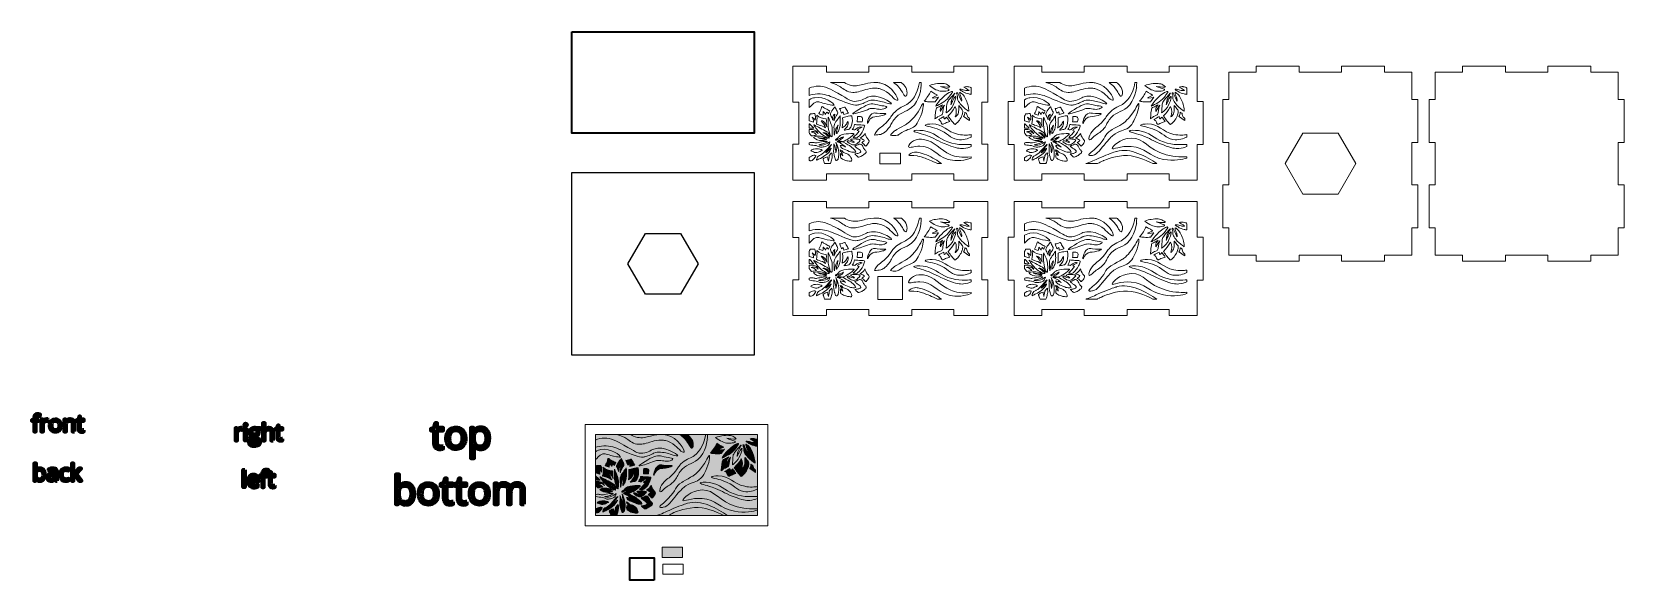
# Model space of a CAD drawing. Header units: millimetres. Extents: x -372 to 413, y -257 to 13.
import ezdxf

# ---------------------------------------------------------------- set-up
doc = ezdxf.new("R2010")
doc.units = ezdxf.units.MM
doc.header["$MEASUREMENT"] = 0
doc.layers.add('Layer 1', color=7, linetype='Continuous')

# ---------------------------------------------------------------- blocks, each defined once
blk = doc.blocks.new('block 3')
at = {"layer": 'Layer 1', "color": 7, "lineweight": 25, "true_color": 0xffffff}
blk.add_lwpolyline([(-106.1, -55.95), (-16.1, -55.95), (-16.1, -145.95), (-106.1, -145.95), (-106.1, -55.95)], dxfattribs=at)
blk = doc.blocks.new('block 4')
at = {"layer": 'Layer 1', "color": 7, "lineweight": 25, "true_color": 0xffffff}
blk.add_lwpolyline([(-43.78, -100.95), (-52.44, -115.95), (-69.77, -115.95), (-78.43, -100.95), (-69.77, -85.95), (-52.44, -85.95), (-43.78, -100.95)], dxfattribs=at)
blk = doc.blocks.new('block 2')
at = {"layer": 'Layer 1'}
for name in ['block 3', 'block 4']:
    blk.add_blockref(name, (0, 0), dxfattribs=at)
blk = doc.blocks.new('block 5')
at = {"layer": 'Layer 1', "lineweight": 0}
for points in [[(252.75, -99.61), (252.75, -96.67), (273.55, -96.67), (273.55, -99.61), (273.61, -99.67), (294.7, -99.67), (294.75, -99.61), (294.75, -96.67), (308.2, -96.67), (308.25, -96.61), (308.25, -83.17), (311.2, -83.17), (311.25, -83.11), (311.25, -62.02), (311.2, -61.97), (308.25, -61.97), (308.25, -41.17), (311.2, -41.17), (311.25, -41.11), (311.25, -20.02), (311.2, -19.97), (308.25, -19.97), (308.25, -6.52), (308.2, -6.47), (294.75, -6.47), (294.75, -3.52), (294.7, -3.47), (273.61, -3.47), (273.55, -3.52), (273.55, -6.47), (252.75, -6.47), (252.75, -3.52), (252.7, -3.47), (231.61, -3.47), (231.55, -3.52), (231.55, -6.47), (218.11, -6.47), (218.05, -6.52), (218.05, -19.97), (215.11, -19.97), (215.05, -20.02), (215.05, -41.11), (215.11, -41.17), (218.05, -41.17), (218.05, -61.97), (215.11, -61.97), (215.05, -62.02), (215.05, -83.11), (215.11, -83.17), (218.05, -83.17), (218.05, -96.61), (218.11, -96.67), (231.55, -96.67), (231.55, -99.61), (231.61, -99.67), (252.7, -99.67), (252.75, -99.61)], [(254.44, -66.67), (245.72, -51.57), (254.44, -36.47), (271.87, -36.47), (280.59, -51.57), (271.87, -66.67), (254.44, -66.67)]]:
    blk.add_lwpolyline(points, dxfattribs=at)
blk = doc.blocks.new('block 6')
at = {"layer": 'Layer 1', "lineweight": 0}
for points in [[(19.6, -126.44), (19.6, -123.5), (40.4, -123.5), (40.4, -126.44), (40.45, -126.5), (61.54, -126.5), (61.6, -126.44), (61.6, -123.5), (82.4, -123.5), (82.4, -126.44), (82.45, -126.5), (99.04, -126.5), (99.1, -126.44), (99.1, -108.86), (99.04, -108.8), (96.1, -108.8), (96.1, -88), (99.04, -88), (99.1, -87.94), (99.1, -70.36), (99.04, -70.3), (82.45, -70.3), (82.4, -70.36), (82.4, -73.3), (61.6, -73.3), (61.6, -70.36), (61.54, -70.3), (40.45, -70.3), (40.4, -70.36), (40.4, -73.3), (19.6, -73.3), (19.6, -70.36), (19.54, -70.3), (2.95, -70.3), (2.9, -70.36), (2.9, -87.94), (2.95, -88), (5.9, -88), (5.9, -108.8), (2.95, -108.8), (2.9, -108.86), (2.9, -126.44), (2.95, -126.5), (19.54, -126.5), (19.6, -126.44)], [(66.58, -81), (66.58, -81)], [(18.43, -93.32), (18.43, -93.32)], [(44.9, -118.5), (44.9, -107.3), (57.1, -107.3), (57.1, -118.5), (44.9, -118.5)]]:
    blk.add_lwpolyline(points, dxfattribs=at)
for points, knots in [([(54.73, -87.11), (54.6, -87.23), (54.21, -87.19), (53.15, -86.57), (52.19, -85.64), (51.23, -84.71), (50.27, -83.78), (48.82, -82.6), (47.24, -81.8), (45.58, -81.4), (44.93, -81.24), (44.33, -81.16), (43.75, -81.13), (41.71, -81.04), (40.24, -81.53), (38.96, -81.91), (36.04, -82.78), (34.24, -83.32), (32.54, -83.26), (29.71, -83.18), (27.83, -81.5), (26.51, -80.58), (25.31, -79.75), (23.71, -78.95), (21.54, -78.41), (21.54, -78.41), (28.42, -78.41), (28.42, -78.41), (29.41, -79.1), (30.13, -79.56), (31.71, -79.84), (34.19, -80.28), (36.11, -79.76), (38.14, -79.2), (38.72, -79.04), (40.72, -78.52), (42.95, -78.41), (43.44, -78.39), (43.94, -78.39), (44.43, -78.41), (45.06, -78.44), (45.7, -78.52), (46.3, -78.66), (51.83, -79.93), (55.37, -86.5), (54.73, -87.11)], [0, 0, 0, 0, 1, 1, 1, 2, 2, 2, 3, 3, 3, 4, 4, 4, 5, 5, 5, 6, 6, 6, 7, 7, 7, 8, 8, 8, 9, 9, 9, 10, 10, 10, 11, 11, 11, 12, 12, 12, 13, 13, 13, 14, 14, 14, 15, 15, 15, 15]), ([(66.3, -78.41), (66.34, -81.58), (65.53, -87.33), (61.54, -90.74), (58.5, -93.33), (55.58, -92.89), (52.8, -96.72), (51.38, -98.66), (51.48, -99.68), (49.55, -101.7), (49.19, -102.07), (48.76, -102.53), (48.1, -103.01), (47.7, -103.3), (47.13, -103.66), (46.39, -103.98), (45.87, -104.04), (45.35, -104.1), (44.81, -104.16), (44.27, -104.21), (43.75, -104.26), (43.23, -104.3), (43.45, -103.83), (43.76, -103.2), (44.27, -102.54), (46.28, -99.96), (46.94, -100.56), (49.79, -97.32), (51.79, -95.04), (51.59, -94.54), (53.19, -92.96), (55.55, -90.63), (57.43, -90.3), (59.26, -89.18), (63.44, -86.6), (64.84, -81.41), (65.44, -78.41), (65.44, -78.41), (66.3, -78.41), (66.3, -78.41)], [0, 0, 0, 0, 1, 1, 1, 2, 2, 2, 3, 3, 3, 4, 4, 4, 5, 5, 5, 6, 6, 6, 7, 7, 7, 8, 8, 8, 9, 9, 9, 10, 10, 10, 11, 11, 11, 12, 12, 12, 13, 13, 13, 13]), ([(59.3, -83.58), (59.28, -83.78), (59.17, -85.02), (58.64, -85.14), (57.87, -85.32), (57.24, -82.91), (55.16, -80.58), (54.3, -79.61), (53.42, -78.92), (52.65, -78.41), (52.65, -78.41), (56.41, -78.41), (56.41, -78.41), (56.44, -78.43), (56.48, -78.46), (56.51, -78.48), (56.96, -78.83), (59.55, -80.91), (59.3, -83.58)], [0, 0, 0, 0, 1, 1, 1, 2, 2, 2, 3, 3, 3, 4, 4, 4, 5, 5, 5, 6, 6, 6, 6]), ([(51.66, -88.87), (51.63, -88.96), (51.34, -89.01), (49.92, -88.75), (48.5, -88.18), (47.29, -87.86), (46.43, -87.67), (44.71, -87.29), (41.65, -86.62), (39.89, -87.58), (39.72, -87.67), (39.07, -88.03), (38.14, -88.46), (37.81, -88.61), (37.43, -88.77), (36.95, -88.93), (36.18, -89.19), (35.53, -89.35), (35.09, -89.44), (35.09, -89.44), (34.51, -89.62), (33.81, -89.61), (31.59, -89.54), (25.56, -86.82), (23.52, -85.97), (21, -84.93), (18.49, -83.92), (15.21, -84.01), (13.52, -84.06), (12.08, -84.39), (11, -84.72), (11, -84.72), (11, -81.18), (11, -81.18), (12.49, -80.55), (14.03, -80.2), (15.58, -80.14), (18.43, -80.03), (22.04, -81.92), (25.09, -83.62), (31.08, -86.98), (31.43, -87.61), (33.22, -87.67), (36.33, -87.77), (38.27, -86.26), (39.82, -85.6), (44.72, -83.52), (51.81, -88.39), (51.66, -88.87)], [0, 0, 0, 0, 1, 1, 1, 2, 2, 2, 3, 3, 3, 4, 4, 4, 5, 5, 5, 6, 6, 6, 7, 7, 7, 8, 8, 8, 9, 9, 9, 10, 10, 10, 11, 11, 11, 12, 12, 12, 13, 13, 13, 14, 14, 14, 15, 15, 15, 16, 16, 16, 16]), ([(23.41, -89.55), (23.35, -89.69), (22.69, -89.59), (21.36, -89.37), (16.91, -88.64), (16.32, -87.64), (14.7, -87.99), (12.71, -88.41), (11.84, -90.29), (11, -90.71), (11, -90.71), (11, -86.9), (11, -86.9), (12.02, -86.22), (13.32, -85.95), (13.62, -85.88), (18.51, -84.85), (23.65, -88.97), (23.41, -89.55)], [0, 0, 0, 0, 1, 1, 1, 2, 2, 2, 3, 3, 3, 4, 4, 4, 5, 5, 5, 6, 6, 6, 6]), ([(74.31, -84.7), (74.31, -84.7), (72.04, -83.39), (70.97, -82.73), (70.62, -83.47), (70.17, -84.3), (69.61, -85.16), (68.98, -86.13), (68.33, -86.96), (67.73, -87.64), (68.42, -87.75), (69.19, -87.84), (70.02, -87.89), (71.16, -87.95), (72.2, -87.92), (73.1, -87.84), (73.1, -87.84), (74.77, -85.65), (74.77, -85.65), (74.77, -85.65), (72.13, -86.32), (71.61, -85.89), (71.61, -85.89), (74.31, -84.7), (74.31, -84.7)], [0, 0, 0, 0, 1, 1, 1, 2, 2, 2, 3, 3, 3, 4, 4, 4, 5, 5, 5, 6, 6, 6, 7, 7, 7, 8, 8, 8, 8]), ([(75.83, -80.28), (78.85, -80.72), (80.4, -80.79), (80.47, -80.5), (80.49, -80.42), (79.38, -79.54), (78.72, -79.24), (78.19, -79.01), (77.13, -78.85), (76.06, -78.81), (75.83, -78.8), (74.8, -78.79), (73.4, -79.04), (72.6, -79.18), (71.52, -79.43), (70.3, -79.92), (72.49, -81.7), (74.7, -82.58), (76.2, -82.71), (76.95, -82.77), (77.83, -82.67), (78.45, -82.6), (79.77, -82.44), (79.99, -82.26), (80.02, -82.1), (80.05, -81.96), (79.92, -81.81), (79.79, -81.7), (78.47, -81.22), (77.15, -80.75), (75.83, -80.28)], [0, 0, 0, 0, 1, 1, 1, 2, 2, 2, 3, 3, 3, 4, 4, 4, 5, 5, 5, 6, 6, 6, 7, 7, 7, 8, 8, 8, 9, 9, 9, 10, 10, 10, 10]), ([(73.45, -90.03), (73.64, -89.72), (73.82, -89.39), (74.02, -89.09), (74.93, -87.72), (76.05, -86.55), (77.26, -85.44), (78.12, -84.66), (79.01, -83.92), (80.03, -83.33), (80.38, -83.13), (80.77, -83), (81.15, -82.83), (81.19, -82.81), (81.25, -82.8), (81.3, -82.81), (81.42, -82.83), (81.59, -82.83), (81.64, -82.91), (81.69, -82.98), (81.65, -83.16), (81.59, -83.25), (81.21, -83.82), (80.83, -84.38), (80.43, -84.93), (79.6, -86.08), (78.6, -87.07), (77.43, -87.87), (76.42, -88.56), (75.35, -89.15), (74.26, -89.69), (74.01, -89.82), (73.77, -89.95), (73.52, -90.08), (73.5, -90.07), (73.47, -90.05), (73.45, -90.03)], [0, 0, 0, 0, 1, 1, 1, 2, 2, 2, 3, 3, 3, 4, 4, 4, 5, 5, 5, 6, 6, 6, 7, 7, 7, 8, 8, 8, 9, 9, 9, 10, 10, 10, 11, 11, 11, 12, 12, 12, 12]), ([(81.49, -90.54), (80.65, -91.77), (78.58, -93.51), (78.6, -93.29), (78.65, -92.48), (78.72, -91.67), (78.78, -90.86), (78.82, -90.25), (78.81, -89.63), (78.9, -89.03), (79, -88.32), (79.39, -87.72), (79.81, -87.15), (80.71, -85.93), (81.77, -84.83), (82.81, -83.72), (82.83, -83.7), (82.85, -83.68), (82.91, -83.68), (82.85, -83.81), (82.8, -83.93), (82.73, -84.05), (82.35, -84.78), (81.96, -85.5), (81.59, -86.23), (81.44, -86.53), (81.35, -86.86), (81.25, -87.18), (81.23, -87.27), (81.2, -87.4), (81.17, -87.52), (81.13, -87.69), (81.09, -87.86), (81.06, -88.04), (81, -88.44), (80.95, -88.85), (80.89, -89.26), (80.91, -89.26), (80.94, -89.27), (80.96, -89.28), (80.97, -89.26), (80.99, -89.23), (81, -89.2), (81.2, -88.77), (81.41, -88.33), (81.6, -87.89), (81.63, -87.84), (81.71, -87.63), (81.74, -87.57), (81.96, -87.12), (82.14, -86.67), (82.38, -86.24), (82.55, -85.94), (82.78, -85.67), (83, -85.39), (83.06, -85.32), (83.17, -85.3), (83.25, -85.25), (83.28, -85.27), (83.3, -85.28), (83.33, -85.29), (83.29, -85.7), (83.27, -86.11), (83.22, -86.51), (83.11, -87.22), (81.63, -90.33), (81.49, -90.54)], [0, 0, 0, 0, 1, 1, 1, 2, 2, 2, 3, 3, 3, 4, 4, 4, 5, 5, 5, 6, 6, 6, 7, 7, 7, 8, 8, 8, 9, 9, 9, 10, 10, 10, 11, 11, 11, 12, 12, 12, 13, 13, 13, 14, 14, 14, 15, 15, 15, 16, 16, 16, 17, 17, 17, 18, 18, 18, 19, 19, 19, 20, 20, 20, 21, 21, 21, 22, 22, 22, 22]), ([(85.91, -85.7), (85.73, -85.17), (85.5, -84.65), (85.33, -84.11), (85.25, -83.84), (85.25, -83.55), (85.21, -83.26), (85.24, -83.24), (85.27, -83.22), (85.3, -83.2), (85.59, -83.38), (85.89, -83.54), (86.16, -83.75), (86.86, -84.28), (87.37, -84.98), (87.8, -85.74), (88.78, -87.48), (89.35, -89.37), (89.68, -91.33), (89.73, -91.62), (89.75, -91.91), (89.77, -92.2), (89.78, -92.31), (89.76, -92.42), (89.75, -92.59), (89.45, -92.38), (89.19, -92.21), (88.94, -92.02), (87.69, -91.08), (86.53, -90.06), (85.53, -88.85), (84.94, -88.13), (84.38, -87.38), (84.2, -86.43), (84.17, -86.26), (84.13, -86.07), (84.17, -85.9), (84.28, -85.38), (84.09, -84.93), (83.95, -84.46), (83.88, -84.2), (83.82, -83.94), (83.75, -83.68), (83.69, -83.48), (83.79, -83.43), (83.97, -83.43), (84.15, -83.44), (84.25, -83.53), (84.32, -83.69), (84.68, -84.52), (86.18, -87.6), (86.18, -87.59), (86.37, -87.05), (86.2, -86.54), (86.04, -86.02), (86.03, -86.01), (85.95, -85.79), (85.91, -85.7)], [0, 0, 0, 0, 1, 1, 1, 2, 2, 2, 3, 3, 3, 4, 4, 4, 5, 5, 5, 6, 6, 6, 7, 7, 7, 8, 8, 8, 9, 9, 9, 10, 10, 10, 11, 11, 11, 12, 12, 12, 13, 13, 13, 14, 14, 14, 15, 15, 15, 16, 16, 16, 17, 17, 17, 18, 18, 18, 19, 19, 19, 19]), ([(90.44, -80.7), (90.58, -80.73), (90.79, -80.78), (90.92, -80.96), (91.03, -81.14), (90.99, -81.35), (90.99, -81.46), (90.99, -82.28), (90.99, -83.11), (90.99, -83.93), (90.99, -84.02), (90.99, -84.1), (90.99, -84.23), (90.82, -84.21), (90.66, -84.19), (90.5, -84.18), (90.5, -84.18), (90.25, -84.15), (90.03, -84.12), (89.77, -84.08), (88.72, -83.86), (87.3, -83.16), (86.9, -82.96), (86.55, -82.73), (85.83, -82.26), (85.52, -82.05), (85.27, -81.88), (85.31, -81.78), (85.33, -81.71), (85.46, -81.67), (85.91, -81.7), (86.79, -81.77), (87.18, -82.02), (88.32, -82.32), (88.32, -82.32), (88.52, -82.38), (89.92, -82.35), (89.93, -82.35), (89.94, -82.35), (89.94, -82.34), (89.99, -82.25), (88.67, -81.45), (87.27, -80.64), (87.62, -80.5), (88.15, -80.35), (88.8, -80.35), (88.95, -80.35), (89.44, -80.47), (90.44, -80.7)], [0, 0, 0, 0, 1, 1, 1, 2, 2, 2, 3, 3, 3, 4, 4, 4, 5, 5, 5, 6, 6, 6, 7, 7, 7, 8, 8, 8, 9, 9, 9, 10, 10, 10, 11, 11, 11, 12, 12, 12, 13, 13, 13, 14, 14, 14, 15, 15, 15, 16, 16, 16, 16]), ([(14.05, -96.95), (14.16, -95.81), (14.15, -94.74), (13.75, -93.69), (13.37, -93.71), (12.98, -93.75), (12.59, -93.76), (12.29, -93.78), (11.98, -93.78), (11.68, -93.77), (11.56, -93.77), (11.48, -93.8), (11.44, -93.93), (11.31, -94.27), (11.18, -94.6), (11.05, -94.94), (11.02, -95.01), (11, -95.09), (11, -95.17), (11, -95.82), (11, -96.47), (11, -97.11), (11, -97.17), (11.05, -97.27), (11.1, -97.29), (11.77, -97.53), (12.44, -97.76), (13.11, -97.99), (13.14, -98), (13.18, -98), (13.23, -98.01), (13.32, -97.07), (12.95, -96.29), (12.44, -95.55), (13.09, -95.87), (13.56, -96.38), (14.05, -96.95)], [0, 0, 0, 0, 1, 1, 1, 2, 2, 2, 3, 3, 3, 4, 4, 4, 5, 5, 5, 6, 6, 6, 7, 7, 7, 8, 8, 8, 9, 9, 9, 10, 10, 10, 11, 11, 11, 12, 12, 12, 12]), ([(18.84, -93.71), (18.93, -93.86), (19.01, -94.02), (19.12, -94.21), (19.33, -93.79), (19.35, -93.29), (19.78, -92.96), (20.03, -93.24), (20.27, -93.5), (20.52, -93.78), (20.73, -93.31), (20.92, -92.85), (21.14, -92.36), (20.86, -92.21), (20.55, -92.05), (20.25, -91.89), (19.54, -91.5), (18.83, -91.12), (18.13, -90.72), (17.97, -90.62), (17.85, -90.46), (17.72, -90.32), (17.49, -90.08), (17.26, -90.12), (17.16, -90.43), (17.08, -90.67), (17.04, -90.92), (16.97, -91.17), (16.73, -92.07), (16.32, -92.9), (15.83, -93.71), (16.41, -94.11), (17.09, -94.24), (17.73, -94.47), (17.92, -93.9), (18.05, -93.33), (18, -92.74), (17.96, -92.58), (18.61, -93.34), (18.84, -93.71)], [0, 0, 0, 0, 1, 1, 1, 2, 2, 2, 3, 3, 3, 4, 4, 4, 5, 5, 5, 6, 6, 6, 7, 7, 7, 8, 8, 8, 9, 9, 9, 10, 10, 10, 11, 11, 11, 12, 12, 12, 13, 13, 13, 13]), ([(22.62, -96.72), (22.62, -96.63), (22.64, -96.53), (22.64, -96.44), (22.68, -96.03), (22.69, -95.62), (22.75, -95.22), (22.82, -94.73), (23.23, -94.21), (23.65, -93.98), (23.51, -95), (23.38, -96.04), (23.24, -97.08), (23.27, -97.09), (23.3, -97.1), (23.33, -97.11), (23.36, -97.03), (23.4, -96.96), (23.43, -96.88), (23.73, -95.92), (24.17, -95.02), (24.77, -94.21), (25.19, -93.64), (25.2, -93.06), (24.85, -92.46), (24.47, -91.81), (24.1, -91.16), (23.92, -90.43), (23.91, -90.4), (23.89, -90.38), (23.85, -90.31), (23.6, -90.58), (23.36, -90.83), (23.14, -91.09), (22.45, -91.88), (21.89, -92.75), (21.51, -93.73), (21.46, -93.85), (21.46, -94.01), (21.5, -94.12), (21.78, -94.79), (22.07, -95.45), (22.36, -96.11), (22.44, -96.31), (22.5, -96.52), (22.58, -96.72), (22.59, -96.72), (22.6, -96.72), (22.62, -96.72)], [0, 0, 0, 0, 1, 1, 1, 2, 2, 2, 3, 3, 3, 4, 4, 4, 5, 5, 5, 6, 6, 6, 7, 7, 7, 8, 8, 8, 9, 9, 9, 10, 10, 10, 11, 11, 11, 12, 12, 12, 13, 13, 13, 14, 14, 14, 15, 15, 15, 16, 16, 16, 16]), ([(26.01, -91.15), (26.32, -91.93), (26.65, -92.73), (26.97, -93.54), (27.25, -93.35), (27.55, -93.14), (27.87, -92.91), (28.13, -93.33), (27.97, -93.76), (28.06, -94.16), (28.85, -93.94), (29.62, -93.73), (30.43, -93.52), (30.34, -93.38), (30.24, -93.26), (30.17, -93.12), (29.77, -92.42), (29.35, -91.73), (28.98, -91.01), (28.67, -90.39), (28.64, -90.37), (28.02, -90.67), (27.6, -90.87), (27.16, -91.02), (26.72, -91.14), (26.51, -91.2), (26.27, -91.15), (26.01, -91.15)], [0, 0, 0, 0, 1, 1, 1, 2, 2, 2, 3, 3, 3, 4, 4, 4, 5, 5, 5, 6, 6, 6, 7, 7, 7, 8, 8, 8, 9, 9, 9, 9]), ([(49.25, -90.48), (49.3, -90.86), (48.05, -91.28), (47.89, -91.34), (45.46, -92.15), (44.16, -90.94), (41.57, -91.2), (40.83, -91.28), (41.21, -91.35), (37.84, -92.46), (35.61, -93.2), (32.7, -94.17), (32.56, -93.85), (32.52, -93.75), (32.69, -93.52), (34.18, -92.59), (38.15, -90.1), (40.14, -88.85), (42.47, -88.92), (43.71, -88.96), (43.44, -89.27), (46.85, -89.82), (48.19, -90.04), (49.22, -90.15), (49.25, -90.48)], [0, 0, 0, 0, 1, 1, 1, 2, 2, 2, 3, 3, 3, 4, 4, 4, 5, 5, 5, 6, 6, 6, 7, 7, 7, 8, 8, 8, 8]), ([(47.23, -94.63), (44.63, -95.44), (43.75, -94.9), (42.37, -95.53), (40.41, -96.41), (39.99, -98.63), (39.79, -98.53), (39.5, -98.39), (40.45, -93.99), (42.79, -93.43), (43.49, -93.26), (43.6, -93.55), (45.97, -93.67), (47.81, -93.76), (48.87, -93.62), (48.91, -93.83), (48.96, -94.08), (47.47, -94.55), (47.23, -94.63)], [0, 0, 0, 0, 1, 1, 1, 2, 2, 2, 3, 3, 3, 4, 4, 4, 5, 5, 5, 6, 6, 6, 6]), ([(65.46, -96.2), (64.57, -98.08), (64.12, -99.02), (63.07, -99.91), (61.44, -101.29), (60.01, -101.22), (56.79, -103.07), (55.94, -103.56), (55.28, -104), (54.84, -104.3), (54.27, -104.47), (53.41, -104.64), (52.39, -104.54), (51.91, -104.5), (51.5, -104.41), (51.15, -104.3), (51.34, -104.01), (51.63, -103.6), (52.05, -103.18), (52.45, -102.77), (52.94, -102.39), (53.58, -102.01), (54.03, -101.74), (56.49, -100.35), (57.93, -99.52), (58.87, -98.99), (59.25, -98.79), (59.76, -98.41), (61.15, -97.38), (62.04, -96.35), (62.82, -95.42), (65.99, -91.68), (66.78, -88.6), (67.21, -88.74), (67.66, -88.89), (67.19, -92.61), (65.46, -96.2)], [0, 0, 0, 0, 1, 1, 1, 2, 2, 2, 3, 3, 3, 4, 4, 4, 5, 5, 5, 6, 6, 6, 7, 7, 7, 8, 8, 8, 9, 9, 9, 10, 10, 10, 11, 11, 11, 12, 12, 12, 12]), ([(73.52, -92.08), (73.57, -91.85), (73.65, -91.62), (73.68, -91.38), (73.73, -91.09), (73.91, -90.92), (74.16, -90.79), (74.81, -90.47), (75.45, -90.14), (76.09, -89.8), (76.34, -89.67), (76.57, -89.51), (76.85, -89.39), (76.68, -89.64), (76.5, -89.88), (76.33, -90.12), (76.08, -90.47), (75.8, -90.81), (75.72, -91.25), (75.63, -91.7), (75.69, -92.14), (75.78, -92.64), (76.33, -91.51), (76.93, -90.48), (77.72, -89.56), (77.57, -90.02), (77.39, -90.47), (77.29, -90.94), (77.14, -91.6), (77.05, -92.27), (76.94, -92.94), (76.9, -93.21), (76.88, -93.49), (76.8, -93.75), (76.65, -94.28), (76.2, -94.52), (75.73, -94.72), (75.32, -94.89), (74.92, -95.06), (74.51, -95.23), (74.45, -95.26), (73.14, -96.25), (73.05, -96.26), (73.05, -96.26), (73.28, -93.17), (73.52, -92.08)], [0, 0, 0, 0, 1, 1, 1, 2, 2, 2, 3, 3, 3, 4, 4, 4, 5, 5, 5, 6, 6, 6, 7, 7, 7, 8, 8, 8, 9, 9, 9, 10, 10, 10, 11, 11, 11, 12, 12, 12, 13, 13, 13, 14, 14, 14, 15, 15, 15, 15]), ([(82.97, -90.23), (83.87, -91.92), (83.71, -93.61), (83.06, -95.3), (83.09, -95.31), (83.12, -95.32), (83.15, -95.34), (83.36, -95.17), (83.58, -95.01), (83.76, -94.82), (84.38, -94.18), (84.67, -93.39), (84.73, -92.54), (84.79, -91.8), (84.76, -91.05), (84.76, -90.3), (84.76, -90.14), (84.76, -89.97), (84.76, -89.74), (84.85, -89.84), (84.91, -89.89), (84.96, -89.95), (85.49, -90.59), (86.03, -91.21), (86.54, -91.87), (86.66, -92.03), (86.72, -92.26), (86.74, -92.47), (86.81, -93.11), (86.65, -93.73), (86.46, -94.32), (85.85, -96.2), (84.74, -97.74), (83.2, -98.97), (83, -99.13), (82.88, -99.1), (82.73, -98.93), (82.27, -98.43), (81.79, -97.96), (81.37, -97.43), (80.76, -96.67), (80.2, -95.87), (79.61, -95.09), (79.49, -94.93), (79.52, -94.84), (79.66, -94.7), (80.83, -93.5), (81.88, -92.21), (82.71, -90.75), (82.8, -90.58), (82.88, -90.41), (82.97, -90.23)], [0, 0, 0, 0, 1, 1, 1, 2, 2, 2, 3, 3, 3, 4, 4, 4, 5, 5, 5, 6, 6, 6, 7, 7, 7, 8, 8, 8, 9, 9, 9, 10, 10, 10, 11, 11, 11, 12, 12, 12, 13, 13, 13, 14, 14, 14, 15, 15, 15, 16, 16, 16, 17, 17, 17, 17]), ([(90.03, -97.11), (89.06, -96.43), (88.12, -95.77), (87.17, -95.1), (87.53, -94.5), (87.78, -93.84), (87.74, -93.06), (87.82, -93.1), (87.86, -93.13), (87.91, -93.16), (88.13, -93.28), (88.36, -93.39), (88.58, -93.52), (88.62, -93.55), (88.66, -93.6), (88.68, -93.65), (88.76, -93.98), (88.84, -94.32), (88.93, -94.65), (89.08, -95.22), (89.41, -95.67), (89.91, -95.99), (90, -96.04), (90.03, -96.11), (90.03, -96.21), (90.02, -96.49), (90.03, -96.78), (90.03, -97.11)], [0, 0, 0, 0, 1, 1, 1, 2, 2, 2, 3, 3, 3, 4, 4, 4, 5, 5, 5, 6, 6, 6, 7, 7, 7, 8, 8, 8, 9, 9, 9, 9]), ([(14.62, -104.32), (13.95, -103.39), (13.02, -103), (11.93, -102.74), (12.61, -102.51), (13.23, -102.49), (13.86, -102.63), (14.49, -102.77), (15.03, -103.06), (15.43, -103.58), (15.45, -103.57), (15.47, -103.55), (15.5, -103.54), (15.37, -103.3), (15.27, -103.04), (15.11, -102.83), (14.5, -102.04), (13.63, -101.75), (12.69, -101.62), (12.22, -101.56), (11.75, -101.58), (11.28, -101.57), (11.2, -101.56), (11.11, -101.58), (11.01, -101.59), (11.01, -102.15), (10.98, -102.69), (11.03, -103.22), (11.04, -103.39), (11.23, -103.56), (11.34, -103.72), (11.55, -104.01), (11.75, -104.3), (11.97, -104.57), (12.03, -104.64), (12.13, -104.7), (12.22, -104.7), (13.01, -104.69), (13.79, -104.51), (14.62, -104.32)], [0, 0, 0, 0, 1, 1, 1, 2, 2, 2, 3, 3, 3, 4, 4, 4, 5, 5, 5, 6, 6, 6, 7, 7, 7, 8, 8, 8, 9, 9, 9, 10, 10, 10, 11, 11, 11, 12, 12, 12, 13, 13, 13, 13]), ([(11, -100.85), (11.76, -100.89), (12.51, -100.93), (13.25, -100.97), (13.27, -100.95), (13.28, -100.92), (13.3, -100.9), (13.1, -100.69), (12.9, -100.47), (12.7, -100.26), (12.23, -99.8), (11.75, -99.34), (11.27, -98.88), (11.23, -98.83), (11.16, -98.8), (11.1, -98.8), (11.07, -98.8), (11, -98.88), (11, -98.93), (11, -99.56), (11, -100.19), (11, -100.85)], [0, 0, 0, 0, 1, 1, 1, 2, 2, 2, 3, 3, 3, 4, 4, 4, 5, 5, 5, 6, 6, 6, 7, 7, 7, 7]), ([(13.25, -99.26), (13.34, -99.41), (13.43, -99.57), (13.53, -99.72), (14.57, -101.26), (15.71, -102.72), (17.18, -103.87), (18.07, -104.57), (19.02, -105.18), (20.08, -105.6), (20.29, -105.69), (20.52, -105.74), (20.74, -105.79), (20.93, -105.83), (21.02, -105.71), (20.95, -105.53), (20.91, -105.44), (20.85, -105.35), (20.78, -105.29), (20.3, -104.84), (19.82, -104.39), (19.33, -103.96), (18.9, -103.59), (18.42, -103.32), (17.83, -103.29), (18, -103.12), (18.26, -103.06), (18.55, -103.12), (19.13, -103.25), (19.61, -103.56), (20.04, -103.94), (20.4, -104.27), (20.74, -104.64), (21.08, -104.99), (21.11, -105.02), (21.14, -105.04), (21.17, -105.06), (21.34, -104.97), (21.36, -104.87), (21.26, -104.71), (20.98, -104.24), (20.71, -103.76), (20.46, -103.27), (20.31, -102.99), (20.08, -102.82), (19.81, -102.67), (18.68, -102.08), (17.56, -101.48), (16.43, -100.88), (15.45, -100.36), (14.47, -99.84), (13.49, -99.32), (13.43, -99.29), (13.36, -99.26), (13.29, -99.22), (13.28, -99.24), (13.26, -99.25), (13.25, -99.26)], [0, 0, 0, 0, 1, 1, 1, 2, 2, 2, 3, 3, 3, 4, 4, 4, 5, 5, 5, 6, 6, 6, 7, 7, 7, 8, 8, 8, 9, 9, 9, 10, 10, 10, 11, 11, 11, 12, 12, 12, 13, 13, 13, 14, 14, 14, 15, 15, 15, 16, 16, 16, 17, 17, 17, 18, 18, 18, 19, 19, 19, 19]), ([(19.09, -100.74), (18.59, -99.46), (18, -98.24), (16.94, -97.26), (17.42, -97.25), (17.78, -97.41), (18.1, -97.67), (18.53, -98.02), (18.82, -98.47), (19.07, -98.96), (19.28, -99.37), (19.47, -99.79), (19.7, -100.2), (19.34, -98.93), (19.56, -97.63), (19.48, -96.35), (17.71, -96.23), (16.1, -95.74), (14.74, -94.47), (14.77, -94.7), (14.79, -94.86), (14.81, -95.02), (14.97, -96.25), (14.88, -97.46), (14.59, -98.66), (14.56, -98.81), (14.6, -98.87), (14.73, -98.91), (15.13, -99.06), (15.53, -99.22), (15.95, -99.35), (17.04, -99.69), (18.16, -100), (19.09, -100.74)], [0, 0, 0, 0, 1, 1, 1, 2, 2, 2, 3, 3, 3, 4, 4, 4, 5, 5, 5, 6, 6, 6, 7, 7, 7, 8, 8, 8, 9, 9, 9, 10, 10, 10, 11, 11, 11, 11]), ([(20.45, -95.54), (20.4, -95.83), (20.34, -96.07), (20.33, -96.31), (20.32, -97.32), (20.28, -98.33), (20.34, -99.34), (20.44, -100.79), (20.69, -102.23), (21.16, -103.62), (21.31, -104.05), (21.55, -104.45), (21.75, -104.87), (21.76, -104.89), (21.77, -104.91), (21.79, -104.92), (21.9, -105), (22.02, -105.07), (22.13, -105.14), (22.19, -105.02), (22.29, -104.91), (22.31, -104.78), (22.57, -102.55), (22.48, -100.35), (21.61, -98.23), (21.26, -97.37), (20.9, -96.52), (20.54, -95.67), (20.53, -95.64), (20.5, -95.62), (20.45, -95.54)], [0, 0, 0, 0, 1, 1, 1, 2, 2, 2, 3, 3, 3, 4, 4, 4, 5, 5, 5, 6, 6, 6, 7, 7, 7, 8, 8, 8, 9, 9, 9, 10, 10, 10, 10]), ([(25.25, -99.49), (25.19, -99.77), (25.13, -100.04), (25.06, -100.31), (24.88, -101.04), (24.68, -101.77), (24.52, -102.51), (24.46, -102.76), (24.49, -103.03), (24.49, -103.29), (24.5, -103.39), (24.55, -103.47), (24.58, -103.57), (24.61, -103.57), (24.63, -103.58), (24.66, -103.58), (24.91, -103.19), (25.19, -102.81), (25.41, -102.4), (25.79, -101.72), (26.03, -100.98), (26.15, -100.22), (26.28, -99.49), (26.34, -98.73), (26.35, -97.99), (26.36, -97), (26.29, -96.01), (26.25, -95.03), (26.25, -94.97), (26.24, -94.92), (26.22, -94.81), (26.06, -95.06), (25.94, -95.26), (25.8, -95.46), (25.28, -96.19), (24.78, -96.93), (24.22, -97.63), (23.56, -98.47), (23.24, -99.41), (23.26, -100.46), (23.27, -101.47), (23.32, -102.47), (23.36, -103.47), (23.37, -103.79), (23.41, -104.1), (23.47, -104.43), (23.51, -104.25), (23.54, -104.08), (23.57, -103.91), (23.7, -103.27), (23.81, -102.62), (23.96, -101.98), (24.18, -101.06), (24.65, -100.25), (25.19, -99.48), (25.21, -99.48), (25.23, -99.49), (25.25, -99.49)], [0, 0, 0, 0, 1, 1, 1, 2, 2, 2, 3, 3, 3, 4, 4, 4, 5, 5, 5, 6, 6, 6, 7, 7, 7, 8, 8, 8, 9, 9, 9, 10, 10, 10, 11, 11, 11, 12, 12, 12, 13, 13, 13, 14, 14, 14, 15, 15, 15, 16, 16, 16, 17, 17, 17, 18, 18, 18, 19, 19, 19, 19]), ([(27.31, -100.69), (28, -100.31), (28.66, -99.94), (29.07, -99.32), (29.47, -98.71), (29.78, -98.05), (30.13, -97.4), (30.3, -97.81), (30.31, -98.26), (30.25, -98.7), (30.13, -99.53), (29.68, -100.2), (29.16, -100.84), (28.92, -101.14), (28.64, -101.43), (28.38, -101.72), (28.33, -101.78), (28.3, -101.85), (28.23, -101.96), (28.62, -101.88), (28.96, -101.8), (29.29, -101.73), (29.66, -101.65), (30.03, -101.57), (30.41, -101.52), (30.65, -101.49), (30.82, -101.38), (30.98, -101.2), (31.45, -100.68), (31.74, -100.06), (31.94, -99.4), (32.4, -97.94), (32.46, -96.47), (32.11, -94.97), (32.06, -94.79), (31.98, -94.74), (31.82, -94.77), (31.32, -94.84), (30.81, -94.89), (30.31, -95), (29.48, -95.18), (28.65, -95.39), (27.82, -95.6), (27.46, -95.7), (27.47, -95.72), (27.49, -96.03), (27.62, -97.52), (27.65, -99.01), (27.34, -100.48), (27.33, -100.53), (27.33, -100.59), (27.31, -100.69)], [0, 0, 0, 0, 1, 1, 1, 2, 2, 2, 3, 3, 3, 4, 4, 4, 5, 5, 5, 6, 6, 6, 7, 7, 7, 8, 8, 8, 9, 9, 9, 10, 10, 10, 11, 11, 11, 12, 12, 12, 13, 13, 13, 14, 14, 14, 15, 15, 15, 16, 16, 16, 17, 17, 17, 17]), ([(32.26, -101.58), (32.55, -101.61), (32.78, -101.64), (33.01, -101.66), (33.04, -101.67), (33.09, -101.66), (33.12, -101.68), (33.46, -101.87), (33.68, -101.69), (33.95, -101.48), (34.37, -101.16), (34.81, -100.87), (35.28, -100.61), (35.71, -100.37), (36.6, -100.33), (37.08, -100.47), (36.66, -100.69), (36.24, -100.89), (35.84, -101.12), (35.43, -101.36), (35.02, -101.58), (34.77, -102.02), (35.05, -102.12), (35.31, -102.21), (35.61, -102.31), (34.79, -103.48), (33.86, -104.49), (32.8, -105.43), (32.9, -105.48), (32.97, -105.54), (33.04, -105.55), (33.47, -105.62), (33.9, -105.71), (34.32, -105.71), (34.53, -105.7), (34.74, -105.52), (34.93, -105.39), (36.17, -104.5), (37.05, -103.33), (37.66, -101.95), (37.95, -101.3), (38.16, -100.62), (38.39, -99.95), (38.48, -99.68), (38.4, -99.54), (38.12, -99.48), (37.83, -99.41), (37.54, -99.36), (37.25, -99.35), (36.29, -99.29), (35.33, -99.25), (34.38, -99.19), (34.03, -99.17), (33.67, -99.12), (33.3, -99.08), (33.18, -99.99), (32.9, -100.83), (32.26, -101.58)], [0, 0, 0, 0, 1, 1, 1, 2, 2, 2, 3, 3, 3, 4, 4, 4, 5, 5, 5, 6, 6, 6, 7, 7, 7, 8, 8, 8, 9, 9, 9, 10, 10, 10, 11, 11, 11, 12, 12, 12, 13, 13, 13, 14, 14, 14, 15, 15, 15, 16, 16, 16, 17, 17, 17, 18, 18, 18, 19, 19, 19, 19]), ([(34.86, -95.23), (34.81, -96.1), (34.76, -96.95), (34.71, -97.82), (35.55, -97.82), (36.37, -97.82), (37.17, -97.82), (37.23, -97.34), (37.3, -96.86), (37.35, -96.38), (37.43, -95.7), (37.11, -95.33), (36.36, -95.23), (36.13, -95.2), (35.9, -95.17), (35.67, -95.17), (35.41, -95.17), (35.15, -95.21), (34.86, -95.23)], [0, 0, 0, 0, 1, 1, 1, 2, 2, 2, 3, 3, 3, 4, 4, 4, 5, 5, 5, 6, 6, 6, 6]), ([(91, -108.91), (91, -108.91), (91, -109.92), (91, -109.92), (90.09, -110.35), (88.6, -110.77), (87.14, -110.9), (85.24, -111.07), (83.52, -110.76), (79.47, -109.2), (73.71, -106.97), (73.29, -106.05), (68.61, -104.42), (65.18, -103.23), (62.56, -102.71), (62.62, -102.31), (62.68, -101.93), (65.1, -101.84), (67.26, -102.13), (72.96, -102.89), (74.39, -105.79), (79.46, -107.69), (84.55, -109.6), (89.13, -108.92), (91, -108.91)], [0, 0, 0, 0, 1, 1, 1, 2, 2, 2, 3, 3, 3, 4, 4, 4, 5, 5, 5, 6, 6, 6, 7, 7, 7, 8, 8, 8, 8]), ([(91, -104.08), (91, -104.08), (91, -105.27), (91, -105.27), (89.48, -106.09), (86.89, -106.93), (84.19, -106.53), (80.24, -105.94), (79.86, -103.25), (74.08, -101.22), (70.92, -100.1), (68.22, -99.92), (68.25, -99.46), (68.28, -99.09), (70.08, -98.81), (71.63, -98.83), (77.24, -98.88), (78.86, -102.71), (84.65, -103.96), (87.39, -104.56), (89.65, -104.27), (91, -104.08)], [0, 0, 0, 0, 1, 1, 1, 2, 2, 2, 3, 3, 3, 4, 4, 4, 5, 5, 5, 6, 6, 6, 7, 7, 7, 7]), ([(80.35, -97.65), (80, -97.75), (79.66, -97.83), (79.34, -97.96), (78.61, -98.25), (77.9, -98.57), (77.18, -98.88), (77.08, -98.92), (76.98, -98.96), (76.89, -98.99), (76.61, -99.07), (76.56, -98.99), (76.39, -98.76), (76.13, -98.42), (76.12, -98), (75.89, -97.66), (75.6, -97.25), (75.33, -96.84), (74.77, -96.66), (75.66, -96.16), (76.51, -95.68), (77.38, -95.19), (77.42, -95.36), (77.46, -95.56), (77.52, -95.77), (77.56, -95.91), (77.6, -96.05), (77.65, -96.19), (77.72, -96.37), (77.84, -96.37), (77.96, -96.26), (78.14, -96.09), (78.29, -95.9), (78.46, -95.72), (78.55, -95.62), (78.64, -95.52), (78.74, -95.42), (79.28, -96.17), (79.81, -96.9), (80.35, -97.65)], [0, 0, 0, 0, 1, 1, 1, 2, 2, 2, 3, 3, 3, 4, 4, 4, 5, 5, 5, 6, 6, 6, 7, 7, 7, 8, 8, 8, 9, 9, 9, 10, 10, 10, 11, 11, 11, 12, 12, 12, 13, 13, 13, 13]), ([(21.26, -107.57), (20.78, -107.88), (20.33, -108.21), (19.85, -108.47), (18.85, -109.01), (17.79, -109.36), (16.64, -109.3), (16.33, -109.29), (16.03, -109.19), (15.72, -109.13), (15.73, -109.11), (15.73, -109.08), (15.73, -109.06), (16.13, -108.97), (16.54, -108.9), (16.93, -108.81), (17.81, -108.6), (18.67, -108.36), (19.45, -107.91), (19.6, -107.83), (19.72, -107.7), (19.85, -107.6), (19.84, -107.57), (19.83, -107.54), (19.82, -107.51), (19.68, -107.49), (19.54, -107.46), (19.4, -107.45), (18.36, -107.4), (17.34, -107.61), (16.33, -107.81), (15.88, -107.89), (15.44, -108.01), (15, -108.1), (14.46, -108.21), (13.94, -108.12), (13.41, -108.03), (12.79, -107.94), (12.17, -107.85), (11.54, -107.96), (11.01, -108.06), (11.03, -108.06), (11, -108.58), (10.99, -108.86), (11.09, -109), (11.34, -109.05), (11.85, -109.15), (12.35, -109.3), (12.86, -109.32), (13.93, -109.37), (14.96, -109.53), (15.92, -110.04), (16.4, -110.29), (16.94, -110.31), (17.46, -110.23), (18.13, -110.14), (18.8, -110.05), (19.43, -109.85), (20.56, -109.5), (21.1, -108.7), (21.25, -107.65), (21.26, -107.62), (21.26, -107.59), (21.26, -107.57)], [0, 0, 0, 0, 1, 1, 1, 2, 2, 2, 3, 3, 3, 4, 4, 4, 5, 5, 5, 6, 6, 6, 7, 7, 7, 8, 8, 8, 9, 9, 9, 10, 10, 10, 11, 11, 11, 12, 12, 12, 13, 13, 13, 14, 14, 14, 15, 15, 15, 16, 16, 16, 17, 17, 17, 18, 18, 18, 19, 19, 19, 20, 20, 20, 21, 21, 21, 21]), ([(19.5, -106.47), (19.03, -106.41), (18.55, -106.35), (18.09, -106.27), (17.61, -106.19), (17.13, -106.09), (16.66, -105.98), (16.19, -105.88), (15.74, -105.73), (15.34, -105.44), (15.73, -105.55), (16.12, -105.66), (16.51, -105.76), (16.69, -105.8), (16.87, -105.82), (17.06, -105.82), (17.98, -105.86), (18.9, -105.9), (19.81, -105.94), (19.84, -105.94), (19.87, -105.93), (19.9, -105.9), (18.85, -105.41), (17.76, -105.04), (16.59, -104.9), (15.42, -104.76), (14.29, -104.89), (13.17, -105.33), (13.4, -105.72), (13.72, -106), (14.09, -106.21), (15.34, -106.94), (16.7, -107.12), (18.11, -106.96), (18.47, -106.92), (18.83, -106.8), (19.18, -106.7), (19.3, -106.66), (19.41, -106.58), (19.52, -106.52), (19.52, -106.5), (19.51, -106.49), (19.5, -106.47)], [0, 0, 0, 0, 1, 1, 1, 2, 2, 2, 3, 3, 3, 4, 4, 4, 5, 5, 5, 6, 6, 6, 7, 7, 7, 8, 8, 8, 9, 9, 9, 10, 10, 10, 11, 11, 11, 12, 12, 12, 13, 13, 13, 14, 14, 14, 14]), ([(14.69, -116.7), (15.35, -116.38), (15.97, -116.1), (16.58, -115.79), (17.62, -115.26), (18.61, -114.67), (19.51, -113.94), (20.46, -113.17), (21.25, -112.27), (21.78, -111.17), (21.83, -111.06), (21.87, -110.94), (21.9, -110.81), (20.94, -111.46), (20.21, -112.39), (19.25, -113.03), (19.22, -113.01), (19.2, -112.99), (19.17, -112.97), (19.27, -112.8), (19.34, -112.6), (19.46, -112.45), (20.05, -111.74), (20.65, -111.05), (21.23, -110.33), (21.5, -109.99), (21.72, -109.61), (21.97, -109.24), (22.01, -109.17), (22.04, -109.08), (22.07, -109), (22.05, -108.98), (22.03, -108.96), (22.01, -108.94), (21.78, -109.15), (21.52, -109.33), (21.32, -109.56), (20.65, -110.31), (20.01, -111.08), (19.34, -111.83), (18.59, -112.69), (17.79, -113.49), (16.79, -114.05), (16.59, -114.16), (16.39, -114.26), (16.18, -114.34), (15.33, -114.67), (14.89, -115.3), (14.74, -116.18), (14.72, -116.29), (14.71, -116.4), (14.69, -116.52), (14.69, -116.56), (14.69, -116.6), (14.69, -116.7)], [0, 0, 0, 0, 1, 1, 1, 2, 2, 2, 3, 3, 3, 4, 4, 4, 5, 5, 5, 6, 6, 6, 7, 7, 7, 8, 8, 8, 9, 9, 9, 10, 10, 10, 11, 11, 11, 12, 12, 12, 13, 13, 13, 14, 14, 14, 15, 15, 15, 16, 16, 16, 17, 17, 17, 18, 18, 18, 18]), ([(24.23, -113.07), (24.25, -111.9), (24, -110.77), (23.61, -109.68), (23.49, -109.33), (23.33, -109), (23.19, -108.66), (23.17, -108.66), (23.15, -108.67), (23.13, -108.67), (23.15, -108.83), (23.18, -108.99), (23.17, -109.15), (23.16, -109.86), (23.19, -110.56), (23.11, -111.26), (22.97, -112.58), (23.19, -113.84), (23.55, -115.1), (23.55, -115.1), (23.62, -115.43), (23.83, -115.98), (24.03, -116.5), (24.13, -116.77), (24.31, -116.83), (24.59, -116.91), (24.97, -116.61), (25.29, -116.14), (26.14, -113.17), (25.48, -110.41), (24.19, -107.74), (24.6, -109.51), (24.91, -111.29), (24.23, -113.07)], [0, 0, 0, 0, 1, 1, 1, 2, 2, 2, 3, 3, 3, 4, 4, 4, 5, 5, 5, 6, 6, 6, 7, 7, 7, 8, 8, 8, 9, 9, 9, 10, 10, 10, 11, 11, 11, 11]), ([(27.98, -105.11), (27.83, -105.5), (27.57, -105.79), (27.23, -106), (26.69, -106.34), (26.13, -106.66), (25.58, -106.98), (25.22, -107.2), (24.99, -107.44), (24.9, -107.69), (25.5, -107.87), (26.1, -107.85), (26.7, -107.73), (27.82, -107.53), (28.83, -107.05), (29.8, -106.48), (30.93, -105.81), (31.98, -105.03), (32.91, -104.09), (33.01, -103.99), (33.1, -103.88), (33.18, -103.78), (33.2, -103.75), (33.2, -103.72), (33.23, -103.66), (33.02, -103.64), (32.83, -103.62), (32.64, -103.61), (31.15, -103.55), (29.66, -103.61), (28.19, -103.9), (27.33, -104.08), (26.48, -104.32), (25.8, -104.95), (25.76, -104.99), (25.71, -105.03), (25.68, -105.09), (25.41, -105.64), (24.9, -105.93), (24.42, -106.24), (24.31, -106.32), (24.2, -106.39), (24.1, -106.48), (24.05, -106.53), (23.96, -106.64), (23.97, -106.67), (24.02, -106.75), (24.1, -106.84), (24.19, -106.86), (24.28, -106.88), (24.4, -106.84), (24.49, -106.8), (25.63, -106.24), (26.76, -105.67), (27.89, -105.11), (27.91, -105.1), (27.93, -105.11), (27.98, -105.11)], [0, 0, 0, 0, 1, 1, 1, 2, 2, 2, 3, 3, 3, 4, 4, 4, 5, 5, 5, 6, 6, 6, 7, 7, 7, 8, 8, 8, 9, 9, 9, 10, 10, 10, 11, 11, 11, 12, 12, 12, 13, 13, 13, 14, 14, 14, 15, 15, 15, 16, 16, 16, 17, 17, 17, 18, 18, 18, 19, 19, 19, 19]), ([(33.99, -112.72), (33.98, -112.42), (33.84, -112.19), (33.67, -111.98), (33.06, -111.17), (32.3, -110.53), (31.51, -109.93), (30.81, -109.4), (29.82, -108.87), (27.92, -107.8), (27.74, -107.7), (27.36, -107.49), (26.83, -107.4), (26.14, -107.28), (25.66, -107.44), (25.55, -107.47), (25.35, -107.54), (25.2, -107.63), (25.09, -107.69), (25.54, -107.91), (25.99, -108.12), (26.43, -108.35), (27.38, -108.84), (28.13, -109.45), (28.3, -109.59), (28.48, -109.74), (28.73, -109.96), (29.01, -110.23), (28.68, -110.03), (28.22, -109.79), (27.63, -109.62), (27.15, -109.48), (26.72, -109.43), (26.37, -109.41), (26.42, -109.6), (26.5, -109.89), (26.69, -110.18), (27.1, -110.81), (27.71, -111.04), (28.26, -111.26), (31.09, -112.38), (30.98, -112.59), (32.02, -112.73), (32.67, -112.81), (33.31, -112.83), (33.99, -112.72)], [0, 0, 0, 0, 1, 1, 1, 2, 2, 2, 3, 3, 3, 4, 4, 4, 5, 5, 5, 6, 6, 6, 7, 7, 7, 8, 8, 8, 9, 9, 9, 10, 10, 10, 11, 11, 11, 12, 12, 12, 13, 13, 13, 14, 14, 14, 15, 15, 15, 15]), ([(33.38, -107.88), (32.72, -108.18), (31, -107.25), (30.64, -107.13), (30.52, -107.09), (30.37, -107.12), (30.23, -107.13), (30.04, -107.15), (29.87, -107.22), (29.83, -107.42), (29.78, -107.63), (31.55, -108.93), (32.45, -109.1), (33.26, -109.26), (33.99, -109.06), (34.62, -108.53), (35.15, -108.08), (36.27, -106.97), (36.21, -106.86), (36, -106.48), (35.67, -106.36), (35.27, -106.33), (34.6, -106.29), (33.93, -106.25), (33.26, -106.2), (33.06, -106.18), (31.54, -106.34), (31.52, -106.5), (31.51, -106.68), (31.55, -106.83), (31.72, -106.91), (31.9, -107), (33.05, -107.56), (33.38, -107.88)], [0, 0, 0, 0, 1, 1, 1, 2, 2, 2, 3, 3, 3, 4, 4, 4, 5, 5, 5, 6, 6, 6, 7, 7, 7, 8, 8, 8, 9, 9, 9, 10, 10, 10, 11, 11, 11, 11]), ([(33.53, -113.59), (33.94, -113.98), (34.3, -114.32), (34.66, -114.66), (34.79, -114.77), (34.93, -114.87), (35.04, -115), (35.18, -115.17), (35.34, -115.18), (35.54, -115.14), (36.21, -115), (36.81, -114.7), (37.36, -114.32), (37.87, -113.98), (38.35, -113.61), (38.83, -113.24), (38.96, -113.14), (39.04, -112.97), (39.12, -112.83), (39.3, -112.5), (39.14, -112.25), (38.92, -112.02), (38.8, -111.89), (38.67, -111.76), (38.54, -111.65), (38.13, -111.31), (37.96, -110.82), (37.73, -110.37), (37.54, -109.98), (37.34, -109.6), (37.09, -109.25), (36.86, -108.92), (36.5, -108.75), (36.1, -108.72), (35.92, -108.71), (35.73, -108.79), (35.55, -108.87), (34.9, -109.15), (34.26, -109.45), (33.62, -109.75), (33.57, -109.77), (33.52, -109.8), (33.53, -109.8), (33.92, -110.13), (34.3, -110.48), (34.71, -110.79), (35.05, -111.05), (35.42, -111.25), (35.76, -111.51), (35.99, -111.68), (36.21, -111.89), (36.37, -112.12), (36.61, -112.44), (36.53, -112.74), (36.18, -112.96), (35.74, -113.24), (35.23, -113.35), (34.72, -113.44), (34.35, -113.5), (33.97, -113.54), (33.53, -113.59)], [0, 0, 0, 0, 1, 1, 1, 2, 2, 2, 3, 3, 3, 4, 4, 4, 5, 5, 5, 6, 6, 6, 7, 7, 7, 8, 8, 8, 9, 9, 9, 10, 10, 10, 11, 11, 11, 12, 12, 12, 13, 13, 13, 14, 14, 14, 15, 15, 15, 16, 16, 16, 17, 17, 17, 18, 18, 18, 19, 19, 19, 20, 20, 20, 20]), ([(38.53, -103.49), (38, -104.57), (37.12, -105.24), (36.19, -105.9), (36.5, -106.01), (36.78, -106.09), (37.04, -106.21), (37.39, -106.37), (37.72, -106.55), (38.04, -106.74), (38.27, -106.88), (38.29, -107), (38.1, -107.2), (37.86, -107.45), (37.59, -107.67), (37.32, -107.89), (37.22, -107.98), (37.1, -108.05), (36.98, -108.14), (37.24, -108.3), (37.52, -108.43), (37.74, -108.62), (38.03, -108.86), (38.27, -109.16), (38.54, -109.44), (38.62, -109.52), (38.68, -109.63), (38.76, -109.7), (38.86, -109.77), (38.97, -109.82), (39.07, -109.7), (39.58, -109.11), (40.12, -108.54), (40.47, -107.84), (40.72, -107.33), (40.69, -107.01), (40.29, -106.63), (39.51, -105.87), (39.04, -104.94), (38.7, -103.92), (38.65, -103.8), (38.6, -103.67), (38.53, -103.49)], [0, 0, 0, 0, 1, 1, 1, 2, 2, 2, 3, 3, 3, 4, 4, 4, 5, 5, 5, 6, 6, 6, 7, 7, 7, 8, 8, 8, 9, 9, 9, 10, 10, 10, 11, 11, 11, 12, 12, 12, 13, 13, 13, 14, 14, 14, 14]), ([(91, -115.04), (91, -115.04), (91, -115.69), (91, -115.69), (85.78, -117.45), (82.06, -117.03), (79.61, -116.29), (73.58, -114.49), (71.49, -109.68), (65.53, -109.78), (62.82, -109.83), (60.46, -110.87), (60.08, -110.1), (59.75, -109.44), (61.12, -107.97), (62.51, -107.17), (64.28, -106.15), (66.21, -106.27), (67.37, -106.44), (73.19, -107.3), (75.3, -111.73), (80.87, -114.01), (83.04, -114.9), (86.33, -115.71), (91, -115.04)], [0, 0, 0, 0, 1, 1, 1, 2, 2, 2, 3, 3, 3, 4, 4, 4, 5, 5, 5, 6, 6, 6, 7, 7, 7, 8, 8, 8, 8]), ([(14.35, -114.42), (14.02, -114.25), (13.68, -114.24), (13.33, -114.28), (12.47, -114.4), (11.75, -114.8), (11.08, -115.34), (11.04, -115.38), (11.01, -115.48), (11.01, -115.54), (11, -115.82), (11.01, -116.1), (11, -116.38), (10.99, -116.56), (11.05, -116.68), (11.17, -116.81), (11.28, -116.92), (11.39, -116.96), (11.55, -116.98), (12.26, -117.11), (12.74, -116.71), (13.19, -116.27), (13.69, -115.77), (14.06, -115.18), (14.33, -114.52), (14.34, -114.49), (14.34, -114.46), (14.35, -114.42)], [0, 0, 0, 0, 1, 1, 1, 2, 2, 2, 3, 3, 3, 4, 4, 4, 5, 5, 5, 6, 6, 6, 7, 7, 7, 8, 8, 8, 9, 9, 9, 9]), ([(17.46, -111.83), (17.16, -111.5), (16.76, -111.38), (16.36, -111.27), (15.38, -111.02), (14.39, -111), (13.4, -111.24), (12.92, -111.36), (12.47, -111.56), (12.08, -111.89), (11.87, -112.06), (11.86, -112.16), (12.1, -112.25), (12.75, -112.51), (13.4, -112.82), (14.08, -112.95), (14.51, -113.04), (15.02, -112.9), (15.45, -112.75), (16.11, -112.52), (16.74, -112.19), (17.38, -111.9), (17.4, -111.89), (17.42, -111.86), (17.46, -111.83)], [0, 0, 0, 0, 1, 1, 1, 2, 2, 2, 3, 3, 3, 4, 4, 4, 5, 5, 5, 6, 6, 6, 7, 7, 7, 8, 8, 8, 8]), ([(22.2, -116.09), (22.04, -116.82), (21.87, -117.57), (21.53, -118.41), (21.53, -118.41), (18.65, -118.41), (18.65, -118.41), (18.31, -117.52), (18.06, -116.72), (18.04, -116.68), (17.99, -116.51), (17.82, -116.32), (17.87, -116.15), (17.88, -116.11), (17.9, -116.09), (17.94, -116.05), (18.37, -115.6), (19.17, -115.31), (19.17, -115.31), (19.41, -115.23), (19.73, -115.12), (20.1, -115.03), (20.14, -115.09), (20.45, -117.11), (20.49, -117.11), (20.54, -117.11), (20.92, -115.61), (20.93, -114.71), (20.93, -114.66), (20.89, -114.56), (20.96, -114.46), (21.16, -114.16), (21.39, -113.86), (21.6, -113.57), (21.77, -113.34), (21.97, -113.15), (22.28, -113.01), (22.33, -113.5), (22.41, -113.96), (22.43, -114.42), (22.45, -114.81), (22.39, -115.25), (22.2, -116.09)], [0, 0, 0, 0, 1, 1, 1, 2, 2, 2, 3, 3, 3, 4, 4, 4, 5, 5, 5, 6, 6, 6, 7, 7, 7, 8, 8, 8, 9, 9, 9, 10, 10, 10, 11, 11, 11, 12, 12, 12, 13, 13, 13, 14, 14, 14, 14]), ([(27.61, -114.47), (27.22, -114.15), (26.95, -113.72), (26.6, -113.3), (26.57, -113.46), (26.53, -113.59), (26.51, -113.72), (26.41, -114.22), (26.35, -114.72), (26.48, -115.22), (26.54, -115.45), (26.67, -115.62), (26.87, -115.74), (27.5, -116.12), (27.47, -116.17), (27.93, -116.4), (28.77, -116.8), (29.59, -116.97), (29.91, -117.03), (31.1, -117.25), (31.7, -117.36), (31.93, -117.04), (32.33, -116.52), (31.47, -115.15), (31.38, -115), (31.26, -114.83), (30.89, -114.22), (30.08, -113.72), (28.99, -113.04), (28.48, -113.18), (28.01, -112.89), (27.95, -112.86), (27.86, -112.76), (27.67, -112.58), (27.23, -112.18), (27.15, -112.05), (26.92, -111.9), (26.79, -111.82), (26.6, -111.71), (26.33, -111.65), (26.17, -111.49), (26.39, -112.2), (26.44, -112.22), (26.96, -112.53), (27.3, -113.36), (27.37, -113.53), (27.46, -113.74), (27.57, -114.05), (27.61, -114.47)], [0, 0, 0, 0, 1, 1, 1, 2, 2, 2, 3, 3, 3, 4, 4, 4, 5, 5, 5, 6, 6, 6, 7, 7, 7, 8, 8, 8, 9, 9, 9, 10, 10, 10, 11, 11, 11, 12, 12, 12, 13, 13, 13, 14, 14, 14, 15, 15, 15, 16, 16, 16, 16]), ([(76.21, -118.41), (76.21, -118.41), (74.32, -118.41), (74.32, -118.41), (71.51, -117.02), (69.19, -116.11), (67.54, -115.53), (65.47, -114.8), (64.66, -114.66), (64.21, -114.59), (61.9, -114.24), (60.35, -114.62), (60.24, -114.23), (60.15, -113.89), (61.18, -113.28), (62.07, -112.98), (63.2, -112.6), (64.21, -112.73), (64.75, -112.85), (65.98, -113.13), (67.36, -113.53), (68.81, -114.1), (71.99, -115.36), (74.45, -117), (76.21, -118.41)], [0, 0, 0, 0, 1, 1, 1, 2, 2, 2, 3, 3, 3, 4, 4, 4, 5, 5, 5, 6, 6, 6, 7, 7, 7, 8, 8, 8, 8])]:
    blk.add_open_spline(points, degree=3, knots=knots, dxfattribs=at)
blk = doc.blocks.new('block 7')
at = {"layer": 'Layer 1', "lineweight": 0}
for points in [[(125.85, -59.61), (125.85, -56.67), (146.65, -56.67), (146.65, -59.61), (146.71, -59.67), (167.79, -59.67), (167.85, -59.61), (167.85, -56.67), (188.65, -56.67), (188.65, -59.61), (188.71, -59.67), (202.29, -59.67), (202.35, -59.61), (202.35, -42.17), (205.29, -42.17), (205.35, -42.11), (205.35, -21.02), (205.29, -20.97), (202.35, -20.97), (202.35, -3.52), (202.29, -3.47), (188.71, -3.47), (188.65, -3.52), (188.65, -6.47), (167.85, -6.47), (167.85, -3.52), (167.79, -3.47), (146.71, -3.47), (146.65, -3.52), (146.65, -6.47), (125.85, -6.47), (125.85, -3.52), (125.79, -3.47), (112.21, -3.47), (112.15, -3.52), (112.15, -20.97), (109.21, -20.97), (109.15, -21.02), (109.15, -42.11), (109.21, -42.17), (112.15, -42.17), (112.15, -59.61), (112.21, -59.67), (125.79, -59.67), (125.85, -59.61)], [(172.84, -14.16), (172.84, -14.16)], [(124.69, -26.48), (124.69, -26.48)]]:
    blk.add_lwpolyline(points, dxfattribs=at)
for points, knots in [([(157.91, -22.03), (157.89, -22.12), (157.6, -22.18), (156.17, -21.91), (154.76, -21.34), (153.55, -21.02), (152.69, -20.84), (150.97, -20.45), (147.9, -19.78), (146.15, -20.74), (145.97, -20.84), (145.32, -21.19), (144.39, -21.62), (144.07, -21.77), (143.68, -21.93), (143.2, -22.09), (142.44, -22.36), (141.79, -22.51), (141.34, -22.61), (141.34, -22.61), (140.76, -22.79), (140.07, -22.77), (137.84, -22.7), (131.82, -19.98), (129.78, -19.13), (127.25, -18.09), (124.74, -17.08), (121.46, -17.17), (119.77, -17.22), (118.33, -17.55), (117.25, -17.89), (117.25, -17.89), (117.25, -14.34), (117.25, -14.34), (118.74, -13.71), (120.28, -13.36), (121.83, -13.3), (124.68, -13.19), (128.3, -15.08), (131.34, -16.78), (137.34, -20.14), (137.69, -20.78), (139.48, -20.84), (142.59, -20.93), (144.53, -19.42), (146.07, -18.76), (150.97, -16.68), (158.06, -21.55), (157.91, -22.03)], [0, 0, 0, 0, 1, 1, 1, 2, 2, 2, 3, 3, 3, 4, 4, 4, 5, 5, 5, 6, 6, 6, 7, 7, 7, 8, 8, 8, 9, 9, 9, 10, 10, 10, 11, 11, 11, 12, 12, 12, 13, 13, 13, 14, 14, 14, 15, 15, 15, 16, 16, 16, 16]), ([(160.99, -20.27), (160.86, -20.39), (160.47, -20.35), (159.41, -19.73), (158.45, -18.8), (157.49, -17.87), (156.53, -16.94), (155.08, -15.76), (153.5, -14.96), (151.83, -14.56), (151.19, -14.4), (150.58, -14.32), (150, -14.29), (147.97, -14.2), (146.49, -14.69), (145.22, -15.07), (142.3, -15.94), (140.5, -16.48), (138.79, -16.43), (135.96, -16.34), (134.09, -14.66), (132.76, -13.74), (131.57, -12.91), (129.97, -12.11), (127.8, -11.57), (127.8, -11.57), (134.67, -11.57), (134.67, -11.57), (135.66, -12.26), (136.39, -12.72), (137.96, -13), (140.44, -13.44), (142.36, -12.92), (144.39, -12.36), (144.97, -12.2), (146.97, -11.68), (149.21, -11.57), (149.7, -11.55), (150.19, -11.55), (150.69, -11.57), (151.32, -11.61), (151.95, -11.68), (152.55, -11.82), (158.09, -13.09), (161.62, -19.66), (160.99, -20.27)], [0, 0, 0, 0, 1, 1, 1, 2, 2, 2, 3, 3, 3, 4, 4, 4, 5, 5, 5, 6, 6, 6, 7, 7, 7, 8, 8, 8, 9, 9, 9, 10, 10, 10, 11, 11, 11, 12, 12, 12, 13, 13, 13, 14, 14, 14, 15, 15, 15, 15]), ([(172.55, -11.57), (172.59, -14.74), (171.79, -20.49), (167.79, -23.9), (164.75, -26.49), (161.84, -26.05), (159.05, -29.88), (157.64, -31.82), (157.73, -32.84), (155.81, -34.86), (153.61, -37.17), (152.73, -36.75), (150.71, -38.88), (148.12, -41.61), (148.81, -37.9), (150.53, -35.7), (152.54, -33.12), (153.2, -33.73), (156.05, -30.48), (158.05, -28.2), (157.84, -27.7), (159.44, -26.12), (161.81, -23.79), (163.69, -23.46), (165.51, -22.34), (169.7, -19.76), (171.09, -14.57), (171.7, -11.57), (171.7, -11.57), (172.55, -11.57), (172.55, -11.57)], [0, 0, 0, 0, 1, 1, 1, 2, 2, 2, 3, 3, 3, 4, 4, 4, 5, 5, 5, 6, 6, 6, 7, 7, 7, 8, 8, 8, 9, 9, 9, 10, 10, 10, 10]), ([(165.56, -16.74), (165.54, -16.94), (165.43, -18.18), (164.9, -18.31), (164.13, -18.48), (163.5, -16.07), (161.42, -13.74), (160.55, -12.77), (159.67, -12.08), (158.9, -11.57), (158.9, -11.57), (162.67, -11.57), (162.67, -11.57), (162.7, -11.6), (162.73, -11.62), (162.76, -11.65), (163.21, -11.99), (165.8, -14.07), (165.56, -16.74)], [0, 0, 0, 0, 1, 1, 1, 2, 2, 2, 3, 3, 3, 4, 4, 4, 5, 5, 5, 6, 6, 6, 6]), ([(182.08, -13.44), (185.11, -13.88), (186.66, -13.96), (186.73, -13.66), (186.75, -13.58), (185.64, -12.7), (184.97, -12.4), (184.44, -12.17), (183.38, -12.02), (182.32, -11.98), (182.09, -11.97), (181.06, -11.95), (179.66, -12.2), (178.85, -12.34), (177.78, -12.59), (176.55, -13.08), (178.75, -14.86), (180.96, -15.74), (182.45, -15.87), (183.2, -15.93), (184.08, -15.83), (184.7, -15.76), (186.03, -15.6), (186.25, -15.42), (186.28, -15.26), (186.31, -15.12), (186.17, -14.97), (186.05, -14.86), (184.73, -14.39), (183.4, -13.91), (182.08, -13.44)], [0, 0, 0, 0, 1, 1, 1, 2, 2, 2, 3, 3, 3, 4, 4, 4, 5, 5, 5, 6, 6, 6, 7, 7, 7, 8, 8, 8, 9, 9, 9, 10, 10, 10, 10]), ([(196.7, -13.86), (196.83, -13.89), (197.05, -13.94), (197.17, -14.12), (197.29, -14.3), (197.24, -14.51), (197.24, -14.63), (197.24, -15.45), (197.24, -16.27), (197.24, -17.09), (197.24, -17.18), (197.24, -17.27), (197.24, -17.39), (197.07, -17.37), (196.91, -17.35), (196.75, -17.34), (196.75, -17.34), (196.5, -17.31), (196.29, -17.28), (196.03, -17.24), (194.98, -17.02), (193.56, -16.32), (193.16, -16.12), (192.8, -15.89), (192.09, -15.42), (191.77, -15.21), (191.53, -15.04), (191.56, -14.94), (191.58, -14.87), (191.72, -14.83), (192.16, -14.86), (193.05, -14.93), (193.44, -15.18), (194.57, -15.49), (194.57, -15.49), (194.78, -15.54), (196.18, -15.51), (196.18, -15.51), (196.19, -15.51), (196.2, -15.5), (196.25, -15.41), (194.92, -14.61), (193.53, -13.8), (193.87, -13.66), (194.4, -13.51), (195.06, -13.51), (195.2, -13.51), (195.7, -13.63), (196.7, -13.86)], [0, 0, 0, 0, 1, 1, 1, 2, 2, 2, 3, 3, 3, 4, 4, 4, 5, 5, 5, 6, 6, 6, 7, 7, 7, 8, 8, 8, 9, 9, 9, 10, 10, 10, 11, 11, 11, 12, 12, 12, 13, 13, 13, 14, 14, 14, 15, 15, 15, 16, 16, 16, 16]), ([(129.66, -22.71), (129.6, -22.85), (128.94, -22.75), (127.62, -22.53), (123.16, -21.8), (122.58, -20.8), (120.96, -21.15), (118.97, -21.58), (118.1, -23.45), (117.25, -23.87), (117.25, -23.87), (117.25, -20.06), (117.25, -20.06), (118.28, -19.38), (119.58, -19.11), (119.87, -19.05), (124.77, -18.02), (129.9, -22.13), (129.66, -22.71)], [0, 0, 0, 0, 1, 1, 1, 2, 2, 2, 3, 3, 3, 4, 4, 4, 5, 5, 5, 6, 6, 6, 6]), ([(125.09, -26.88), (125.19, -27.03), (125.27, -27.18), (125.37, -27.37), (125.59, -26.95), (125.6, -26.45), (126.03, -26.13), (126.28, -26.4), (126.52, -26.66), (126.78, -26.94), (126.98, -26.47), (127.18, -26.01), (127.39, -25.52), (127.11, -25.37), (126.81, -25.21), (126.51, -25.05), (125.8, -24.66), (125.08, -24.28), (124.38, -23.88), (124.22, -23.79), (124.11, -23.62), (123.97, -23.48), (123.75, -23.25), (123.52, -23.28), (123.42, -23.59), (123.33, -23.83), (123.29, -24.09), (123.23, -24.33), (122.99, -25.23), (122.58, -26.06), (122.08, -26.87), (122.66, -27.27), (123.35, -27.4), (123.98, -27.63), (124.17, -27.06), (124.31, -26.5), (124.26, -25.9), (124.21, -25.75), (124.86, -26.51), (125.09, -26.88)], [0, 0, 0, 0, 1, 1, 1, 2, 2, 2, 3, 3, 3, 4, 4, 4, 5, 5, 5, 6, 6, 6, 7, 7, 7, 8, 8, 8, 9, 9, 9, 10, 10, 10, 11, 11, 11, 12, 12, 12, 13, 13, 13, 13]), ([(128.87, -29.88), (128.88, -29.79), (128.89, -29.69), (128.9, -29.6), (128.93, -29.19), (128.94, -28.78), (129, -28.38), (129.08, -27.89), (129.49, -27.37), (129.91, -27.14), (129.77, -28.16), (129.63, -29.2), (129.49, -30.25), (129.52, -30.25), (129.55, -30.26), (129.58, -30.27), (129.62, -30.19), (129.66, -30.12), (129.68, -30.04), (129.98, -29.08), (130.43, -28.18), (131.03, -27.37), (131.45, -26.8), (131.46, -26.23), (131.1, -25.62), (130.73, -24.98), (130.35, -24.32), (130.17, -23.59), (130.17, -23.56), (130.14, -23.54), (130.1, -23.48), (129.86, -23.74), (129.62, -23.99), (129.4, -24.25), (128.71, -25.04), (128.14, -25.91), (127.76, -26.89), (127.72, -27.01), (127.71, -27.17), (127.76, -27.28), (128.03, -27.95), (128.33, -28.61), (128.61, -29.28), (128.7, -29.47), (128.76, -29.68), (128.83, -29.88), (128.85, -29.88), (128.86, -29.88), (128.87, -29.88)], [0, 0, 0, 0, 1, 1, 1, 2, 2, 2, 3, 3, 3, 4, 4, 4, 5, 5, 5, 6, 6, 6, 7, 7, 7, 8, 8, 8, 9, 9, 9, 10, 10, 10, 11, 11, 11, 12, 12, 12, 13, 13, 13, 14, 14, 14, 15, 15, 15, 16, 16, 16, 16]), ([(132.27, -24.31), (132.58, -25.09), (132.9, -25.9), (133.23, -26.71), (133.51, -26.51), (133.81, -26.3), (134.13, -26.07), (134.39, -26.49), (134.22, -26.92), (134.32, -27.32), (135.11, -27.1), (135.88, -26.9), (136.68, -26.68), (136.59, -26.55), (136.5, -26.42), (136.42, -26.29), (136.02, -25.58), (135.6, -24.89), (135.24, -24.17), (134.92, -23.55), (134.89, -23.53), (134.27, -23.83), (133.86, -24.03), (133.42, -24.18), (132.98, -24.3), (132.76, -24.36), (132.52, -24.31), (132.27, -24.31)], [0, 0, 0, 0, 1, 1, 1, 2, 2, 2, 3, 3, 3, 4, 4, 4, 5, 5, 5, 6, 6, 6, 7, 7, 7, 8, 8, 8, 9, 9, 9, 9]), ([(155.51, -23.65), (155.55, -24.02), (154.31, -24.44), (154.15, -24.5), (151.72, -25.31), (150.42, -24.1), (147.82, -24.37), (147.08, -24.44), (147.47, -24.51), (144.1, -25.63), (141.87, -26.37), (138.96, -27.33), (138.82, -27.01), (138.78, -26.92), (138.94, -26.68), (140.44, -25.75), (144.41, -23.26), (146.4, -22.01), (148.72, -22.08), (149.97, -22.12), (149.69, -22.43), (153.11, -22.98), (154.45, -23.2), (155.47, -23.31), (155.51, -23.65)], [0, 0, 0, 0, 1, 1, 1, 2, 2, 2, 3, 3, 3, 4, 4, 4, 5, 5, 5, 6, 6, 6, 7, 7, 7, 8, 8, 8, 8]), ([(157.49, -41.18), (159.42, -38.98), (160.39, -37.88), (161.87, -36.92), (165.1, -34.82), (166.96, -35.42), (169.32, -33.07), (170.48, -31.92), (171.04, -30.79), (171.72, -29.36), (173.45, -25.77), (173.92, -22.06), (173.46, -21.9), (173.04, -21.76), (172.24, -24.85), (169.08, -28.58), (168.29, -29.51), (167.41, -30.54), (166.02, -31.57), (165.51, -31.95), (165.13, -32.15), (164.19, -32.69), (162.74, -33.51), (160.29, -34.91), (159.83, -35.17), (156.62, -37.07), (157.32, -39.08), (153.23, -43.16), (150.88, -45.5), (148.72, -46.77), (149.02, -47.36), (149.24, -47.8), (150.57, -47.53), (150.77, -47.48), (153.45, -46.91), (154.51, -44.57), (157.49, -41.18)], [0, 0, 0, 0, 1, 1, 1, 2, 2, 2, 3, 3, 3, 4, 4, 4, 5, 5, 5, 6, 6, 6, 7, 7, 7, 8, 8, 8, 9, 9, 9, 10, 10, 10, 11, 11, 11, 12, 12, 12, 12]), ([(180.56, -17.86), (180.56, -17.86), (178.3, -16.56), (177.23, -15.89), (176.87, -16.64), (176.42, -17.46), (175.86, -18.32), (175.23, -19.29), (174.59, -20.12), (173.99, -20.8), (174.68, -20.91), (175.44, -21), (176.27, -21.05), (177.42, -21.12), (178.45, -21.08), (179.36, -21), (179.36, -21), (181.03, -18.81), (181.03, -18.81), (181.03, -18.81), (178.38, -19.48), (177.86, -19.05), (177.86, -19.05), (180.56, -17.86), (180.56, -17.86)], [0, 0, 0, 0, 1, 1, 1, 2, 2, 2, 3, 3, 3, 4, 4, 4, 5, 5, 5, 6, 6, 6, 7, 7, 7, 8, 8, 8, 8]), ([(179.78, -25.24), (179.83, -25.01), (179.9, -24.78), (179.94, -24.54), (179.99, -24.25), (180.16, -24.08), (180.42, -23.95), (181.06, -23.63), (181.71, -23.3), (182.35, -22.96), (182.6, -22.83), (182.83, -22.67), (183.11, -22.55), (182.93, -22.8), (182.76, -23.04), (182.59, -23.28), (182.34, -23.64), (182.05, -23.97), (181.97, -24.41), (181.89, -24.86), (181.95, -25.3), (182.04, -25.81), (182.59, -24.68), (183.19, -23.64), (183.97, -22.72), (183.83, -23.18), (183.65, -23.63), (183.54, -24.1), (183.4, -24.76), (183.31, -25.43), (183.2, -26.1), (183.15, -26.37), (183.14, -26.65), (183.06, -26.91), (182.9, -27.44), (182.46, -27.68), (181.98, -27.88), (181.58, -28.05), (181.17, -28.22), (180.77, -28.39), (180.7, -28.42), (179.39, -29.41), (179.31, -29.42), (179.31, -29.42), (179.53, -26.33), (179.78, -25.24)], [0, 0, 0, 0, 1, 1, 1, 2, 2, 2, 3, 3, 3, 4, 4, 4, 5, 5, 5, 6, 6, 6, 7, 7, 7, 8, 8, 8, 9, 9, 9, 10, 10, 10, 11, 11, 11, 12, 12, 12, 13, 13, 13, 14, 14, 14, 15, 15, 15, 15]), ([(179.71, -23.19), (179.9, -22.88), (180.08, -22.56), (180.28, -22.25), (181.19, -20.89), (182.31, -19.71), (183.51, -18.61), (184.37, -17.82), (185.27, -17.08), (186.28, -16.49), (186.63, -16.29), (187.03, -16.16), (187.4, -16), (187.45, -15.98), (187.51, -15.96), (187.55, -15.97), (187.67, -15.99), (187.84, -15.99), (187.9, -16.07), (187.94, -16.14), (187.9, -16.32), (187.84, -16.41), (187.47, -16.98), (187.09, -17.54), (186.69, -18.09), (185.85, -19.24), (184.86, -20.23), (183.68, -21.04), (182.67, -21.72), (181.61, -22.31), (180.52, -22.85), (180.27, -22.98), (180.02, -23.11), (179.77, -23.25), (179.75, -23.23), (179.73, -23.21), (179.71, -23.19)], [0, 0, 0, 0, 1, 1, 1, 2, 2, 2, 3, 3, 3, 4, 4, 4, 5, 5, 5, 6, 6, 6, 7, 7, 7, 8, 8, 8, 9, 9, 9, 10, 10, 10, 11, 11, 11, 12, 12, 12, 12]), ([(187.74, -23.7), (186.91, -24.93), (184.84, -26.68), (184.85, -26.45), (184.91, -25.64), (184.97, -24.83), (185.03, -24.02), (185.07, -23.41), (185.07, -22.8), (185.16, -22.19), (185.26, -21.48), (185.64, -20.88), (186.06, -20.32), (186.97, -19.09), (188.02, -17.99), (189.06, -16.88), (189.08, -16.86), (189.11, -16.84), (189.17, -16.85), (189.11, -16.97), (189.05, -17.09), (188.99, -17.21), (188.61, -17.94), (188.21, -18.66), (187.85, -19.39), (187.7, -19.69), (187.6, -20.02), (187.51, -20.34), (187.48, -20.43), (187.45, -20.57), (187.43, -20.68), (187.39, -20.85), (187.34, -21.03), (187.31, -21.2), (187.25, -21.61), (187.2, -22.01), (187.15, -22.42), (187.17, -22.43), (187.19, -22.44), (187.21, -22.44), (187.23, -22.42), (187.24, -22.39), (187.25, -22.37), (187.46, -21.93), (187.67, -21.49), (187.86, -21.05), (187.88, -21), (187.96, -20.79), (188, -20.73), (188.21, -20.29), (188.4, -19.83), (188.64, -19.4), (188.81, -19.1), (189.04, -18.83), (189.26, -18.56), (189.31, -18.49), (189.42, -18.46), (189.51, -18.41), (189.53, -18.43), (189.56, -18.44), (189.58, -18.46), (189.55, -18.86), (189.53, -19.27), (189.47, -19.67), (189.37, -20.38), (187.89, -23.49), (187.74, -23.7)], [0, 0, 0, 0, 1, 1, 1, 2, 2, 2, 3, 3, 3, 4, 4, 4, 5, 5, 5, 6, 6, 6, 7, 7, 7, 8, 8, 8, 9, 9, 9, 10, 10, 10, 11, 11, 11, 12, 12, 12, 13, 13, 13, 14, 14, 14, 15, 15, 15, 16, 16, 16, 17, 17, 17, 18, 18, 18, 19, 19, 19, 20, 20, 20, 21, 21, 21, 22, 22, 22, 22]), ([(189.23, -23.39), (190.13, -25.09), (189.97, -26.77), (189.32, -28.46), (189.35, -28.47), (189.38, -28.49), (189.41, -28.5), (189.61, -28.33), (189.83, -28.17), (190.02, -27.98), (190.63, -27.35), (190.92, -26.56), (190.99, -25.7), (191.05, -24.96), (191.01, -24.21), (191.01, -23.46), (191.02, -23.3), (191.02, -23.13), (191.02, -22.91), (191.11, -23), (191.17, -23.05), (191.22, -23.11), (191.75, -23.75), (192.29, -24.38), (192.79, -25.03), (192.92, -25.19), (192.97, -25.43), (192.99, -25.64), (193.06, -26.27), (192.91, -26.89), (192.71, -27.49), (192.1, -29.36), (191, -30.9), (189.46, -32.13), (189.26, -32.29), (189.13, -32.26), (188.98, -32.1), (188.53, -31.59), (188.04, -31.12), (187.62, -30.59), (187.01, -29.83), (186.45, -29.03), (185.87, -28.25), (185.75, -28.1), (185.77, -28), (185.91, -27.86), (187.09, -26.66), (188.14, -25.37), (188.96, -23.91), (189.06, -23.75), (189.14, -23.58), (189.23, -23.39)], [0, 0, 0, 0, 1, 1, 1, 2, 2, 2, 3, 3, 3, 4, 4, 4, 5, 5, 5, 6, 6, 6, 7, 7, 7, 8, 8, 8, 9, 9, 9, 10, 10, 10, 11, 11, 11, 12, 12, 12, 13, 13, 13, 14, 14, 14, 15, 15, 15, 16, 16, 16, 17, 17, 17, 17]), ([(192.17, -18.87), (191.98, -18.33), (191.76, -17.81), (191.59, -17.27), (191.5, -17), (191.5, -16.71), (191.46, -16.43), (191.49, -16.41), (191.53, -16.39), (191.56, -16.37), (191.85, -16.55), (192.15, -16.7), (192.41, -16.91), (193.11, -17.44), (193.63, -18.14), (194.05, -18.9), (195.04, -20.65), (195.61, -22.53), (195.93, -24.5), (195.98, -24.78), (196, -25.07), (196.03, -25.36), (196.04, -25.47), (196.02, -25.58), (196.01, -25.76), (195.71, -25.55), (195.45, -25.37), (195.19, -25.18), (193.95, -24.24), (192.78, -23.22), (191.79, -22.01), (191.19, -21.29), (190.64, -20.54), (190.46, -19.59), (190.42, -19.42), (190.39, -19.23), (190.43, -19.06), (190.54, -18.55), (190.34, -18.09), (190.21, -17.62), (190.13, -17.36), (190.08, -17.1), (190, -16.84), (189.95, -16.64), (190.05, -16.59), (190.23, -16.59), (190.4, -16.6), (190.51, -16.69), (190.58, -16.85), (190.94, -17.68), (192.44, -20.76), (192.44, -20.75), (192.63, -20.21), (192.46, -19.7), (192.3, -19.19), (192.29, -19.17), (192.2, -18.95), (192.17, -18.87)], [0, 0, 0, 0, 1, 1, 1, 2, 2, 2, 3, 3, 3, 4, 4, 4, 5, 5, 5, 6, 6, 6, 7, 7, 7, 8, 8, 8, 9, 9, 9, 10, 10, 10, 11, 11, 11, 12, 12, 12, 13, 13, 13, 14, 14, 14, 15, 15, 15, 16, 16, 16, 17, 17, 17, 18, 18, 18, 19, 19, 19, 19]), ([(120.3, -30.11), (120.42, -28.97), (120.41, -27.9), (120, -26.85), (119.63, -26.88), (119.23, -26.91), (118.84, -26.93), (118.54, -26.94), (118.24, -26.94), (117.94, -26.94), (117.81, -26.93), (117.74, -26.96), (117.69, -27.09), (117.57, -27.43), (117.43, -27.77), (117.3, -28.11), (117.28, -28.18), (117.26, -28.25), (117.26, -28.33), (117.25, -28.98), (117.25, -29.63), (117.26, -30.28), (117.26, -30.34), (117.31, -30.43), (117.36, -30.45), (118.02, -30.69), (118.69, -30.92), (119.36, -31.15), (119.4, -31.16), (119.44, -31.17), (119.48, -31.17), (119.57, -30.23), (119.2, -29.45), (118.69, -28.71), (119.34, -29.03), (119.82, -29.55), (120.3, -30.11)], [0, 0, 0, 0, 1, 1, 1, 2, 2, 2, 3, 3, 3, 4, 4, 4, 5, 5, 5, 6, 6, 6, 7, 7, 7, 8, 8, 8, 9, 9, 9, 10, 10, 10, 11, 11, 11, 12, 12, 12, 12]), ([(125.34, -33.9), (124.84, -32.62), (124.25, -31.4), (123.19, -30.42), (123.67, -30.41), (124.03, -30.58), (124.36, -30.84), (124.79, -31.18), (125.08, -31.64), (125.33, -32.12), (125.53, -32.53), (125.73, -32.95), (125.95, -33.36), (125.59, -32.09), (125.81, -30.8), (125.73, -29.51), (123.97, -29.39), (122.36, -28.9), (120.99, -27.63), (121.02, -27.86), (121.04, -28.02), (121.06, -28.18), (121.22, -29.41), (121.13, -30.62), (120.85, -31.82), (120.81, -31.97), (120.86, -32.03), (120.98, -32.08), (121.39, -32.22), (121.79, -32.38), (122.2, -32.51), (123.3, -32.85), (124.41, -33.16), (125.34, -33.9)], [0, 0, 0, 0, 1, 1, 1, 2, 2, 2, 3, 3, 3, 4, 4, 4, 5, 5, 5, 6, 6, 6, 7, 7, 7, 8, 8, 8, 9, 9, 9, 10, 10, 10, 11, 11, 11, 11]), ([(126.71, -28.7), (126.66, -28.99), (126.59, -29.23), (126.59, -29.47), (126.58, -30.48), (126.53, -31.49), (126.6, -32.5), (126.69, -33.96), (126.95, -35.39), (127.42, -36.78), (127.57, -37.21), (127.81, -37.62), (128, -38.03), (128.01, -38.05), (128.03, -38.07), (128.05, -38.09), (128.16, -38.16), (128.28, -38.23), (128.39, -38.3), (128.45, -38.18), (128.55, -38.07), (128.56, -37.94), (128.83, -35.71), (128.74, -33.51), (127.87, -31.39), (127.52, -30.54), (127.15, -29.69), (126.79, -28.83), (126.78, -28.81), (126.76, -28.78), (126.71, -28.7)], [0, 0, 0, 0, 1, 1, 1, 2, 2, 2, 3, 3, 3, 4, 4, 4, 5, 5, 5, 6, 6, 6, 7, 7, 7, 8, 8, 8, 9, 9, 9, 10, 10, 10, 10]), ([(131.51, -32.65), (131.44, -32.93), (131.39, -33.2), (131.32, -33.47), (131.14, -34.21), (130.94, -34.94), (130.77, -35.67), (130.72, -35.92), (130.74, -36.19), (130.75, -36.46), (130.75, -36.55), (130.81, -36.64), (130.84, -36.73), (130.86, -36.73), (130.89, -36.74), (130.91, -36.75), (131.17, -36.35), (131.44, -35.97), (131.67, -35.56), (132.04, -34.88), (132.28, -34.14), (132.41, -33.38), (132.53, -32.65), (132.6, -31.9), (132.6, -31.15), (132.61, -30.16), (132.54, -29.18), (132.51, -28.19), (132.51, -28.14), (132.49, -28.08), (132.47, -27.97), (132.31, -28.22), (132.2, -28.43), (132.06, -28.62), (131.54, -29.35), (131.04, -30.09), (130.48, -30.79), (129.81, -31.63), (129.5, -32.57), (129.51, -33.62), (129.52, -34.63), (129.57, -35.63), (129.61, -36.63), (129.63, -36.95), (129.66, -37.26), (129.73, -37.59), (129.76, -37.42), (129.8, -37.25), (129.83, -37.07), (129.96, -36.43), (130.06, -35.78), (130.21, -35.15), (130.44, -34.22), (130.9, -33.41), (131.45, -32.64), (131.47, -32.64), (131.49, -32.65), (131.51, -32.65)], [0, 0, 0, 0, 1, 1, 1, 2, 2, 2, 3, 3, 3, 4, 4, 4, 5, 5, 5, 6, 6, 6, 7, 7, 7, 8, 8, 8, 9, 9, 9, 10, 10, 10, 11, 11, 11, 12, 12, 12, 13, 13, 13, 14, 14, 14, 15, 15, 15, 16, 16, 16, 17, 17, 17, 18, 18, 18, 19, 19, 19, 19]), ([(133.57, -33.85), (134.26, -33.47), (134.91, -33.1), (135.33, -32.48), (135.73, -31.87), (136.04, -31.21), (136.39, -30.56), (136.55, -30.98), (136.56, -31.42), (136.5, -31.86), (136.38, -32.69), (135.93, -33.37), (135.42, -34), (135.17, -34.31), (134.9, -34.59), (134.64, -34.88), (134.59, -34.94), (134.56, -35.01), (134.49, -35.13), (134.88, -35.04), (135.21, -34.96), (135.55, -34.89), (135.92, -34.82), (136.29, -34.73), (136.66, -34.68), (136.9, -34.65), (137.08, -34.54), (137.23, -34.37), (137.7, -33.84), (138, -33.22), (138.2, -32.57), (138.65, -31.11), (138.72, -29.63), (138.36, -28.13), (138.32, -27.95), (138.24, -27.9), (138.08, -27.93), (137.57, -28), (137.06, -28.05), (136.57, -28.16), (135.73, -28.34), (134.9, -28.55), (134.08, -28.77), (133.72, -28.86), (133.72, -28.88), (133.75, -29.19), (133.88, -30.68), (133.9, -32.17), (133.6, -33.64), (133.59, -33.69), (133.58, -33.75), (133.57, -33.85)], [0, 0, 0, 0, 1, 1, 1, 2, 2, 2, 3, 3, 3, 4, 4, 4, 5, 5, 5, 6, 6, 6, 7, 7, 7, 8, 8, 8, 9, 9, 9, 10, 10, 10, 11, 11, 11, 12, 12, 12, 13, 13, 13, 14, 14, 14, 15, 15, 15, 16, 16, 16, 17, 17, 17, 17]), ([(141.11, -28.39), (141.06, -29.27), (141.01, -30.12), (140.96, -30.98), (141.81, -30.98), (142.62, -30.98), (143.42, -30.98), (143.49, -30.5), (143.56, -30.02), (143.61, -29.54), (143.68, -28.86), (143.36, -28.49), (142.62, -28.39), (142.39, -28.36), (142.16, -28.33), (141.93, -28.33), (141.66, -28.33), (141.4, -28.37), (141.11, -28.39)], [0, 0, 0, 0, 1, 1, 1, 2, 2, 2, 3, 3, 3, 4, 4, 4, 5, 5, 5, 6, 6, 6, 6]), ([(153.49, -27.79), (150.89, -28.6), (150.01, -28.06), (148.62, -28.69), (146.67, -29.57), (146.24, -31.79), (146.04, -31.69), (145.76, -31.55), (146.7, -27.15), (149.04, -26.59), (149.75, -26.42), (149.85, -26.71), (152.23, -26.83), (154.06, -26.92), (155.13, -26.78), (155.16, -26.99), (155.21, -27.24), (153.72, -27.72), (153.49, -27.79)], [0, 0, 0, 0, 1, 1, 1, 2, 2, 2, 3, 3, 3, 4, 4, 4, 5, 5, 5, 6, 6, 6, 6]), ([(186.61, -30.81), (186.26, -30.91), (185.92, -30.99), (185.59, -31.12), (184.87, -31.41), (184.15, -31.73), (183.43, -32.04), (183.33, -32.08), (183.24, -32.13), (183.14, -32.15), (182.87, -32.23), (182.81, -32.15), (182.64, -31.92), (182.39, -31.59), (182.38, -31.16), (182.14, -30.82), (181.86, -30.41), (181.58, -30.01), (181.02, -29.82), (181.91, -29.32), (182.76, -28.84), (183.63, -28.35), (183.67, -28.52), (183.72, -28.72), (183.77, -28.93), (183.81, -29.07), (183.86, -29.21), (183.91, -29.35), (183.97, -29.53), (184.1, -29.54), (184.22, -29.42), (184.39, -29.25), (184.55, -29.06), (184.72, -28.88), (184.81, -28.78), (184.9, -28.69), (184.99, -28.58), (185.54, -29.33), (186.06, -30.06), (186.61, -30.81)], [0, 0, 0, 0, 1, 1, 1, 2, 2, 2, 3, 3, 3, 4, 4, 4, 5, 5, 5, 6, 6, 6, 7, 7, 7, 8, 8, 8, 9, 9, 9, 10, 10, 10, 11, 11, 11, 12, 12, 12, 13, 13, 13, 13]), ([(196.28, -30.27), (195.31, -29.59), (194.37, -28.93), (193.42, -28.26), (193.78, -27.66), (194.04, -27), (194, -26.22), (194.07, -26.26), (194.12, -26.29), (194.17, -26.32), (194.39, -26.44), (194.62, -26.56), (194.84, -26.68), (194.88, -26.71), (194.92, -26.76), (194.93, -26.81), (195.02, -27.14), (195.09, -27.48), (195.18, -27.82), (195.34, -28.38), (195.67, -28.83), (196.17, -29.15), (196.25, -29.21), (196.29, -29.27), (196.28, -29.37), (196.28, -29.66), (196.28, -29.94), (196.28, -30.27)], [0, 0, 0, 0, 1, 1, 1, 2, 2, 2, 3, 3, 3, 4, 4, 4, 5, 5, 5, 6, 6, 6, 7, 7, 7, 8, 8, 8, 9, 9, 9, 9]), ([(120.88, -37.48), (120.21, -36.55), (119.27, -36.16), (118.19, -35.9), (118.87, -35.67), (119.49, -35.66), (120.12, -35.8), (120.74, -35.94), (121.29, -36.22), (121.69, -36.74), (121.71, -36.73), (121.73, -36.72), (121.75, -36.7), (121.62, -36.46), (121.52, -36.2), (121.36, -35.99), (120.76, -35.2), (119.88, -34.91), (118.94, -34.79), (118.48, -34.72), (118, -34.74), (117.53, -34.73), (117.45, -34.73), (117.37, -34.74), (117.27, -34.75), (117.27, -35.31), (117.24, -35.85), (117.28, -36.38), (117.3, -36.56), (117.48, -36.72), (117.6, -36.88), (117.8, -37.17), (118.01, -37.46), (118.23, -37.74), (118.28, -37.8), (118.39, -37.86), (118.47, -37.86), (119.27, -37.85), (120.04, -37.67), (120.88, -37.48)], [0, 0, 0, 0, 1, 1, 1, 2, 2, 2, 3, 3, 3, 4, 4, 4, 5, 5, 5, 6, 6, 6, 7, 7, 7, 8, 8, 8, 9, 9, 9, 10, 10, 10, 11, 11, 11, 12, 12, 12, 13, 13, 13, 13]), ([(117.26, -34.01), (118.02, -34.05), (118.76, -34.09), (119.5, -34.13), (119.52, -34.11), (119.54, -34.09), (119.55, -34.06), (119.35, -33.85), (119.16, -33.63), (118.95, -33.43), (118.48, -32.96), (118, -32.5), (117.53, -32.04), (117.48, -32), (117.41, -31.96), (117.36, -31.96), (117.32, -31.96), (117.26, -32.04), (117.26, -32.09), (117.25, -32.72), (117.26, -33.35), (117.26, -34.01)], [0, 0, 0, 0, 1, 1, 1, 2, 2, 2, 3, 3, 3, 4, 4, 4, 5, 5, 5, 6, 6, 6, 7, 7, 7, 7]), ([(125.76, -39.63), (125.28, -39.57), (124.81, -39.52), (124.34, -39.44), (123.86, -39.35), (123.39, -39.25), (122.91, -39.15), (122.44, -39.04), (121.99, -38.89), (121.59, -38.6), (121.99, -38.71), (122.37, -38.82), (122.76, -38.92), (122.94, -38.96), (123.13, -38.98), (123.31, -38.99), (124.23, -39.03), (125.15, -39.06), (126.07, -39.1), (126.1, -39.1), (126.13, -39.09), (126.16, -39.07), (125.1, -38.57), (124.01, -38.21), (122.85, -38.06), (121.68, -37.92), (120.54, -38.05), (119.43, -38.49), (119.66, -38.89), (119.98, -39.16), (120.35, -39.37), (121.59, -40.1), (122.95, -40.28), (124.36, -40.12), (124.73, -40.08), (125.08, -39.96), (125.44, -39.86), (125.56, -39.82), (125.67, -39.74), (125.78, -39.68), (125.77, -39.66), (125.76, -39.65), (125.76, -39.63)], [0, 0, 0, 0, 1, 1, 1, 2, 2, 2, 3, 3, 3, 4, 4, 4, 5, 5, 5, 6, 6, 6, 7, 7, 7, 8, 8, 8, 9, 9, 9, 10, 10, 10, 11, 11, 11, 12, 12, 12, 13, 13, 13, 14, 14, 14, 14]), ([(119.5, -32.42), (119.6, -32.57), (119.68, -32.73), (119.78, -32.88), (120.83, -34.42), (121.97, -35.88), (123.44, -37.03), (124.33, -37.73), (125.28, -38.34), (126.33, -38.76), (126.55, -38.85), (126.77, -38.9), (127, -38.95), (127.19, -38.99), (127.28, -38.88), (127.2, -38.7), (127.17, -38.61), (127.11, -38.52), (127.03, -38.45), (126.56, -38), (126.08, -37.56), (125.58, -37.12), (125.16, -36.75), (124.68, -36.48), (124.09, -36.45), (124.25, -36.28), (124.51, -36.22), (124.81, -36.29), (125.39, -36.41), (125.87, -36.72), (126.29, -37.11), (126.66, -37.44), (126.99, -37.8), (127.34, -38.15), (127.37, -38.18), (127.4, -38.2), (127.43, -38.22), (127.6, -38.13), (127.62, -38.04), (127.52, -37.87), (127.24, -37.4), (126.97, -36.92), (126.71, -36.44), (126.56, -36.16), (126.34, -35.98), (126.06, -35.83), (124.94, -35.24), (123.81, -34.64), (122.69, -34.04), (121.71, -33.52), (120.73, -33), (119.75, -32.48), (119.68, -32.45), (119.61, -32.42), (119.55, -32.39), (119.53, -32.4), (119.52, -32.41), (119.5, -32.42)], [0, 0, 0, 0, 1, 1, 1, 2, 2, 2, 3, 3, 3, 4, 4, 4, 5, 5, 5, 6, 6, 6, 7, 7, 7, 8, 8, 8, 9, 9, 9, 10, 10, 10, 11, 11, 11, 12, 12, 12, 13, 13, 13, 14, 14, 14, 15, 15, 15, 16, 16, 16, 17, 17, 17, 18, 18, 18, 19, 19, 19, 19]), ([(134.24, -38.27), (134.09, -38.67), (133.82, -38.95), (133.49, -39.16), (132.95, -39.51), (132.39, -39.82), (131.84, -40.15), (131.48, -40.36), (131.24, -40.61), (131.15, -40.85), (131.75, -41.04), (132.35, -41.01), (132.96, -40.9), (134.08, -40.69), (135.08, -40.21), (136.05, -39.64), (137.19, -38.97), (138.24, -38.19), (139.17, -37.25), (139.26, -37.15), (139.35, -37.04), (139.44, -36.94), (139.46, -36.92), (139.46, -36.88), (139.48, -36.82), (139.28, -36.81), (139.09, -36.78), (138.9, -36.77), (137.4, -36.71), (135.91, -36.77), (134.45, -37.07), (133.59, -37.24), (132.73, -37.48), (132.06, -38.11), (132.02, -38.15), (131.96, -38.19), (131.94, -38.25), (131.67, -38.8), (131.16, -39.09), (130.67, -39.41), (130.57, -39.48), (130.46, -39.55), (130.36, -39.64), (130.3, -39.69), (130.21, -39.8), (130.23, -39.83), (130.27, -39.91), (130.36, -40), (130.44, -40.02), (130.54, -40.04), (130.66, -40.01), (130.75, -39.96), (131.88, -39.4), (133.01, -38.84), (134.15, -38.27), (134.16, -38.26), (134.19, -38.27), (134.24, -38.27)], [0, 0, 0, 0, 1, 1, 1, 2, 2, 2, 3, 3, 3, 4, 4, 4, 5, 5, 5, 6, 6, 6, 7, 7, 7, 8, 8, 8, 9, 9, 9, 10, 10, 10, 11, 11, 11, 12, 12, 12, 13, 13, 13, 14, 14, 14, 15, 15, 15, 16, 16, 16, 17, 17, 17, 18, 18, 18, 19, 19, 19, 19]), ([(138.52, -34.74), (138.8, -34.77), (139.03, -34.8), (139.26, -34.83), (139.3, -34.83), (139.34, -34.82), (139.38, -34.84), (139.72, -35.04), (139.94, -34.85), (140.2, -34.65), (140.62, -34.32), (141.07, -34.03), (141.53, -33.77), (141.97, -33.53), (142.86, -33.49), (143.34, -33.63), (142.91, -33.85), (142.49, -34.05), (142.09, -34.28), (141.69, -34.52), (141.27, -34.74), (141.02, -35.18), (141.3, -35.28), (141.56, -35.37), (141.86, -35.47), (141.04, -36.64), (140.11, -37.65), (139.06, -38.59), (139.15, -38.65), (139.22, -38.71), (139.3, -38.72), (139.72, -38.78), (140.15, -38.87), (140.58, -38.87), (140.78, -38.86), (141, -38.68), (141.18, -38.55), (142.42, -37.67), (143.31, -36.49), (143.92, -35.11), (144.21, -34.47), (144.42, -33.78), (144.65, -33.11), (144.74, -32.84), (144.66, -32.71), (144.37, -32.64), (144.09, -32.57), (143.8, -32.53), (143.5, -32.51), (142.55, -32.45), (141.59, -32.41), (140.63, -32.36), (140.28, -32.33), (139.93, -32.28), (139.55, -32.24), (139.44, -33.16), (139.16, -33.99), (138.52, -34.74)], [0, 0, 0, 0, 1, 1, 1, 2, 2, 2, 3, 3, 3, 4, 4, 4, 5, 5, 5, 6, 6, 6, 7, 7, 7, 8, 8, 8, 9, 9, 9, 10, 10, 10, 11, 11, 11, 12, 12, 12, 13, 13, 13, 14, 14, 14, 15, 15, 15, 16, 16, 16, 17, 17, 17, 18, 18, 18, 19, 19, 19, 19]), ([(144.79, -36.65), (144.25, -37.73), (143.37, -38.41), (142.44, -39.06), (142.75, -39.17), (143.04, -39.25), (143.3, -39.37), (143.64, -39.53), (143.98, -39.71), (144.3, -39.9), (144.53, -40.04), (144.55, -40.17), (144.35, -40.36), (144.11, -40.61), (143.84, -40.83), (143.58, -41.05), (143.47, -41.14), (143.35, -41.22), (143.23, -41.3), (143.5, -41.46), (143.77, -41.59), (143.99, -41.78), (144.28, -42.03), (144.53, -42.32), (144.79, -42.6), (144.87, -42.68), (144.93, -42.79), (145.02, -42.86), (145.11, -42.94), (145.22, -42.98), (145.33, -42.86), (145.84, -42.27), (146.37, -41.71), (146.73, -41), (146.98, -40.49), (146.95, -40.18), (146.55, -39.79), (145.76, -39.03), (145.3, -38.1), (144.95, -37.09), (144.91, -36.96), (144.85, -36.83), (144.79, -36.65)], [0, 0, 0, 0, 1, 1, 1, 2, 2, 2, 3, 3, 3, 4, 4, 4, 5, 5, 5, 6, 6, 6, 7, 7, 7, 8, 8, 8, 9, 9, 9, 10, 10, 10, 11, 11, 11, 12, 12, 12, 13, 13, 13, 14, 14, 14, 14]), ([(197.25, -48.85), (195.36, -49.53), (190.82, -50.4), (185.86, -49.46), (178.26, -48.01), (176.99, -43.69), (169.88, -43.11), (164.44, -42.67), (160.75, -44.84), (160.46, -44.11), (160.13, -43.28), (164.55, -39.1), (169.88, -38.93), (176.32, -38.72), (177.83, -44.57), (187.12, -47.17), (191.7, -48.46), (195.56, -48.22), (197.25, -48.2), (197.25, -48.2), (197.25, -48.85), (197.25, -48.85)], [0, 0, 0, 0, 1, 1, 1, 2, 2, 2, 3, 3, 3, 4, 4, 4, 5, 5, 5, 6, 6, 6, 7, 7, 7, 7]), ([(197.25, -42.07), (197.25, -42.07), (197.25, -43.08), (197.25, -43.08), (196.34, -43.52), (194.86, -43.93), (193.4, -44.06), (191.49, -44.24), (189.77, -43.92), (185.72, -42.36), (179.96, -40.13), (179.55, -39.21), (174.87, -37.59), (171.43, -36.39), (168.82, -35.87), (168.88, -35.47), (168.94, -35.09), (171.35, -35), (173.52, -35.29), (179.21, -36.05), (180.65, -38.95), (185.72, -40.86), (190.8, -42.76), (195.38, -42.08), (197.25, -42.07)], [0, 0, 0, 0, 1, 1, 1, 2, 2, 2, 3, 3, 3, 4, 4, 4, 5, 5, 5, 6, 6, 6, 7, 7, 7, 8, 8, 8, 8]), ([(197.25, -37.25), (197.25, -37.25), (197.25, -38.43), (197.25, -38.43), (195.73, -39.25), (193.14, -40.09), (190.45, -39.69), (186.49, -39.11), (186.11, -36.41), (180.34, -34.38), (177.18, -33.26), (174.47, -33.08), (174.51, -32.62), (174.54, -32.25), (176.33, -31.98), (177.88, -31.99), (183.5, -32.04), (185.11, -35.87), (190.9, -37.12), (193.65, -37.72), (195.9, -37.43), (197.25, -37.25)], [0, 0, 0, 0, 1, 1, 1, 2, 2, 2, 3, 3, 3, 4, 4, 4, 5, 5, 5, 6, 6, 6, 7, 7, 7, 7]), ([(127.51, -40.74), (127.04, -41.04), (126.59, -41.37), (126.1, -41.63), (125.11, -42.17), (124.05, -42.52), (122.9, -42.47), (122.59, -42.45), (122.29, -42.36), (121.98, -42.3), (121.98, -42.27), (121.98, -42.24), (121.99, -42.22), (122.39, -42.14), (122.79, -42.07), (123.19, -41.97), (124.06, -41.76), (124.92, -41.52), (125.71, -41.07), (125.85, -40.99), (125.98, -40.87), (126.11, -40.76), (126.1, -40.73), (126.09, -40.7), (126.08, -40.68), (125.94, -40.66), (125.8, -40.62), (125.66, -40.62), (124.62, -40.56), (123.6, -40.77), (122.58, -40.97), (122.14, -41.06), (121.7, -41.17), (121.25, -41.26), (120.72, -41.37), (120.19, -41.28), (119.66, -41.2), (119.04, -41.1), (118.43, -41.01), (117.8, -41.13), (117.27, -41.22), (117.29, -41.22), (117.26, -41.74), (117.24, -42.02), (117.34, -42.16), (117.6, -42.21), (118.1, -42.31), (118.61, -42.46), (119.12, -42.49), (120.19, -42.54), (121.21, -42.69), (122.18, -43.2), (122.65, -43.46), (123.2, -43.47), (123.72, -43.4), (124.38, -43.3), (125.05, -43.21), (125.69, -43.02), (126.82, -42.67), (127.35, -41.86), (127.51, -40.81), (127.51, -40.78), (127.51, -40.75), (127.51, -40.74)], [0, 0, 0, 0, 1, 1, 1, 2, 2, 2, 3, 3, 3, 4, 4, 4, 5, 5, 5, 6, 6, 6, 7, 7, 7, 8, 8, 8, 9, 9, 9, 10, 10, 10, 11, 11, 11, 12, 12, 12, 13, 13, 13, 14, 14, 14, 15, 15, 15, 16, 16, 16, 17, 17, 17, 18, 18, 18, 19, 19, 19, 20, 20, 20, 21, 21, 21, 21]), ([(123.71, -45), (123.41, -44.66), (123.01, -44.54), (122.61, -44.43), (121.63, -44.18), (120.65, -44.16), (119.66, -44.4), (119.17, -44.52), (118.72, -44.73), (118.34, -45.05), (118.13, -45.22), (118.12, -45.32), (118.36, -45.41), (119.01, -45.68), (119.65, -45.98), (120.33, -46.12), (120.76, -46.2), (121.27, -46.06), (121.71, -45.91), (122.37, -45.68), (122.99, -45.35), (123.63, -45.06), (123.66, -45.05), (123.68, -45.03), (123.71, -45)], [0, 0, 0, 0, 1, 1, 1, 2, 2, 2, 3, 3, 3, 4, 4, 4, 5, 5, 5, 6, 6, 6, 7, 7, 7, 8, 8, 8, 8]), ([(120.95, -49.86), (121.61, -49.55), (122.23, -49.26), (122.84, -48.95), (123.87, -48.43), (124.87, -47.84), (125.77, -47.1), (126.71, -46.33), (127.51, -45.44), (128.04, -44.33), (128.09, -44.22), (128.13, -44.1), (128.15, -43.97), (127.19, -44.62), (126.46, -45.55), (125.51, -46.19), (125.48, -46.17), (125.45, -46.15), (125.43, -46.13), (125.52, -45.96), (125.6, -45.76), (125.72, -45.61), (126.3, -44.9), (126.91, -44.21), (127.48, -43.49), (127.75, -43.15), (127.98, -42.77), (128.22, -42.4), (128.27, -42.33), (128.29, -42.24), (128.33, -42.16), (128.31, -42.14), (128.29, -42.12), (128.26, -42.1), (128.03, -42.31), (127.78, -42.5), (127.57, -42.73), (126.9, -43.47), (126.26, -44.25), (125.6, -45), (124.85, -45.85), (124.05, -46.65), (123.04, -47.22), (122.85, -47.33), (122.64, -47.42), (122.44, -47.5), (121.59, -47.83), (121.14, -48.47), (121, -49.34), (120.98, -49.45), (120.96, -49.57), (120.95, -49.68), (120.94, -49.72), (120.95, -49.76), (120.95, -49.86)], [0, 0, 0, 0, 1, 1, 1, 2, 2, 2, 3, 3, 3, 4, 4, 4, 5, 5, 5, 6, 6, 6, 7, 7, 7, 8, 8, 8, 9, 9, 9, 10, 10, 10, 11, 11, 11, 12, 12, 12, 13, 13, 13, 14, 14, 14, 15, 15, 15, 16, 16, 16, 17, 17, 17, 18, 18, 18, 18]), ([(128.46, -49.25), (128.3, -49.98), (128.12, -50.73), (127.79, -51.57), (127.79, -51.57), (124.91, -51.57), (124.91, -51.57), (124.57, -50.68), (124.31, -49.88), (124.3, -49.84), (124.24, -49.67), (124.07, -49.48), (124.13, -49.31), (124.14, -49.27), (124.16, -49.25), (124.19, -49.21), (124.62, -48.76), (125.43, -48.48), (125.43, -48.48), (125.67, -48.39), (125.98, -48.28), (126.36, -48.19), (126.4, -48.26), (126.71, -50.27), (126.75, -50.27), (126.79, -50.27), (127.18, -48.77), (127.19, -47.88), (127.19, -47.82), (127.14, -47.72), (127.21, -47.62), (127.42, -47.32), (127.64, -47.02), (127.86, -46.73), (128.03, -46.5), (128.23, -46.31), (128.53, -46.17), (128.59, -46.67), (128.66, -47.12), (128.69, -47.58), (128.71, -47.97), (128.65, -48.41), (128.46, -49.25)], [0, 0, 0, 0, 1, 1, 1, 2, 2, 2, 3, 3, 3, 4, 4, 4, 5, 5, 5, 6, 6, 6, 7, 7, 7, 8, 8, 8, 9, 9, 9, 10, 10, 10, 11, 11, 11, 12, 12, 12, 13, 13, 13, 14, 14, 14, 14]), ([(130.48, -46.23), (130.51, -45.06), (130.26, -43.94), (129.87, -42.84), (129.75, -42.49), (129.59, -42.16), (129.45, -41.82), (129.43, -41.82), (129.41, -41.83), (129.39, -41.83), (129.4, -41.99), (129.43, -42.16), (129.43, -42.32), (129.42, -43.02), (129.44, -43.73), (129.37, -44.42), (129.22, -45.74), (129.45, -47.01), (129.81, -48.26), (129.81, -48.26), (129.88, -48.59), (130.09, -49.14), (130.28, -49.67), (130.39, -49.93), (130.57, -49.99), (130.84, -50.07), (131.23, -49.77), (131.55, -49.3), (132.4, -46.33), (131.74, -43.57), (130.44, -40.9), (130.85, -42.68), (131.16, -44.45), (130.48, -46.23)], [0, 0, 0, 0, 1, 1, 1, 2, 2, 2, 3, 3, 3, 4, 4, 4, 5, 5, 5, 6, 6, 6, 7, 7, 7, 8, 8, 8, 9, 9, 9, 10, 10, 10, 11, 11, 11, 11]), ([(140.25, -45.88), (140.23, -45.58), (140.09, -45.35), (139.93, -45.14), (139.32, -44.34), (138.56, -43.69), (137.76, -43.09), (137.06, -42.56), (136.08, -42.04), (134.17, -40.96), (134, -40.86), (133.62, -40.65), (133.08, -40.56), (132.4, -40.44), (131.91, -40.6), (131.8, -40.64), (131.61, -40.7), (131.45, -40.79), (131.35, -40.85), (131.79, -41.07), (132.25, -41.28), (132.69, -41.51), (133.63, -42.01), (134.39, -42.61), (134.55, -42.75), (134.74, -42.9), (134.99, -43.12), (135.27, -43.4), (134.94, -43.19), (134.47, -42.95), (133.89, -42.78), (133.41, -42.64), (132.97, -42.59), (132.63, -42.57), (132.67, -42.76), (132.76, -43.05), (132.95, -43.34), (133.35, -43.97), (133.97, -44.2), (134.52, -44.42), (137.34, -45.54), (137.24, -45.75), (138.28, -45.89), (138.92, -45.97), (139.57, -45.99), (140.25, -45.88)], [0, 0, 0, 0, 1, 1, 1, 2, 2, 2, 3, 3, 3, 4, 4, 4, 5, 5, 5, 6, 6, 6, 7, 7, 7, 8, 8, 8, 9, 9, 9, 10, 10, 10, 11, 11, 11, 12, 12, 12, 13, 13, 13, 14, 14, 14, 15, 15, 15, 15]), ([(133.86, -47.64), (133.47, -47.32), (133.21, -46.88), (132.86, -46.46), (132.82, -46.62), (132.79, -46.75), (132.76, -46.88), (132.67, -47.38), (132.61, -47.88), (132.74, -48.38), (132.8, -48.61), (132.92, -48.78), (133.13, -48.9), (133.76, -49.28), (133.72, -49.34), (134.19, -49.56), (135.02, -49.96), (135.84, -50.13), (136.17, -50.19), (137.35, -50.41), (137.95, -50.52), (138.19, -50.21), (138.58, -49.68), (137.73, -48.31), (137.64, -48.16), (137.52, -47.99), (137.14, -47.38), (136.34, -46.88), (135.25, -46.2), (134.74, -46.34), (134.27, -46.05), (134.21, -46.02), (134.12, -45.92), (133.92, -45.75), (133.49, -45.34), (133.41, -45.22), (133.17, -45.06), (133.05, -44.98), (132.86, -44.88), (132.59, -44.81), (132.42, -44.65), (132.65, -45.36), (132.69, -45.38), (133.21, -45.69), (133.55, -46.52), (133.63, -46.69), (133.71, -46.9), (133.82, -47.21), (133.86, -47.64)], [0, 0, 0, 0, 1, 1, 1, 2, 2, 2, 3, 3, 3, 4, 4, 4, 5, 5, 5, 6, 6, 6, 7, 7, 7, 8, 8, 8, 9, 9, 9, 10, 10, 10, 11, 11, 11, 12, 12, 12, 13, 13, 13, 14, 14, 14, 15, 15, 15, 16, 16, 16, 16]), ([(139.63, -41.04), (138.98, -41.34), (137.26, -40.41), (136.9, -40.29), (136.77, -40.25), (136.62, -40.28), (136.48, -40.29), (136.3, -40.31), (136.12, -40.38), (136.08, -40.58), (136.04, -40.79), (137.81, -42.09), (138.71, -42.26), (139.52, -42.42), (140.25, -42.22), (140.87, -41.7), (141.4, -41.25), (142.52, -40.13), (142.46, -40.02), (142.26, -39.65), (141.92, -39.52), (141.52, -39.49), (140.85, -39.45), (140.18, -39.42), (139.52, -39.36), (139.31, -39.34), (137.79, -39.5), (137.78, -39.67), (137.76, -39.84), (137.81, -39.99), (137.98, -40.07), (138.16, -40.16), (139.3, -40.72), (139.63, -41.04)], [0, 0, 0, 0, 1, 1, 1, 2, 2, 2, 3, 3, 3, 4, 4, 4, 5, 5, 5, 6, 6, 6, 7, 7, 7, 8, 8, 8, 9, 9, 9, 10, 10, 10, 11, 11, 11, 11]), ([(139.79, -46.76), (140.19, -47.14), (140.56, -47.48), (140.92, -47.82), (141.04, -47.94), (141.19, -48.03), (141.3, -48.16), (141.44, -48.33), (141.6, -48.34), (141.79, -48.3), (142.46, -48.17), (143.06, -47.86), (143.62, -47.48), (144.12, -47.14), (144.61, -46.78), (145.09, -46.4), (145.22, -46.3), (145.3, -46.14), (145.38, -45.99), (145.55, -45.66), (145.39, -45.41), (145.18, -45.18), (145.06, -45.05), (144.93, -44.92), (144.79, -44.81), (144.39, -44.47), (144.22, -43.98), (143.99, -43.53), (143.8, -43.15), (143.59, -42.77), (143.35, -42.42), (143.12, -42.09), (142.75, -41.92), (142.36, -41.89), (142.18, -41.87), (141.98, -41.96), (141.81, -42.03), (141.16, -42.32), (140.52, -42.62), (139.87, -42.91), (139.82, -42.93), (139.78, -42.97), (139.78, -42.96), (140.17, -43.29), (140.56, -43.64), (140.97, -43.95), (141.3, -44.21), (141.68, -44.41), (142.02, -44.67), (142.24, -44.85), (142.46, -45.05), (142.63, -45.28), (142.87, -45.61), (142.78, -45.91), (142.44, -46.12), (141.99, -46.41), (141.49, -46.51), (140.98, -46.6), (140.6, -46.66), (140.23, -46.7), (139.79, -46.76)], [0, 0, 0, 0, 1, 1, 1, 2, 2, 2, 3, 3, 3, 4, 4, 4, 5, 5, 5, 6, 6, 6, 7, 7, 7, 8, 8, 8, 9, 9, 9, 10, 10, 10, 11, 11, 11, 12, 12, 12, 13, 13, 13, 14, 14, 14, 15, 15, 15, 16, 16, 16, 17, 17, 17, 18, 18, 18, 19, 19, 19, 20, 20, 20, 20]), ([(182.47, -51.57), (182.47, -51.57), (180.57, -51.57), (180.57, -51.57), (176.52, -49.46), (171.02, -47.22), (166.08, -47.62), (160.55, -48.07), (155.98, -50.12), (155.98, -50.12), (154.52, -50.77), (154.54, -50.91), (153.22, -51.47), (153.14, -51.51), (153.06, -51.54), (152.98, -51.57), (152.98, -51.57), (147.44, -51.57), (147.44, -51.57), (147.56, -51.53), (147.69, -51.49), (147.82, -51.44), (151.11, -50.31), (152.26, -49.52), (155.98, -47.96), (159.49, -46.5), (162.27, -45.62), (162.65, -45.5), (169.19, -43.49), (177.57, -48.1), (182.47, -51.57)], [0, 0, 0, 0, 1, 1, 1, 2, 2, 2, 3, 3, 3, 4, 4, 4, 5, 5, 5, 6, 6, 6, 7, 7, 7, 8, 8, 8, 9, 9, 9, 10, 10, 10, 10]), ([(120.61, -47.58), (120.28, -47.41), (119.93, -47.4), (119.59, -47.44), (118.73, -47.56), (118, -47.97), (117.34, -48.51), (117.29, -48.55), (117.26, -48.64), (117.26, -48.71), (117.25, -48.98), (117.27, -49.26), (117.25, -49.54), (117.24, -49.72), (117.31, -49.85), (117.43, -49.97), (117.53, -50.09), (117.65, -50.12), (117.8, -50.15), (118.51, -50.27), (118.99, -49.87), (119.44, -49.43), (119.95, -48.93), (120.32, -48.34), (120.59, -47.68), (120.6, -47.65), (120.6, -47.62), (120.61, -47.58)], [0, 0, 0, 0, 1, 1, 1, 2, 2, 2, 3, 3, 3, 4, 4, 4, 5, 5, 5, 6, 6, 6, 7, 7, 7, 8, 8, 8, 9, 9, 9, 9])]:
    blk.add_open_spline(points, degree=3, knots=knots, dxfattribs=at)
blk = doc.blocks.new('block 8')
at = {"layer": 'Layer 1', "lineweight": 0}
for points in [[(125.85, -126.44), (125.85, -123.5), (146.65, -123.5), (146.65, -126.44), (146.71, -126.5), (167.79, -126.5), (167.85, -126.44), (167.85, -123.5), (188.65, -123.5), (188.65, -126.44), (188.71, -126.5), (202.29, -126.5), (202.35, -126.44), (202.35, -109), (205.29, -109), (205.35, -108.94), (205.35, -87.86), (205.29, -87.8), (202.35, -87.8), (202.35, -70.36), (202.29, -70.3), (188.71, -70.3), (188.65, -70.36), (188.65, -73.3), (167.85, -73.3), (167.85, -70.36), (167.79, -70.3), (146.71, -70.3), (146.65, -70.36), (146.65, -73.3), (125.85, -73.3), (125.85, -70.36), (125.79, -70.3), (112.21, -70.3), (112.15, -70.36), (112.15, -87.8), (109.21, -87.8), (109.15, -87.86), (109.15, -108.94), (109.21, -109), (112.15, -109), (112.15, -126.44), (112.21, -126.5), (125.79, -126.5), (125.85, -126.44)], [(172.84, -81), (172.84, -81)], [(124.69, -93.32), (124.69, -93.32)]]:
    blk.add_lwpolyline(points, dxfattribs=at)
for points, knots in [([(160.99, -87.11), (160.86, -87.23), (160.47, -87.19), (159.41, -86.57), (158.45, -85.64), (157.49, -84.71), (156.53, -83.78), (155.08, -82.6), (153.5, -81.8), (151.83, -81.4), (151.19, -81.24), (150.58, -81.16), (150, -81.13), (147.97, -81.04), (146.49, -81.53), (145.22, -81.91), (142.3, -82.78), (140.5, -83.32), (138.79, -83.26), (135.96, -83.18), (134.09, -81.5), (132.76, -80.58), (131.57, -79.75), (129.97, -78.95), (127.8, -78.41), (127.8, -78.41), (134.67, -78.41), (134.67, -78.41), (135.66, -79.1), (136.39, -79.56), (137.96, -79.84), (140.44, -80.28), (142.36, -79.76), (144.39, -79.2), (144.97, -79.04), (146.97, -78.52), (149.21, -78.41), (149.7, -78.39), (150.19, -78.39), (150.69, -78.41), (151.32, -78.44), (151.95, -78.52), (152.55, -78.66), (158.09, -79.93), (161.62, -86.5), (160.99, -87.11)], [0, 0, 0, 0, 1, 1, 1, 2, 2, 2, 3, 3, 3, 4, 4, 4, 5, 5, 5, 6, 6, 6, 7, 7, 7, 8, 8, 8, 9, 9, 9, 10, 10, 10, 11, 11, 11, 12, 12, 12, 13, 13, 13, 14, 14, 14, 15, 15, 15, 15]), ([(172.55, -78.41), (172.59, -81.58), (171.79, -87.33), (167.79, -90.74), (164.75, -93.33), (161.84, -92.89), (159.05, -96.72), (157.64, -98.66), (157.73, -99.68), (155.81, -101.7), (153.61, -104.01), (152.73, -103.59), (150.71, -105.72), (148.12, -108.45), (148.81, -104.74), (150.53, -102.54), (152.54, -99.96), (153.2, -100.56), (156.05, -97.31), (158.05, -95.04), (157.84, -94.54), (159.44, -92.96), (161.81, -90.63), (163.69, -90.3), (165.51, -89.18), (169.7, -86.6), (171.09, -81.41), (171.7, -78.41), (171.7, -78.41), (172.55, -78.41), (172.55, -78.41)], [0, 0, 0, 0, 1, 1, 1, 2, 2, 2, 3, 3, 3, 4, 4, 4, 5, 5, 5, 6, 6, 6, 7, 7, 7, 8, 8, 8, 9, 9, 9, 10, 10, 10, 10]), ([(165.56, -83.58), (165.54, -83.78), (165.43, -85.02), (164.9, -85.14), (164.13, -85.32), (163.5, -82.91), (161.42, -80.58), (160.55, -79.61), (159.67, -78.92), (158.9, -78.41), (158.9, -78.41), (162.67, -78.41), (162.67, -78.41), (162.7, -78.43), (162.73, -78.46), (162.76, -78.48), (163.21, -78.83), (165.8, -80.91), (165.56, -83.58)], [0, 0, 0, 0, 1, 1, 1, 2, 2, 2, 3, 3, 3, 4, 4, 4, 5, 5, 5, 6, 6, 6, 6]), ([(157.91, -88.87), (157.89, -88.96), (157.6, -89.01), (156.17, -88.75), (154.76, -88.18), (153.55, -87.86), (152.69, -87.67), (150.97, -87.29), (147.9, -86.62), (146.15, -87.58), (145.97, -87.67), (145.32, -88.03), (144.39, -88.46), (144.07, -88.61), (143.68, -88.77), (143.2, -88.93), (142.44, -89.19), (141.79, -89.35), (141.34, -89.44), (141.34, -89.44), (140.76, -89.62), (140.07, -89.61), (137.84, -89.54), (131.82, -86.82), (129.78, -85.97), (127.25, -84.93), (124.74, -83.92), (121.46, -84.01), (119.77, -84.06), (118.33, -84.39), (117.25, -84.72), (117.25, -84.72), (117.25, -81.18), (117.25, -81.18), (118.74, -80.55), (120.28, -80.2), (121.83, -80.14), (124.68, -80.03), (128.3, -81.92), (131.34, -83.62), (137.34, -86.98), (137.69, -87.61), (139.48, -87.67), (142.59, -87.77), (144.53, -86.26), (146.07, -85.6), (150.97, -83.52), (158.06, -88.39), (157.91, -88.87)], [0, 0, 0, 0, 1, 1, 1, 2, 2, 2, 3, 3, 3, 4, 4, 4, 5, 5, 5, 6, 6, 6, 7, 7, 7, 8, 8, 8, 9, 9, 9, 10, 10, 10, 11, 11, 11, 12, 12, 12, 13, 13, 13, 14, 14, 14, 15, 15, 15, 16, 16, 16, 16]), ([(129.66, -89.55), (129.6, -89.69), (128.94, -89.59), (127.62, -89.37), (123.16, -88.64), (122.58, -87.64), (120.96, -87.99), (118.97, -88.41), (118.1, -90.29), (117.25, -90.71), (117.25, -90.71), (117.25, -86.9), (117.25, -86.9), (118.28, -86.22), (119.58, -85.95), (119.87, -85.88), (124.77, -84.85), (129.9, -88.97), (129.66, -89.55)], [0, 0, 0, 0, 1, 1, 1, 2, 2, 2, 3, 3, 3, 4, 4, 4, 5, 5, 5, 6, 6, 6, 6]), ([(180.56, -84.7), (180.56, -84.7), (178.3, -83.39), (177.23, -82.73), (176.87, -83.47), (176.42, -84.3), (175.86, -85.16), (175.23, -86.13), (174.59, -86.96), (173.99, -87.64), (174.68, -87.75), (175.44, -87.84), (176.27, -87.89), (177.42, -87.95), (178.45, -87.92), (179.36, -87.84), (179.36, -87.84), (181.03, -85.65), (181.03, -85.65), (181.03, -85.65), (178.38, -86.32), (177.86, -85.89), (177.86, -85.89), (180.56, -84.7), (180.56, -84.7)], [0, 0, 0, 0, 1, 1, 1, 2, 2, 2, 3, 3, 3, 4, 4, 4, 5, 5, 5, 6, 6, 6, 7, 7, 7, 8, 8, 8, 8]), ([(182.08, -80.28), (185.11, -80.72), (186.66, -80.79), (186.73, -80.5), (186.75, -80.42), (185.64, -79.54), (184.97, -79.24), (184.44, -79.01), (183.38, -78.85), (182.32, -78.81), (182.09, -78.8), (181.06, -78.79), (179.66, -79.04), (178.85, -79.18), (177.78, -79.43), (176.55, -79.92), (178.75, -81.7), (180.96, -82.58), (182.45, -82.71), (183.2, -82.77), (184.08, -82.67), (184.7, -82.6), (186.03, -82.44), (186.25, -82.26), (186.28, -82.1), (186.31, -81.96), (186.17, -81.81), (186.05, -81.7), (184.73, -81.22), (183.4, -80.75), (182.08, -80.28)], [0, 0, 0, 0, 1, 1, 1, 2, 2, 2, 3, 3, 3, 4, 4, 4, 5, 5, 5, 6, 6, 6, 7, 7, 7, 8, 8, 8, 9, 9, 9, 10, 10, 10, 10]), ([(179.71, -90.03), (179.9, -89.72), (180.08, -89.39), (180.28, -89.09), (181.19, -87.72), (182.31, -86.55), (183.51, -85.44), (184.37, -84.66), (185.27, -83.92), (186.28, -83.33), (186.63, -83.13), (187.03, -83), (187.4, -82.83), (187.45, -82.81), (187.51, -82.8), (187.55, -82.81), (187.67, -82.83), (187.84, -82.83), (187.9, -82.91), (187.94, -82.98), (187.9, -83.16), (187.84, -83.25), (187.47, -83.82), (187.09, -84.38), (186.69, -84.93), (185.85, -86.08), (184.86, -87.07), (183.68, -87.87), (182.67, -88.56), (181.61, -89.15), (180.52, -89.69), (180.27, -89.82), (180.02, -89.95), (179.77, -90.08), (179.75, -90.07), (179.73, -90.05), (179.71, -90.03)], [0, 0, 0, 0, 1, 1, 1, 2, 2, 2, 3, 3, 3, 4, 4, 4, 5, 5, 5, 6, 6, 6, 7, 7, 7, 8, 8, 8, 9, 9, 9, 10, 10, 10, 11, 11, 11, 12, 12, 12, 12]), ([(187.74, -90.54), (186.91, -91.77), (184.84, -93.51), (184.85, -93.29), (184.91, -92.48), (184.97, -91.67), (185.03, -90.86), (185.07, -90.25), (185.07, -89.63), (185.16, -89.03), (185.26, -88.32), (185.64, -87.72), (186.06, -87.15), (186.97, -85.93), (188.02, -84.83), (189.06, -83.72), (189.08, -83.7), (189.11, -83.68), (189.17, -83.68), (189.11, -83.81), (189.05, -83.93), (188.99, -84.05), (188.61, -84.78), (188.21, -85.5), (187.85, -86.23), (187.7, -86.53), (187.6, -86.86), (187.51, -87.18), (187.48, -87.27), (187.45, -87.4), (187.43, -87.52), (187.39, -87.69), (187.34, -87.86), (187.31, -88.04), (187.25, -88.44), (187.2, -88.85), (187.15, -89.26), (187.17, -89.26), (187.19, -89.27), (187.21, -89.28), (187.23, -89.26), (187.24, -89.23), (187.25, -89.2), (187.46, -88.77), (187.67, -88.33), (187.86, -87.89), (187.88, -87.84), (187.96, -87.63), (188, -87.57), (188.21, -87.12), (188.4, -86.67), (188.64, -86.24), (188.81, -85.94), (189.04, -85.67), (189.26, -85.39), (189.31, -85.32), (189.42, -85.3), (189.51, -85.25), (189.53, -85.27), (189.56, -85.28), (189.58, -85.29), (189.55, -85.7), (189.53, -86.11), (189.47, -86.51), (189.37, -87.22), (187.89, -90.33), (187.74, -90.54)], [0, 0, 0, 0, 1, 1, 1, 2, 2, 2, 3, 3, 3, 4, 4, 4, 5, 5, 5, 6, 6, 6, 7, 7, 7, 8, 8, 8, 9, 9, 9, 10, 10, 10, 11, 11, 11, 12, 12, 12, 13, 13, 13, 14, 14, 14, 15, 15, 15, 16, 16, 16, 17, 17, 17, 18, 18, 18, 19, 19, 19, 20, 20, 20, 21, 21, 21, 22, 22, 22, 22]), ([(192.17, -85.7), (191.98, -85.17), (191.76, -84.65), (191.59, -84.11), (191.5, -83.84), (191.5, -83.55), (191.46, -83.26), (191.49, -83.24), (191.53, -83.22), (191.56, -83.2), (191.85, -83.38), (192.15, -83.54), (192.41, -83.75), (193.11, -84.28), (193.63, -84.98), (194.05, -85.74), (195.04, -87.48), (195.61, -89.37), (195.93, -91.33), (195.98, -91.62), (196, -91.91), (196.03, -92.2), (196.04, -92.31), (196.02, -92.42), (196.01, -92.59), (195.71, -92.38), (195.45, -92.21), (195.19, -92.02), (193.95, -91.08), (192.78, -90.06), (191.79, -88.85), (191.19, -88.13), (190.64, -87.38), (190.46, -86.43), (190.42, -86.26), (190.39, -86.07), (190.43, -85.9), (190.54, -85.38), (190.34, -84.93), (190.21, -84.46), (190.13, -84.2), (190.08, -83.94), (190, -83.68), (189.95, -83.48), (190.05, -83.43), (190.23, -83.43), (190.4, -83.44), (190.51, -83.53), (190.58, -83.69), (190.94, -84.52), (192.44, -87.6), (192.44, -87.59), (192.63, -87.05), (192.46, -86.54), (192.3, -86.02), (192.29, -86.01), (192.2, -85.79), (192.17, -85.7)], [0, 0, 0, 0, 1, 1, 1, 2, 2, 2, 3, 3, 3, 4, 4, 4, 5, 5, 5, 6, 6, 6, 7, 7, 7, 8, 8, 8, 9, 9, 9, 10, 10, 10, 11, 11, 11, 12, 12, 12, 13, 13, 13, 14, 14, 14, 15, 15, 15, 16, 16, 16, 17, 17, 17, 18, 18, 18, 19, 19, 19, 19]), ([(196.7, -80.7), (196.83, -80.73), (197.05, -80.78), (197.17, -80.96), (197.29, -81.14), (197.24, -81.35), (197.24, -81.46), (197.24, -82.28), (197.24, -83.11), (197.24, -83.93), (197.24, -84.02), (197.24, -84.1), (197.24, -84.23), (197.07, -84.21), (196.91, -84.19), (196.75, -84.18), (196.75, -84.18), (196.5, -84.15), (196.29, -84.12), (196.03, -84.08), (194.98, -83.86), (193.56, -83.16), (193.16, -82.96), (192.8, -82.73), (192.09, -82.26), (191.77, -82.05), (191.53, -81.88), (191.56, -81.78), (191.58, -81.71), (191.72, -81.67), (192.16, -81.7), (193.05, -81.77), (193.44, -82.02), (194.57, -82.32), (194.57, -82.32), (194.78, -82.38), (196.18, -82.35), (196.18, -82.35), (196.19, -82.35), (196.2, -82.34), (196.25, -82.25), (194.92, -81.45), (193.53, -80.64), (193.87, -80.5), (194.4, -80.35), (195.06, -80.35), (195.2, -80.35), (195.7, -80.47), (196.7, -80.7)], [0, 0, 0, 0, 1, 1, 1, 2, 2, 2, 3, 3, 3, 4, 4, 4, 5, 5, 5, 6, 6, 6, 7, 7, 7, 8, 8, 8, 9, 9, 9, 10, 10, 10, 11, 11, 11, 12, 12, 12, 13, 13, 13, 14, 14, 14, 15, 15, 15, 16, 16, 16, 16]), ([(120.3, -96.95), (120.42, -95.81), (120.41, -94.74), (120, -93.69), (119.63, -93.71), (119.23, -93.75), (118.84, -93.76), (118.54, -93.78), (118.24, -93.78), (117.94, -93.77), (117.81, -93.77), (117.74, -93.8), (117.69, -93.93), (117.57, -94.27), (117.43, -94.6), (117.3, -94.94), (117.28, -95.01), (117.26, -95.09), (117.26, -95.17), (117.25, -95.82), (117.25, -96.47), (117.26, -97.11), (117.26, -97.17), (117.31, -97.27), (117.36, -97.29), (118.02, -97.53), (118.69, -97.76), (119.36, -97.99), (119.4, -98), (119.44, -98), (119.48, -98.01), (119.57, -97.07), (119.2, -96.29), (118.69, -95.55), (119.34, -95.87), (119.82, -96.38), (120.3, -96.95)], [0, 0, 0, 0, 1, 1, 1, 2, 2, 2, 3, 3, 3, 4, 4, 4, 5, 5, 5, 6, 6, 6, 7, 7, 7, 8, 8, 8, 9, 9, 9, 10, 10, 10, 11, 11, 11, 12, 12, 12, 12]), ([(125.09, -93.71), (125.19, -93.86), (125.27, -94.02), (125.37, -94.21), (125.59, -93.79), (125.6, -93.29), (126.03, -92.96), (126.28, -93.24), (126.52, -93.5), (126.78, -93.78), (126.98, -93.31), (127.18, -92.85), (127.39, -92.36), (127.11, -92.21), (126.81, -92.05), (126.51, -91.89), (125.8, -91.5), (125.08, -91.12), (124.38, -90.72), (124.22, -90.62), (124.11, -90.46), (123.97, -90.32), (123.75, -90.08), (123.52, -90.12), (123.42, -90.43), (123.33, -90.67), (123.29, -90.92), (123.23, -91.17), (122.99, -92.07), (122.58, -92.9), (122.08, -93.71), (122.66, -94.11), (123.35, -94.24), (123.98, -94.47), (124.17, -93.9), (124.31, -93.33), (124.26, -92.74), (124.21, -92.58), (124.86, -93.34), (125.09, -93.71)], [0, 0, 0, 0, 1, 1, 1, 2, 2, 2, 3, 3, 3, 4, 4, 4, 5, 5, 5, 6, 6, 6, 7, 7, 7, 8, 8, 8, 9, 9, 9, 10, 10, 10, 11, 11, 11, 12, 12, 12, 13, 13, 13, 13]), ([(128.87, -96.72), (128.88, -96.63), (128.89, -96.53), (128.9, -96.44), (128.93, -96.03), (128.94, -95.62), (129, -95.22), (129.08, -94.73), (129.49, -94.21), (129.91, -93.98), (129.77, -95), (129.63, -96.04), (129.49, -97.08), (129.52, -97.09), (129.55, -97.1), (129.58, -97.11), (129.62, -97.03), (129.66, -96.96), (129.68, -96.88), (129.98, -95.92), (130.43, -95.02), (131.03, -94.21), (131.45, -93.64), (131.46, -93.06), (131.1, -92.46), (130.73, -91.81), (130.35, -91.16), (130.17, -90.43), (130.17, -90.4), (130.14, -90.38), (130.1, -90.31), (129.86, -90.58), (129.62, -90.83), (129.4, -91.09), (128.71, -91.88), (128.14, -92.75), (127.76, -93.73), (127.72, -93.85), (127.71, -94.01), (127.76, -94.12), (128.03, -94.79), (128.33, -95.45), (128.61, -96.11), (128.7, -96.31), (128.76, -96.52), (128.83, -96.72), (128.85, -96.72), (128.86, -96.72), (128.87, -96.72)], [0, 0, 0, 0, 1, 1, 1, 2, 2, 2, 3, 3, 3, 4, 4, 4, 5, 5, 5, 6, 6, 6, 7, 7, 7, 8, 8, 8, 9, 9, 9, 10, 10, 10, 11, 11, 11, 12, 12, 12, 13, 13, 13, 14, 14, 14, 15, 15, 15, 16, 16, 16, 16]), ([(132.27, -91.15), (132.58, -91.93), (132.9, -92.73), (133.23, -93.54), (133.51, -93.35), (133.81, -93.14), (134.13, -92.91), (134.39, -93.33), (134.22, -93.76), (134.32, -94.16), (135.11, -93.94), (135.88, -93.73), (136.68, -93.52), (136.59, -93.38), (136.5, -93.26), (136.42, -93.12), (136.02, -92.42), (135.6, -91.73), (135.24, -91.01), (134.92, -90.39), (134.89, -90.37), (134.27, -90.67), (133.86, -90.87), (133.42, -91.02), (132.98, -91.14), (132.76, -91.2), (132.52, -91.15), (132.27, -91.15)], [0, 0, 0, 0, 1, 1, 1, 2, 2, 2, 3, 3, 3, 4, 4, 4, 5, 5, 5, 6, 6, 6, 7, 7, 7, 8, 8, 8, 9, 9, 9, 9]), ([(155.51, -90.48), (155.55, -90.86), (154.31, -91.28), (154.15, -91.34), (151.72, -92.15), (150.42, -90.94), (147.82, -91.2), (147.08, -91.28), (147.47, -91.35), (144.1, -92.46), (141.87, -93.2), (138.96, -94.17), (138.82, -93.85), (138.78, -93.75), (138.94, -93.52), (140.44, -92.59), (144.41, -90.1), (146.4, -88.85), (148.72, -88.92), (149.97, -88.96), (149.69, -89.27), (153.11, -89.82), (154.45, -90.04), (155.47, -90.15), (155.51, -90.48)], [0, 0, 0, 0, 1, 1, 1, 2, 2, 2, 3, 3, 3, 4, 4, 4, 5, 5, 5, 6, 6, 6, 7, 7, 7, 8, 8, 8, 8]), ([(153.49, -94.63), (150.89, -95.44), (150.01, -94.9), (148.62, -95.53), (146.67, -96.41), (146.24, -98.63), (146.04, -98.53), (145.76, -98.39), (146.7, -93.99), (149.04, -93.43), (149.75, -93.26), (149.85, -93.55), (152.23, -93.67), (154.06, -93.76), (155.13, -93.62), (155.16, -93.83), (155.21, -94.08), (153.72, -94.55), (153.49, -94.63)], [0, 0, 0, 0, 1, 1, 1, 2, 2, 2, 3, 3, 3, 4, 4, 4, 5, 5, 5, 6, 6, 6, 6]), ([(157.49, -108.02), (159.42, -105.82), (160.39, -104.72), (161.87, -103.75), (165.1, -101.66), (166.96, -102.26), (169.32, -99.91), (170.48, -98.76), (171.04, -97.62), (171.72, -96.2), (173.45, -92.61), (173.92, -88.89), (173.46, -88.74), (173.04, -88.6), (172.24, -91.69), (169.08, -95.42), (168.29, -96.35), (167.41, -97.38), (166.02, -98.41), (165.51, -98.79), (165.13, -98.99), (164.19, -99.52), (162.74, -100.35), (160.29, -101.74), (159.83, -102.01), (156.62, -103.91), (157.32, -105.92), (153.23, -110), (150.88, -112.34), (148.72, -113.6), (149.02, -114.2), (149.24, -114.63), (150.57, -114.36), (150.77, -114.32), (153.45, -113.75), (154.51, -111.4), (157.49, -108.02)], [0, 0, 0, 0, 1, 1, 1, 2, 2, 2, 3, 3, 3, 4, 4, 4, 5, 5, 5, 6, 6, 6, 7, 7, 7, 8, 8, 8, 9, 9, 9, 10, 10, 10, 11, 11, 11, 12, 12, 12, 12]), ([(179.78, -92.08), (179.83, -91.85), (179.9, -91.62), (179.94, -91.38), (179.99, -91.09), (180.16, -90.92), (180.42, -90.79), (181.06, -90.47), (181.71, -90.14), (182.35, -89.8), (182.6, -89.67), (182.83, -89.51), (183.11, -89.39), (182.93, -89.64), (182.76, -89.88), (182.59, -90.12), (182.34, -90.47), (182.05, -90.81), (181.97, -91.25), (181.89, -91.7), (181.95, -92.14), (182.04, -92.64), (182.59, -91.51), (183.19, -90.48), (183.97, -89.56), (183.83, -90.02), (183.65, -90.47), (183.54, -90.94), (183.4, -91.6), (183.31, -92.27), (183.2, -92.94), (183.15, -93.21), (183.14, -93.49), (183.06, -93.75), (182.9, -94.28), (182.46, -94.52), (181.98, -94.72), (181.58, -94.89), (181.17, -95.06), (180.77, -95.23), (180.7, -95.26), (179.39, -96.25), (179.31, -96.26), (179.31, -96.26), (179.53, -93.17), (179.78, -92.08)], [0, 0, 0, 0, 1, 1, 1, 2, 2, 2, 3, 3, 3, 4, 4, 4, 5, 5, 5, 6, 6, 6, 7, 7, 7, 8, 8, 8, 9, 9, 9, 10, 10, 10, 11, 11, 11, 12, 12, 12, 13, 13, 13, 14, 14, 14, 15, 15, 15, 15]), ([(189.23, -90.23), (190.13, -91.92), (189.97, -93.61), (189.32, -95.3), (189.35, -95.31), (189.38, -95.32), (189.41, -95.34), (189.61, -95.17), (189.83, -95.01), (190.02, -94.82), (190.63, -94.18), (190.92, -93.39), (190.99, -92.54), (191.05, -91.8), (191.01, -91.05), (191.01, -90.3), (191.02, -90.14), (191.02, -89.97), (191.02, -89.74), (191.11, -89.84), (191.17, -89.89), (191.22, -89.95), (191.75, -90.59), (192.29, -91.21), (192.79, -91.87), (192.92, -92.03), (192.97, -92.26), (192.99, -92.47), (193.06, -93.11), (192.91, -93.73), (192.71, -94.32), (192.1, -96.2), (191, -97.74), (189.46, -98.97), (189.26, -99.13), (189.13, -99.1), (188.98, -98.93), (188.53, -98.43), (188.04, -97.96), (187.62, -97.43), (187.01, -96.67), (186.45, -95.87), (185.87, -95.09), (185.75, -94.93), (185.77, -94.84), (185.91, -94.7), (187.09, -93.5), (188.14, -92.21), (188.96, -90.75), (189.06, -90.58), (189.14, -90.41), (189.23, -90.23)], [0, 0, 0, 0, 1, 1, 1, 2, 2, 2, 3, 3, 3, 4, 4, 4, 5, 5, 5, 6, 6, 6, 7, 7, 7, 8, 8, 8, 9, 9, 9, 10, 10, 10, 11, 11, 11, 12, 12, 12, 13, 13, 13, 14, 14, 14, 15, 15, 15, 16, 16, 16, 17, 17, 17, 17]), ([(196.28, -97.11), (195.31, -96.43), (194.37, -95.77), (193.42, -95.1), (193.78, -94.5), (194.04, -93.84), (194, -93.06), (194.07, -93.1), (194.12, -93.13), (194.17, -93.16), (194.39, -93.28), (194.62, -93.39), (194.84, -93.52), (194.88, -93.55), (194.92, -93.6), (194.93, -93.65), (195.02, -93.98), (195.09, -94.32), (195.18, -94.65), (195.34, -95.22), (195.67, -95.67), (196.17, -95.99), (196.25, -96.04), (196.29, -96.11), (196.28, -96.21), (196.28, -96.49), (196.28, -96.78), (196.28, -97.11)], [0, 0, 0, 0, 1, 1, 1, 2, 2, 2, 3, 3, 3, 4, 4, 4, 5, 5, 5, 6, 6, 6, 7, 7, 7, 8, 8, 8, 9, 9, 9, 9]), ([(120.88, -104.32), (120.21, -103.39), (119.27, -103), (118.19, -102.74), (118.87, -102.51), (119.49, -102.49), (120.12, -102.63), (120.74, -102.77), (121.29, -103.06), (121.69, -103.58), (121.71, -103.57), (121.73, -103.55), (121.75, -103.54), (121.62, -103.3), (121.52, -103.04), (121.36, -102.83), (120.76, -102.04), (119.88, -101.75), (118.94, -101.62), (118.48, -101.56), (118, -101.58), (117.53, -101.57), (117.45, -101.56), (117.37, -101.58), (117.27, -101.59), (117.27, -102.15), (117.24, -102.69), (117.28, -103.22), (117.3, -103.39), (117.48, -103.56), (117.6, -103.72), (117.8, -104.01), (118.01, -104.3), (118.23, -104.57), (118.28, -104.64), (118.39, -104.7), (118.47, -104.7), (119.27, -104.69), (120.04, -104.51), (120.88, -104.32)], [0, 0, 0, 0, 1, 1, 1, 2, 2, 2, 3, 3, 3, 4, 4, 4, 5, 5, 5, 6, 6, 6, 7, 7, 7, 8, 8, 8, 9, 9, 9, 10, 10, 10, 11, 11, 11, 12, 12, 12, 13, 13, 13, 13]), ([(117.26, -100.85), (118.02, -100.89), (118.76, -100.93), (119.5, -100.97), (119.52, -100.95), (119.54, -100.92), (119.55, -100.9), (119.35, -100.69), (119.16, -100.47), (118.95, -100.26), (118.48, -99.8), (118, -99.34), (117.53, -98.88), (117.48, -98.83), (117.41, -98.8), (117.36, -98.8), (117.32, -98.8), (117.26, -98.88), (117.26, -98.93), (117.25, -99.56), (117.26, -100.19), (117.26, -100.85)], [0, 0, 0, 0, 1, 1, 1, 2, 2, 2, 3, 3, 3, 4, 4, 4, 5, 5, 5, 6, 6, 6, 7, 7, 7, 7]), ([(119.5, -99.26), (119.6, -99.41), (119.68, -99.57), (119.78, -99.72), (120.83, -101.26), (121.97, -102.72), (123.44, -103.87), (124.33, -104.57), (125.28, -105.18), (126.33, -105.6), (126.55, -105.69), (126.77, -105.74), (127, -105.79), (127.19, -105.83), (127.28, -105.71), (127.2, -105.53), (127.17, -105.44), (127.11, -105.35), (127.03, -105.29), (126.56, -104.84), (126.08, -104.39), (125.58, -103.96), (125.16, -103.59), (124.68, -103.32), (124.09, -103.29), (124.25, -103.12), (124.51, -103.06), (124.81, -103.12), (125.39, -103.25), (125.87, -103.56), (126.29, -103.94), (126.66, -104.27), (126.99, -104.64), (127.34, -104.99), (127.37, -105.02), (127.4, -105.04), (127.43, -105.06), (127.6, -104.97), (127.62, -104.87), (127.52, -104.71), (127.24, -104.24), (126.97, -103.76), (126.71, -103.27), (126.56, -102.99), (126.34, -102.82), (126.06, -102.67), (124.94, -102.08), (123.81, -101.48), (122.69, -100.88), (121.71, -100.36), (120.73, -99.84), (119.75, -99.32), (119.68, -99.29), (119.61, -99.26), (119.55, -99.22), (119.53, -99.24), (119.52, -99.25), (119.5, -99.26)], [0, 0, 0, 0, 1, 1, 1, 2, 2, 2, 3, 3, 3, 4, 4, 4, 5, 5, 5, 6, 6, 6, 7, 7, 7, 8, 8, 8, 9, 9, 9, 10, 10, 10, 11, 11, 11, 12, 12, 12, 13, 13, 13, 14, 14, 14, 15, 15, 15, 16, 16, 16, 17, 17, 17, 18, 18, 18, 19, 19, 19, 19]), ([(125.34, -100.74), (124.84, -99.46), (124.25, -98.24), (123.19, -97.26), (123.67, -97.25), (124.03, -97.41), (124.36, -97.67), (124.79, -98.02), (125.08, -98.47), (125.33, -98.96), (125.53, -99.37), (125.73, -99.79), (125.95, -100.2), (125.59, -98.93), (125.81, -97.63), (125.73, -96.35), (123.97, -96.23), (122.36, -95.74), (120.99, -94.47), (121.02, -94.7), (121.04, -94.86), (121.06, -95.02), (121.22, -96.25), (121.13, -97.46), (120.85, -98.66), (120.81, -98.81), (120.86, -98.87), (120.98, -98.91), (121.39, -99.06), (121.79, -99.22), (122.2, -99.35), (123.3, -99.69), (124.41, -100), (125.34, -100.74)], [0, 0, 0, 0, 1, 1, 1, 2, 2, 2, 3, 3, 3, 4, 4, 4, 5, 5, 5, 6, 6, 6, 7, 7, 7, 8, 8, 8, 9, 9, 9, 10, 10, 10, 11, 11, 11, 11]), ([(126.71, -95.54), (126.66, -95.83), (126.59, -96.07), (126.59, -96.31), (126.58, -97.32), (126.53, -98.33), (126.6, -99.34), (126.69, -100.79), (126.95, -102.23), (127.42, -103.62), (127.57, -104.05), (127.81, -104.45), (128, -104.87), (128.01, -104.89), (128.03, -104.91), (128.05, -104.92), (128.16, -105), (128.28, -105.07), (128.39, -105.14), (128.45, -105.02), (128.55, -104.91), (128.56, -104.78), (128.83, -102.55), (128.74, -100.35), (127.87, -98.23), (127.52, -97.37), (127.15, -96.52), (126.79, -95.67), (126.78, -95.64), (126.76, -95.62), (126.71, -95.54)], [0, 0, 0, 0, 1, 1, 1, 2, 2, 2, 3, 3, 3, 4, 4, 4, 5, 5, 5, 6, 6, 6, 7, 7, 7, 8, 8, 8, 9, 9, 9, 10, 10, 10, 10]), ([(131.51, -99.49), (131.44, -99.77), (131.39, -100.04), (131.32, -100.31), (131.14, -101.04), (130.94, -101.77), (130.77, -102.51), (130.72, -102.76), (130.74, -103.03), (130.75, -103.29), (130.75, -103.39), (130.81, -103.47), (130.84, -103.57), (130.86, -103.57), (130.89, -103.58), (130.91, -103.58), (131.17, -103.19), (131.44, -102.81), (131.67, -102.4), (132.04, -101.72), (132.28, -100.98), (132.41, -100.22), (132.53, -99.49), (132.6, -98.73), (132.6, -97.99), (132.61, -97), (132.54, -96.01), (132.51, -95.03), (132.51, -94.97), (132.49, -94.92), (132.47, -94.81), (132.31, -95.06), (132.2, -95.26), (132.06, -95.46), (131.54, -96.19), (131.04, -96.93), (130.48, -97.63), (129.81, -98.47), (129.5, -99.41), (129.51, -100.46), (129.52, -101.47), (129.57, -102.47), (129.61, -103.47), (129.63, -103.79), (129.66, -104.1), (129.73, -104.43), (129.76, -104.25), (129.8, -104.08), (129.83, -103.91), (129.96, -103.27), (130.06, -102.62), (130.21, -101.98), (130.44, -101.06), (130.9, -100.25), (131.45, -99.48), (131.47, -99.48), (131.49, -99.49), (131.51, -99.49)], [0, 0, 0, 0, 1, 1, 1, 2, 2, 2, 3, 3, 3, 4, 4, 4, 5, 5, 5, 6, 6, 6, 7, 7, 7, 8, 8, 8, 9, 9, 9, 10, 10, 10, 11, 11, 11, 12, 12, 12, 13, 13, 13, 14, 14, 14, 15, 15, 15, 16, 16, 16, 17, 17, 17, 18, 18, 18, 19, 19, 19, 19]), ([(133.57, -100.69), (134.26, -100.31), (134.91, -99.94), (135.33, -99.32), (135.73, -98.71), (136.04, -98.05), (136.39, -97.4), (136.55, -97.81), (136.56, -98.26), (136.5, -98.7), (136.38, -99.53), (135.93, -100.2), (135.42, -100.84), (135.17, -101.14), (134.9, -101.43), (134.64, -101.72), (134.59, -101.78), (134.56, -101.85), (134.49, -101.96), (134.88, -101.88), (135.21, -101.8), (135.55, -101.73), (135.92, -101.65), (136.29, -101.57), (136.66, -101.52), (136.9, -101.49), (137.08, -101.38), (137.23, -101.2), (137.7, -100.68), (138, -100.06), (138.2, -99.4), (138.65, -97.94), (138.72, -96.47), (138.36, -94.97), (138.32, -94.79), (138.24, -94.74), (138.08, -94.77), (137.57, -94.84), (137.06, -94.89), (136.57, -95), (135.73, -95.18), (134.9, -95.39), (134.08, -95.6), (133.72, -95.7), (133.72, -95.72), (133.75, -96.03), (133.88, -97.52), (133.9, -99.01), (133.6, -100.48), (133.59, -100.53), (133.58, -100.59), (133.57, -100.69)], [0, 0, 0, 0, 1, 1, 1, 2, 2, 2, 3, 3, 3, 4, 4, 4, 5, 5, 5, 6, 6, 6, 7, 7, 7, 8, 8, 8, 9, 9, 9, 10, 10, 10, 11, 11, 11, 12, 12, 12, 13, 13, 13, 14, 14, 14, 15, 15, 15, 16, 16, 16, 17, 17, 17, 17]), ([(138.52, -101.58), (138.8, -101.61), (139.03, -101.64), (139.26, -101.66), (139.3, -101.67), (139.34, -101.66), (139.38, -101.68), (139.72, -101.87), (139.94, -101.69), (140.2, -101.48), (140.62, -101.16), (141.07, -100.87), (141.53, -100.61), (141.97, -100.37), (142.86, -100.33), (143.34, -100.47), (142.91, -100.69), (142.49, -100.89), (142.09, -101.12), (141.69, -101.36), (141.27, -101.58), (141.02, -102.02), (141.3, -102.12), (141.56, -102.21), (141.86, -102.31), (141.04, -103.48), (140.11, -104.49), (139.06, -105.43), (139.15, -105.48), (139.22, -105.54), (139.3, -105.55), (139.72, -105.62), (140.15, -105.71), (140.58, -105.71), (140.78, -105.7), (141, -105.52), (141.18, -105.39), (142.42, -104.5), (143.31, -103.33), (143.92, -101.95), (144.21, -101.3), (144.42, -100.62), (144.65, -99.95), (144.74, -99.68), (144.66, -99.54), (144.37, -99.48), (144.09, -99.41), (143.8, -99.36), (143.5, -99.35), (142.55, -99.29), (141.59, -99.25), (140.63, -99.19), (140.28, -99.17), (139.93, -99.12), (139.55, -99.08), (139.44, -99.99), (139.16, -100.83), (138.52, -101.58)], [0, 0, 0, 0, 1, 1, 1, 2, 2, 2, 3, 3, 3, 4, 4, 4, 5, 5, 5, 6, 6, 6, 7, 7, 7, 8, 8, 8, 9, 9, 9, 10, 10, 10, 11, 11, 11, 12, 12, 12, 13, 13, 13, 14, 14, 14, 15, 15, 15, 16, 16, 16, 17, 17, 17, 18, 18, 18, 19, 19, 19, 19]), ([(141.11, -95.23), (141.06, -96.1), (141.01, -96.95), (140.96, -97.82), (141.81, -97.82), (142.62, -97.82), (143.42, -97.82), (143.49, -97.34), (143.56, -96.86), (143.61, -96.38), (143.68, -95.7), (143.36, -95.33), (142.62, -95.23), (142.39, -95.2), (142.16, -95.17), (141.93, -95.17), (141.66, -95.17), (141.4, -95.21), (141.11, -95.23)], [0, 0, 0, 0, 1, 1, 1, 2, 2, 2, 3, 3, 3, 4, 4, 4, 5, 5, 5, 6, 6, 6, 6]), ([(197.25, -108.91), (197.25, -108.91), (197.25, -109.92), (197.25, -109.92), (196.34, -110.35), (194.86, -110.77), (193.4, -110.9), (191.49, -111.07), (189.77, -110.76), (185.72, -109.2), (179.96, -106.97), (179.55, -106.05), (174.87, -104.42), (171.43, -103.23), (168.82, -102.71), (168.88, -102.31), (168.94, -101.93), (171.35, -101.84), (173.52, -102.13), (179.21, -102.89), (180.65, -105.79), (185.72, -107.69), (190.8, -109.6), (195.38, -108.92), (197.25, -108.91)], [0, 0, 0, 0, 1, 1, 1, 2, 2, 2, 3, 3, 3, 4, 4, 4, 5, 5, 5, 6, 6, 6, 7, 7, 7, 8, 8, 8, 8]), ([(197.25, -104.08), (197.25, -104.08), (197.25, -105.27), (197.25, -105.27), (195.73, -106.09), (193.14, -106.93), (190.45, -106.53), (186.49, -105.94), (186.11, -103.25), (180.34, -101.22), (177.18, -100.1), (174.47, -99.92), (174.51, -99.46), (174.54, -99.09), (176.33, -98.81), (177.88, -98.83), (183.5, -98.88), (185.11, -102.71), (190.9, -103.96), (193.65, -104.56), (195.9, -104.27), (197.25, -104.08)], [0, 0, 0, 0, 1, 1, 1, 2, 2, 2, 3, 3, 3, 4, 4, 4, 5, 5, 5, 6, 6, 6, 7, 7, 7, 7]), ([(186.61, -97.65), (186.26, -97.75), (185.92, -97.83), (185.59, -97.96), (184.87, -98.25), (184.15, -98.57), (183.43, -98.88), (183.33, -98.92), (183.24, -98.96), (183.14, -98.99), (182.87, -99.07), (182.81, -98.99), (182.64, -98.76), (182.39, -98.42), (182.38, -98), (182.14, -97.66), (181.86, -97.25), (181.58, -96.84), (181.02, -96.66), (181.91, -96.16), (182.76, -95.68), (183.63, -95.19), (183.67, -95.36), (183.72, -95.56), (183.77, -95.77), (183.81, -95.91), (183.86, -96.05), (183.91, -96.19), (183.97, -96.37), (184.1, -96.37), (184.22, -96.26), (184.39, -96.09), (184.55, -95.9), (184.72, -95.72), (184.81, -95.62), (184.9, -95.52), (184.99, -95.42), (185.54, -96.17), (186.06, -96.9), (186.61, -97.65)], [0, 0, 0, 0, 1, 1, 1, 2, 2, 2, 3, 3, 3, 4, 4, 4, 5, 5, 5, 6, 6, 6, 7, 7, 7, 8, 8, 8, 9, 9, 9, 10, 10, 10, 11, 11, 11, 12, 12, 12, 13, 13, 13, 13]), ([(127.51, -107.57), (127.04, -107.88), (126.59, -108.21), (126.1, -108.47), (125.11, -109.01), (124.05, -109.36), (122.9, -109.3), (122.59, -109.29), (122.29, -109.19), (121.98, -109.13), (121.98, -109.11), (121.98, -109.08), (121.99, -109.06), (122.39, -108.97), (122.79, -108.9), (123.19, -108.81), (124.06, -108.6), (124.92, -108.36), (125.71, -107.91), (125.85, -107.83), (125.98, -107.7), (126.11, -107.6), (126.1, -107.57), (126.09, -107.54), (126.08, -107.51), (125.94, -107.49), (125.8, -107.46), (125.66, -107.45), (124.62, -107.4), (123.6, -107.61), (122.58, -107.81), (122.14, -107.89), (121.7, -108.01), (121.25, -108.1), (120.72, -108.21), (120.19, -108.12), (119.66, -108.03), (119.04, -107.94), (118.43, -107.85), (117.8, -107.96), (117.27, -108.06), (117.29, -108.06), (117.26, -108.58), (117.24, -108.86), (117.34, -109), (117.6, -109.05), (118.1, -109.15), (118.61, -109.3), (119.12, -109.32), (120.19, -109.37), (121.21, -109.53), (122.18, -110.04), (122.65, -110.29), (123.2, -110.31), (123.72, -110.23), (124.38, -110.14), (125.05, -110.05), (125.69, -109.85), (126.82, -109.5), (127.35, -108.7), (127.51, -107.65), (127.51, -107.62), (127.51, -107.59), (127.51, -107.57)], [0, 0, 0, 0, 1, 1, 1, 2, 2, 2, 3, 3, 3, 4, 4, 4, 5, 5, 5, 6, 6, 6, 7, 7, 7, 8, 8, 8, 9, 9, 9, 10, 10, 10, 11, 11, 11, 12, 12, 12, 13, 13, 13, 14, 14, 14, 15, 15, 15, 16, 16, 16, 17, 17, 17, 18, 18, 18, 19, 19, 19, 20, 20, 20, 21, 21, 21, 21]), ([(125.76, -106.47), (125.28, -106.41), (124.81, -106.35), (124.34, -106.27), (123.86, -106.19), (123.39, -106.09), (122.91, -105.98), (122.44, -105.88), (121.99, -105.73), (121.59, -105.44), (121.99, -105.55), (122.37, -105.66), (122.76, -105.76), (122.94, -105.8), (123.13, -105.82), (123.31, -105.82), (124.23, -105.86), (125.15, -105.9), (126.07, -105.94), (126.1, -105.94), (126.13, -105.93), (126.16, -105.9), (125.1, -105.41), (124.01, -105.04), (122.85, -104.9), (121.68, -104.76), (120.54, -104.89), (119.43, -105.33), (119.66, -105.72), (119.98, -106), (120.35, -106.21), (121.59, -106.94), (122.95, -107.12), (124.36, -106.96), (124.73, -106.92), (125.08, -106.8), (125.44, -106.7), (125.56, -106.66), (125.67, -106.58), (125.78, -106.52), (125.77, -106.5), (125.76, -106.49), (125.76, -106.47)], [0, 0, 0, 0, 1, 1, 1, 2, 2, 2, 3, 3, 3, 4, 4, 4, 5, 5, 5, 6, 6, 6, 7, 7, 7, 8, 8, 8, 9, 9, 9, 10, 10, 10, 11, 11, 11, 12, 12, 12, 13, 13, 13, 14, 14, 14, 14]), ([(120.95, -116.7), (121.61, -116.38), (122.23, -116.1), (122.84, -115.79), (123.87, -115.26), (124.87, -114.67), (125.77, -113.94), (126.71, -113.17), (127.51, -112.27), (128.04, -111.17), (128.09, -111.06), (128.13, -110.94), (128.15, -110.81), (127.19, -111.46), (126.46, -112.39), (125.51, -113.03), (125.48, -113.01), (125.45, -112.99), (125.43, -112.97), (125.52, -112.8), (125.6, -112.6), (125.72, -112.45), (126.3, -111.74), (126.91, -111.05), (127.48, -110.33), (127.75, -109.99), (127.98, -109.61), (128.22, -109.24), (128.27, -109.17), (128.29, -109.08), (128.33, -109), (128.31, -108.98), (128.29, -108.96), (128.26, -108.94), (128.03, -109.15), (127.78, -109.33), (127.57, -109.56), (126.9, -110.31), (126.26, -111.08), (125.6, -111.83), (124.85, -112.69), (124.05, -113.49), (123.04, -114.05), (122.85, -114.16), (122.64, -114.26), (122.44, -114.34), (121.59, -114.67), (121.14, -115.3), (121, -116.18), (120.98, -116.29), (120.96, -116.4), (120.95, -116.52), (120.94, -116.56), (120.95, -116.6), (120.95, -116.7)], [0, 0, 0, 0, 1, 1, 1, 2, 2, 2, 3, 3, 3, 4, 4, 4, 5, 5, 5, 6, 6, 6, 7, 7, 7, 8, 8, 8, 9, 9, 9, 10, 10, 10, 11, 11, 11, 12, 12, 12, 13, 13, 13, 14, 14, 14, 15, 15, 15, 16, 16, 16, 17, 17, 17, 18, 18, 18, 18]), ([(130.48, -113.07), (130.51, -111.9), (130.26, -110.77), (129.87, -109.68), (129.75, -109.33), (129.59, -109), (129.45, -108.66), (129.43, -108.66), (129.41, -108.67), (129.39, -108.67), (129.4, -108.83), (129.43, -108.99), (129.43, -109.15), (129.42, -109.86), (129.44, -110.56), (129.37, -111.26), (129.22, -112.58), (129.45, -113.84), (129.81, -115.1), (129.81, -115.1), (129.88, -115.43), (130.09, -115.98), (130.28, -116.5), (130.39, -116.77), (130.57, -116.83), (130.84, -116.91), (131.23, -116.61), (131.55, -116.14), (132.4, -113.17), (131.74, -110.41), (130.44, -107.74), (130.85, -109.51), (131.16, -111.29), (130.48, -113.07)], [0, 0, 0, 0, 1, 1, 1, 2, 2, 2, 3, 3, 3, 4, 4, 4, 5, 5, 5, 6, 6, 6, 7, 7, 7, 8, 8, 8, 9, 9, 9, 10, 10, 10, 11, 11, 11, 11]), ([(134.24, -105.11), (134.09, -105.5), (133.82, -105.79), (133.49, -106), (132.95, -106.34), (132.39, -106.66), (131.84, -106.98), (131.48, -107.2), (131.24, -107.44), (131.15, -107.69), (131.75, -107.87), (132.35, -107.85), (132.96, -107.73), (134.08, -107.53), (135.08, -107.05), (136.05, -106.48), (137.19, -105.81), (138.24, -105.03), (139.17, -104.09), (139.26, -103.99), (139.35, -103.88), (139.44, -103.78), (139.46, -103.75), (139.46, -103.72), (139.48, -103.66), (139.28, -103.64), (139.09, -103.62), (138.9, -103.61), (137.4, -103.55), (135.91, -103.61), (134.45, -103.9), (133.59, -104.08), (132.73, -104.32), (132.06, -104.95), (132.02, -104.99), (131.96, -105.03), (131.94, -105.09), (131.67, -105.64), (131.16, -105.93), (130.67, -106.24), (130.57, -106.32), (130.46, -106.39), (130.36, -106.48), (130.3, -106.53), (130.21, -106.64), (130.23, -106.67), (130.27, -106.75), (130.36, -106.84), (130.44, -106.86), (130.54, -106.88), (130.66, -106.84), (130.75, -106.8), (131.88, -106.24), (133.01, -105.67), (134.15, -105.11), (134.16, -105.1), (134.19, -105.11), (134.24, -105.11)], [0, 0, 0, 0, 1, 1, 1, 2, 2, 2, 3, 3, 3, 4, 4, 4, 5, 5, 5, 6, 6, 6, 7, 7, 7, 8, 8, 8, 9, 9, 9, 10, 10, 10, 11, 11, 11, 12, 12, 12, 13, 13, 13, 14, 14, 14, 15, 15, 15, 16, 16, 16, 17, 17, 17, 18, 18, 18, 19, 19, 19, 19]), ([(140.25, -112.72), (140.23, -112.42), (140.09, -112.19), (139.93, -111.98), (139.32, -111.17), (138.56, -110.53), (137.76, -109.93), (137.06, -109.4), (136.08, -108.87), (134.17, -107.8), (134, -107.7), (133.62, -107.49), (133.08, -107.4), (132.4, -107.28), (131.91, -107.44), (131.8, -107.47), (131.61, -107.54), (131.45, -107.63), (131.35, -107.69), (131.79, -107.91), (132.25, -108.12), (132.69, -108.35), (133.63, -108.84), (134.39, -109.45), (134.55, -109.59), (134.74, -109.74), (134.99, -109.96), (135.27, -110.23), (134.94, -110.03), (134.47, -109.79), (133.89, -109.62), (133.41, -109.48), (132.97, -109.43), (132.63, -109.41), (132.67, -109.6), (132.76, -109.89), (132.95, -110.18), (133.35, -110.81), (133.97, -111.04), (134.52, -111.26), (137.34, -112.38), (137.24, -112.59), (138.28, -112.73), (138.92, -112.81), (139.57, -112.83), (140.25, -112.72)], [0, 0, 0, 0, 1, 1, 1, 2, 2, 2, 3, 3, 3, 4, 4, 4, 5, 5, 5, 6, 6, 6, 7, 7, 7, 8, 8, 8, 9, 9, 9, 10, 10, 10, 11, 11, 11, 12, 12, 12, 13, 13, 13, 14, 14, 14, 15, 15, 15, 15]), ([(139.63, -107.88), (138.98, -108.18), (137.26, -107.25), (136.9, -107.13), (136.77, -107.09), (136.62, -107.12), (136.48, -107.13), (136.3, -107.15), (136.12, -107.22), (136.08, -107.42), (136.04, -107.63), (137.81, -108.93), (138.71, -109.1), (139.52, -109.26), (140.25, -109.06), (140.87, -108.53), (141.4, -108.08), (142.52, -106.97), (142.46, -106.86), (142.26, -106.48), (141.92, -106.36), (141.52, -106.33), (140.85, -106.29), (140.18, -106.25), (139.52, -106.2), (139.31, -106.18), (137.79, -106.34), (137.78, -106.5), (137.76, -106.68), (137.81, -106.83), (137.98, -106.91), (138.16, -107), (139.3, -107.56), (139.63, -107.88)], [0, 0, 0, 0, 1, 1, 1, 2, 2, 2, 3, 3, 3, 4, 4, 4, 5, 5, 5, 6, 6, 6, 7, 7, 7, 8, 8, 8, 9, 9, 9, 10, 10, 10, 11, 11, 11, 11]), ([(139.79, -113.59), (140.19, -113.98), (140.56, -114.32), (140.92, -114.66), (141.04, -114.77), (141.19, -114.87), (141.3, -115), (141.44, -115.17), (141.6, -115.18), (141.79, -115.14), (142.46, -115), (143.06, -114.7), (143.62, -114.32), (144.12, -113.98), (144.61, -113.61), (145.09, -113.24), (145.22, -113.14), (145.3, -112.97), (145.38, -112.83), (145.55, -112.5), (145.39, -112.25), (145.18, -112.02), (145.06, -111.89), (144.93, -111.76), (144.79, -111.65), (144.39, -111.31), (144.22, -110.82), (143.99, -110.37), (143.8, -109.98), (143.59, -109.6), (143.35, -109.25), (143.12, -108.92), (142.75, -108.75), (142.36, -108.72), (142.18, -108.71), (141.98, -108.79), (141.81, -108.87), (141.16, -109.15), (140.52, -109.45), (139.87, -109.75), (139.82, -109.77), (139.78, -109.8), (139.78, -109.8), (140.17, -110.13), (140.56, -110.48), (140.97, -110.79), (141.3, -111.05), (141.68, -111.25), (142.02, -111.51), (142.24, -111.68), (142.46, -111.89), (142.63, -112.12), (142.87, -112.44), (142.78, -112.74), (142.44, -112.96), (141.99, -113.24), (141.49, -113.35), (140.98, -113.44), (140.6, -113.5), (140.23, -113.54), (139.79, -113.59)], [0, 0, 0, 0, 1, 1, 1, 2, 2, 2, 3, 3, 3, 4, 4, 4, 5, 5, 5, 6, 6, 6, 7, 7, 7, 8, 8, 8, 9, 9, 9, 10, 10, 10, 11, 11, 11, 12, 12, 12, 13, 13, 13, 14, 14, 14, 15, 15, 15, 16, 16, 16, 17, 17, 17, 18, 18, 18, 19, 19, 19, 20, 20, 20, 20]), ([(144.79, -103.49), (144.25, -104.57), (143.37, -105.24), (142.44, -105.9), (142.75, -106.01), (143.04, -106.09), (143.3, -106.21), (143.64, -106.37), (143.98, -106.55), (144.3, -106.74), (144.53, -106.88), (144.55, -107), (144.35, -107.2), (144.11, -107.45), (143.84, -107.67), (143.58, -107.89), (143.47, -107.98), (143.35, -108.05), (143.23, -108.14), (143.5, -108.3), (143.77, -108.43), (143.99, -108.62), (144.28, -108.86), (144.53, -109.16), (144.79, -109.44), (144.87, -109.52), (144.93, -109.63), (145.02, -109.7), (145.11, -109.77), (145.22, -109.82), (145.33, -109.7), (145.84, -109.11), (146.37, -108.54), (146.73, -107.84), (146.98, -107.33), (146.95, -107.01), (146.55, -106.63), (145.76, -105.87), (145.3, -104.94), (144.95, -103.92), (144.91, -103.8), (144.85, -103.67), (144.79, -103.49)], [0, 0, 0, 0, 1, 1, 1, 2, 2, 2, 3, 3, 3, 4, 4, 4, 5, 5, 5, 6, 6, 6, 7, 7, 7, 8, 8, 8, 9, 9, 9, 10, 10, 10, 11, 11, 11, 12, 12, 12, 13, 13, 13, 14, 14, 14, 14]), ([(197.25, -115.69), (195.36, -116.37), (190.82, -117.24), (185.86, -116.29), (178.26, -114.85), (176.99, -110.53), (169.88, -109.95), (164.44, -109.51), (160.75, -111.68), (160.46, -110.95), (160.13, -110.11), (164.55, -105.93), (169.88, -105.76), (176.32, -105.56), (177.83, -111.41), (187.12, -114.01), (191.7, -115.3), (195.56, -115.06), (197.25, -115.03), (197.25, -115.03), (197.25, -115.69), (197.25, -115.69)], [0, 0, 0, 0, 1, 1, 1, 2, 2, 2, 3, 3, 3, 4, 4, 4, 5, 5, 5, 6, 6, 6, 7, 7, 7, 7]), ([(120.61, -114.42), (120.28, -114.25), (119.93, -114.24), (119.59, -114.28), (118.73, -114.4), (118, -114.8), (117.34, -115.34), (117.29, -115.38), (117.26, -115.48), (117.26, -115.54), (117.25, -115.82), (117.27, -116.1), (117.25, -116.38), (117.24, -116.56), (117.31, -116.68), (117.43, -116.81), (117.53, -116.92), (117.65, -116.96), (117.8, -116.98), (118.51, -117.11), (118.99, -116.71), (119.44, -116.27), (119.95, -115.77), (120.32, -115.18), (120.59, -114.52), (120.6, -114.49), (120.6, -114.46), (120.61, -114.42)], [0, 0, 0, 0, 1, 1, 1, 2, 2, 2, 3, 3, 3, 4, 4, 4, 5, 5, 5, 6, 6, 6, 7, 7, 7, 8, 8, 8, 9, 9, 9, 9]), ([(123.71, -111.83), (123.41, -111.5), (123.01, -111.38), (122.61, -111.27), (121.63, -111.02), (120.65, -111), (119.66, -111.24), (119.17, -111.36), (118.72, -111.56), (118.34, -111.89), (118.13, -112.06), (118.12, -112.16), (118.36, -112.25), (119.01, -112.51), (119.65, -112.82), (120.33, -112.95), (120.76, -113.04), (121.27, -112.9), (121.71, -112.75), (122.37, -112.52), (122.99, -112.19), (123.63, -111.9), (123.66, -111.89), (123.68, -111.86), (123.71, -111.83)], [0, 0, 0, 0, 1, 1, 1, 2, 2, 2, 3, 3, 3, 4, 4, 4, 5, 5, 5, 6, 6, 6, 7, 7, 7, 8, 8, 8, 8]), ([(128.46, -116.09), (128.3, -116.82), (128.12, -117.57), (127.79, -118.41), (127.79, -118.41), (124.91, -118.41), (124.91, -118.41), (124.57, -117.52), (124.31, -116.72), (124.3, -116.68), (124.24, -116.51), (124.07, -116.32), (124.13, -116.15), (124.14, -116.11), (124.16, -116.09), (124.19, -116.05), (124.62, -115.6), (125.43, -115.31), (125.43, -115.31), (125.67, -115.23), (125.98, -115.12), (126.36, -115.03), (126.4, -115.09), (126.71, -117.11), (126.75, -117.11), (126.79, -117.11), (127.18, -115.61), (127.19, -114.71), (127.19, -114.66), (127.14, -114.56), (127.21, -114.46), (127.42, -114.16), (127.64, -113.86), (127.86, -113.57), (128.03, -113.34), (128.23, -113.15), (128.53, -113.01), (128.59, -113.5), (128.66, -113.96), (128.69, -114.42), (128.71, -114.81), (128.65, -115.25), (128.46, -116.09)], [0, 0, 0, 0, 1, 1, 1, 2, 2, 2, 3, 3, 3, 4, 4, 4, 5, 5, 5, 6, 6, 6, 7, 7, 7, 8, 8, 8, 9, 9, 9, 10, 10, 10, 11, 11, 11, 12, 12, 12, 13, 13, 13, 14, 14, 14, 14]), ([(133.86, -114.47), (133.47, -114.15), (133.21, -113.72), (132.86, -113.3), (132.82, -113.46), (132.79, -113.59), (132.76, -113.72), (132.67, -114.22), (132.61, -114.72), (132.74, -115.22), (132.8, -115.45), (132.92, -115.62), (133.13, -115.74), (133.76, -116.12), (133.72, -116.17), (134.19, -116.4), (135.02, -116.8), (135.84, -116.97), (136.17, -117.03), (137.35, -117.25), (137.95, -117.36), (138.19, -117.04), (138.58, -116.52), (137.73, -115.15), (137.64, -115), (137.52, -114.83), (137.14, -114.22), (136.34, -113.72), (135.25, -113.04), (134.74, -113.18), (134.27, -112.89), (134.21, -112.86), (134.12, -112.76), (133.92, -112.58), (133.49, -112.18), (133.41, -112.05), (133.17, -111.9), (133.05, -111.82), (132.86, -111.71), (132.59, -111.65), (132.42, -111.49), (132.65, -112.2), (132.69, -112.22), (133.21, -112.53), (133.55, -113.36), (133.63, -113.53), (133.71, -113.74), (133.82, -114.05), (133.86, -114.47)], [0, 0, 0, 0, 1, 1, 1, 2, 2, 2, 3, 3, 3, 4, 4, 4, 5, 5, 5, 6, 6, 6, 7, 7, 7, 8, 8, 8, 9, 9, 9, 10, 10, 10, 11, 11, 11, 12, 12, 12, 13, 13, 13, 14, 14, 14, 15, 15, 15, 16, 16, 16, 16]), ([(182.47, -118.41), (182.47, -118.41), (180.57, -118.41), (180.57, -118.41), (176.52, -116.29), (171.02, -114.05), (166.08, -114.46), (160.55, -114.9), (155.98, -116.96), (155.98, -116.96), (154.52, -117.61), (154.54, -117.75), (153.22, -118.31), (153.14, -118.34), (153.06, -118.38), (152.98, -118.41), (152.98, -118.41), (147.44, -118.41), (147.44, -118.41), (147.56, -118.37), (147.69, -118.33), (147.82, -118.28), (151.11, -117.15), (152.26, -116.36), (155.98, -114.8), (159.49, -113.33), (162.27, -112.46), (162.65, -112.34), (169.19, -110.33), (177.57, -114.94), (182.47, -118.41)], [0, 0, 0, 0, 1, 1, 1, 2, 2, 2, 3, 3, 3, 4, 4, 4, 5, 5, 5, 6, 6, 6, 7, 7, 7, 8, 8, 8, 9, 9, 9, 10, 10, 10, 10])]:
    blk.add_open_spline(points, degree=3, knots=knots, dxfattribs=at)
blk = doc.blocks.new('block 10')
at = {"layer": 'Layer 1', "lineweight": 0}
for points in [[(66.58, -14.16), (66.58, -14.16)], [(18.43, -26.48), (18.43, -26.48)]]:
    blk.add_lwpolyline(points, dxfattribs=at)
for points, knots in [([(51.66, -22.03), (51.63, -22.12), (51.34, -22.18), (49.92, -21.91), (48.5, -21.34), (47.29, -21.02), (46.43, -20.84), (44.71, -20.45), (41.65, -19.78), (39.89, -20.74), (39.72, -20.84), (39.07, -21.19), (38.14, -21.62), (37.81, -21.77), (37.43, -21.93), (36.95, -22.09), (36.18, -22.36), (35.53, -22.51), (35.09, -22.61), (35.09, -22.61), (34.51, -22.79), (33.81, -22.77), (31.59, -22.7), (25.56, -19.98), (23.52, -19.13), (21, -18.09), (18.49, -17.08), (15.21, -17.17), (13.52, -17.22), (12.08, -17.55), (11, -17.89), (11, -17.89), (11, -14.34), (11, -14.34), (12.49, -13.71), (14.03, -13.36), (15.58, -13.3), (18.43, -13.19), (22.04, -15.08), (25.09, -16.78), (31.08, -20.14), (31.43, -20.78), (33.22, -20.84), (36.33, -20.93), (38.27, -19.42), (39.82, -18.76), (44.72, -16.68), (51.81, -21.55), (51.66, -22.03)], [0, 0, 0, 0, 1, 1, 1, 2, 2, 2, 3, 3, 3, 4, 4, 4, 5, 5, 5, 6, 6, 6, 7, 7, 7, 8, 8, 8, 9, 9, 9, 10, 10, 10, 11, 11, 11, 12, 12, 12, 13, 13, 13, 14, 14, 14, 15, 15, 15, 16, 16, 16, 16]), ([(54.73, -20.27), (54.6, -20.39), (54.21, -20.35), (53.15, -19.73), (52.19, -18.8), (51.23, -17.87), (50.27, -16.94), (48.82, -15.76), (47.24, -14.96), (45.58, -14.56), (44.93, -14.4), (44.33, -14.32), (43.75, -14.29), (41.71, -14.2), (40.24, -14.69), (38.96, -15.07), (36.04, -15.94), (34.24, -16.48), (32.54, -16.43), (29.71, -16.34), (27.83, -14.66), (26.51, -13.74), (25.31, -12.91), (23.71, -12.11), (21.54, -11.57), (21.54, -11.57), (28.42, -11.57), (28.42, -11.57), (29.41, -12.26), (30.13, -12.72), (31.71, -13), (34.19, -13.44), (36.11, -12.92), (38.14, -12.36), (38.72, -12.2), (40.72, -11.68), (42.95, -11.57), (43.44, -11.55), (43.94, -11.55), (44.43, -11.57), (45.06, -11.61), (45.7, -11.68), (46.3, -11.82), (51.83, -13.09), (55.37, -19.66), (54.73, -20.27)], [0, 0, 0, 0, 1, 1, 1, 2, 2, 2, 3, 3, 3, 4, 4, 4, 5, 5, 5, 6, 6, 6, 7, 7, 7, 8, 8, 8, 9, 9, 9, 10, 10, 10, 11, 11, 11, 12, 12, 12, 13, 13, 13, 14, 14, 14, 15, 15, 15, 15]), ([(66.3, -11.58), (66.34, -14.74), (65.53, -20.49), (61.54, -23.9), (58.5, -26.49), (55.58, -26.05), (52.8, -29.88), (51.38, -31.82), (51.48, -32.84), (49.55, -34.86), (49.19, -35.24), (48.76, -35.7), (48.1, -36.18), (47.7, -36.46), (47.13, -36.82), (46.39, -37.14), (45.87, -37.2), (45.35, -37.26), (44.81, -37.32), (44.27, -37.37), (43.75, -37.42), (43.23, -37.47), (43.45, -36.99), (43.76, -36.36), (44.27, -35.7), (46.28, -33.12), (46.94, -33.73), (49.79, -30.48), (51.79, -28.2), (51.59, -27.7), (53.19, -26.12), (55.55, -23.79), (57.43, -23.46), (59.26, -22.34), (63.44, -19.76), (64.84, -14.57), (65.44, -11.58), (65.44, -11.58), (66.3, -11.58), (66.3, -11.58)], [0, 0, 0, 0, 1, 1, 1, 2, 2, 2, 3, 3, 3, 4, 4, 4, 5, 5, 5, 6, 6, 6, 7, 7, 7, 8, 8, 8, 9, 9, 9, 10, 10, 10, 11, 11, 11, 12, 12, 12, 13, 13, 13, 13]), ([(59.3, -16.74), (59.28, -16.94), (59.17, -18.18), (58.64, -18.31), (57.87, -18.48), (57.24, -16.07), (55.16, -13.74), (54.3, -12.77), (53.42, -12.08), (52.65, -11.57), (52.65, -11.57), (56.41, -11.57), (56.41, -11.57), (56.44, -11.6), (56.48, -11.62), (56.51, -11.65), (56.96, -11.99), (59.55, -14.07), (59.3, -16.74)], [0, 0, 0, 0, 1, 1, 1, 2, 2, 2, 3, 3, 3, 4, 4, 4, 5, 5, 5, 6, 6, 6, 6]), ([(75.83, -13.44), (78.85, -13.88), (80.4, -13.96), (80.47, -13.66), (80.49, -13.58), (79.38, -12.7), (78.72, -12.4), (78.19, -12.17), (77.13, -12.02), (76.06, -11.97), (75.83, -11.97), (74.8, -11.95), (73.4, -12.2), (72.6, -12.34), (71.52, -12.59), (70.3, -13.08), (72.49, -14.86), (74.7, -15.74), (76.2, -15.87), (76.95, -15.93), (77.83, -15.83), (78.45, -15.76), (79.77, -15.6), (79.99, -15.42), (80.02, -15.26), (80.05, -15.12), (79.92, -14.97), (79.79, -14.86), (78.47, -14.39), (77.15, -13.91), (75.83, -13.44)], [0, 0, 0, 0, 1, 1, 1, 2, 2, 2, 3, 3, 3, 4, 4, 4, 5, 5, 5, 6, 6, 6, 7, 7, 7, 8, 8, 8, 9, 9, 9, 10, 10, 10, 10]), ([(90.44, -13.86), (90.58, -13.89), (90.79, -13.94), (90.92, -14.12), (91.03, -14.3), (90.99, -14.51), (90.99, -14.62), (90.99, -15.45), (90.99, -16.27), (90.99, -17.09), (90.99, -17.18), (90.99, -17.27), (90.99, -17.39), (90.82, -17.37), (90.66, -17.35), (90.5, -17.34), (90.5, -17.34), (90.25, -17.31), (90.03, -17.28), (89.77, -17.24), (88.72, -17.02), (87.3, -16.32), (86.9, -16.12), (86.55, -15.89), (85.83, -15.42), (85.52, -15.21), (85.27, -15.04), (85.31, -14.94), (85.33, -14.87), (85.46, -14.83), (85.91, -14.86), (86.79, -14.93), (87.18, -15.18), (88.32, -15.49), (88.32, -15.49), (88.52, -15.54), (89.92, -15.51), (89.93, -15.51), (89.94, -15.51), (89.94, -15.5), (89.99, -15.41), (88.67, -14.61), (87.27, -13.8), (87.62, -13.66), (88.15, -13.51), (88.8, -13.51), (88.95, -13.51), (89.44, -13.63), (90.44, -13.86)], [0, 0, 0, 0, 1, 1, 1, 2, 2, 2, 3, 3, 3, 4, 4, 4, 5, 5, 5, 6, 6, 6, 7, 7, 7, 8, 8, 8, 9, 9, 9, 10, 10, 10, 11, 11, 11, 12, 12, 12, 13, 13, 13, 14, 14, 14, 15, 15, 15, 16, 16, 16, 16]), ([(23.41, -22.71), (23.35, -22.85), (22.69, -22.75), (21.36, -22.53), (16.91, -21.8), (16.32, -20.8), (14.7, -21.15), (12.71, -21.58), (11.84, -23.45), (11, -23.87), (11, -23.87), (11, -20.06), (11, -20.06), (12.02, -19.38), (13.32, -19.11), (13.62, -19.05), (18.51, -18.02), (23.65, -22.13), (23.41, -22.71)], [0, 0, 0, 0, 1, 1, 1, 2, 2, 2, 3, 3, 3, 4, 4, 4, 5, 5, 5, 6, 6, 6, 6]), ([(18.84, -26.88), (18.93, -27.03), (19.01, -27.18), (19.12, -27.37), (19.33, -26.95), (19.35, -26.45), (19.78, -26.13), (20.03, -26.4), (20.27, -26.66), (20.52, -26.94), (20.73, -26.47), (20.92, -26.01), (21.14, -25.52), (20.86, -25.37), (20.55, -25.21), (20.25, -25.05), (19.54, -24.66), (18.83, -24.28), (18.13, -23.88), (17.97, -23.79), (17.85, -23.62), (17.72, -23.48), (17.49, -23.25), (17.26, -23.28), (17.16, -23.59), (17.08, -23.83), (17.04, -24.09), (16.97, -24.33), (16.73, -25.23), (16.32, -26.06), (15.83, -26.87), (16.41, -27.27), (17.09, -27.4), (17.73, -27.63), (17.92, -27.06), (18.05, -26.5), (18, -25.9), (17.96, -25.75), (18.61, -26.51), (18.84, -26.88)], [0, 0, 0, 0, 1, 1, 1, 2, 2, 2, 3, 3, 3, 4, 4, 4, 5, 5, 5, 6, 6, 6, 7, 7, 7, 8, 8, 8, 9, 9, 9, 10, 10, 10, 11, 11, 11, 12, 12, 12, 13, 13, 13, 13]), ([(22.62, -29.88), (22.62, -29.79), (22.64, -29.69), (22.64, -29.6), (22.68, -29.19), (22.69, -28.78), (22.75, -28.38), (22.82, -27.89), (23.23, -27.37), (23.65, -27.14), (23.51, -28.16), (23.38, -29.2), (23.24, -30.25), (23.27, -30.25), (23.3, -30.26), (23.33, -30.27), (23.36, -30.19), (23.4, -30.12), (23.43, -30.04), (23.73, -29.08), (24.17, -28.18), (24.77, -27.37), (25.19, -26.8), (25.2, -26.23), (24.85, -25.62), (24.47, -24.98), (24.1, -24.32), (23.92, -23.59), (23.91, -23.56), (23.89, -23.54), (23.85, -23.48), (23.6, -23.74), (23.36, -23.99), (23.14, -24.25), (22.45, -25.04), (21.89, -25.91), (21.51, -26.89), (21.46, -27.01), (21.46, -27.17), (21.5, -27.28), (21.78, -27.95), (22.07, -28.61), (22.36, -29.28), (22.44, -29.47), (22.5, -29.68), (22.58, -29.88), (22.59, -29.88), (22.6, -29.88), (22.62, -29.88)], [0, 0, 0, 0, 1, 1, 1, 2, 2, 2, 3, 3, 3, 4, 4, 4, 5, 5, 5, 6, 6, 6, 7, 7, 7, 8, 8, 8, 9, 9, 9, 10, 10, 10, 11, 11, 11, 12, 12, 12, 13, 13, 13, 14, 14, 14, 15, 15, 15, 16, 16, 16, 16]), ([(26.01, -24.31), (26.32, -25.09), (26.65, -25.9), (26.97, -26.71), (27.25, -26.51), (27.55, -26.3), (27.87, -26.07), (28.13, -26.49), (27.97, -26.92), (28.06, -27.32), (28.85, -27.1), (29.62, -26.9), (30.43, -26.68), (30.34, -26.55), (30.24, -26.42), (30.17, -26.29), (29.77, -25.58), (29.35, -24.89), (28.98, -24.17), (28.67, -23.55), (28.64, -23.53), (28.02, -23.83), (27.6, -24.03), (27.16, -24.18), (26.72, -24.3), (26.51, -24.36), (26.27, -24.31), (26.01, -24.31)], [0, 0, 0, 0, 1, 1, 1, 2, 2, 2, 3, 3, 3, 4, 4, 4, 5, 5, 5, 6, 6, 6, 7, 7, 7, 8, 8, 8, 9, 9, 9, 9]), ([(49.25, -23.65), (49.3, -24.02), (48.05, -24.44), (47.89, -24.5), (45.46, -25.31), (44.16, -24.1), (41.57, -24.37), (40.83, -24.44), (41.21, -24.51), (37.84, -25.63), (35.61, -26.37), (32.7, -27.33), (32.56, -27.01), (32.52, -26.92), (32.69, -26.68), (34.18, -25.75), (38.15, -23.26), (40.14, -22.01), (42.47, -22.08), (43.71, -22.12), (43.44, -22.43), (46.85, -22.98), (48.19, -23.2), (49.22, -23.31), (49.25, -23.65)], [0, 0, 0, 0, 1, 1, 1, 2, 2, 2, 3, 3, 3, 4, 4, 4, 5, 5, 5, 6, 6, 6, 7, 7, 7, 8, 8, 8, 8]), ([(65.46, -29.37), (64.57, -31.24), (64.12, -32.18), (63.07, -33.07), (61.44, -34.46), (60.01, -34.39), (56.79, -36.23), (55.94, -36.72), (55.28, -37.16), (54.84, -37.47), (54.27, -37.63), (53.41, -37.8), (52.39, -37.71), (51.91, -37.66), (51.5, -37.57), (51.15, -37.47), (51.34, -37.18), (51.63, -36.77), (52.05, -36.34), (52.45, -35.94), (52.94, -35.55), (53.58, -35.18), (54.03, -34.9), (56.49, -33.51), (57.93, -32.69), (58.87, -32.15), (59.25, -31.95), (59.76, -31.57), (61.15, -30.54), (62.04, -29.51), (62.82, -28.58), (65.99, -24.85), (66.78, -21.76), (67.21, -21.9), (67.66, -22.06), (67.19, -25.77), (65.46, -29.37)], [0, 0, 0, 0, 1, 1, 1, 2, 2, 2, 3, 3, 3, 4, 4, 4, 5, 5, 5, 6, 6, 6, 7, 7, 7, 8, 8, 8, 9, 9, 9, 10, 10, 10, 11, 11, 11, 12, 12, 12, 12]), ([(74.31, -17.86), (74.31, -17.86), (72.04, -16.56), (70.97, -15.89), (70.62, -16.64), (70.17, -17.46), (69.61, -18.32), (68.98, -19.29), (68.33, -20.12), (67.73, -20.8), (68.42, -20.91), (69.19, -21), (70.02, -21.05), (71.16, -21.12), (72.2, -21.08), (73.1, -21), (73.1, -21), (74.77, -18.81), (74.77, -18.81), (74.77, -18.81), (72.13, -19.48), (71.61, -19.05), (71.61, -19.05), (74.31, -17.86), (74.31, -17.86)], [0, 0, 0, 0, 1, 1, 1, 2, 2, 2, 3, 3, 3, 4, 4, 4, 5, 5, 5, 6, 6, 6, 7, 7, 7, 8, 8, 8, 8]), ([(73.52, -25.24), (73.57, -25.01), (73.65, -24.78), (73.68, -24.54), (73.73, -24.25), (73.91, -24.08), (74.16, -23.95), (74.81, -23.63), (75.45, -23.3), (76.09, -22.96), (76.34, -22.83), (76.57, -22.67), (76.85, -22.55), (76.68, -22.8), (76.5, -23.04), (76.33, -23.28), (76.08, -23.64), (75.8, -23.97), (75.72, -24.41), (75.63, -24.86), (75.69, -25.3), (75.78, -25.81), (76.33, -24.68), (76.93, -23.64), (77.72, -22.72), (77.57, -23.18), (77.39, -23.63), (77.29, -24.1), (77.14, -24.76), (77.05, -25.43), (76.94, -26.1), (76.9, -26.37), (76.88, -26.65), (76.8, -26.91), (76.65, -27.44), (76.2, -27.68), (75.73, -27.88), (75.32, -28.05), (74.92, -28.22), (74.51, -28.39), (74.45, -28.42), (73.14, -29.41), (73.05, -29.42), (73.05, -29.42), (73.28, -26.33), (73.52, -25.24)], [0, 0, 0, 0, 1, 1, 1, 2, 2, 2, 3, 3, 3, 4, 4, 4, 5, 5, 5, 6, 6, 6, 7, 7, 7, 8, 8, 8, 9, 9, 9, 10, 10, 10, 11, 11, 11, 12, 12, 12, 13, 13, 13, 14, 14, 14, 15, 15, 15, 15]), ([(73.45, -23.19), (73.64, -22.88), (73.82, -22.56), (74.02, -22.25), (74.93, -20.89), (76.05, -19.71), (77.26, -18.61), (78.12, -17.82), (79.01, -17.08), (80.03, -16.49), (80.38, -16.29), (80.77, -16.16), (81.15, -16), (81.19, -15.98), (81.25, -15.96), (81.3, -15.97), (81.42, -15.99), (81.59, -15.99), (81.64, -16.07), (81.69, -16.14), (81.65, -16.32), (81.59, -16.41), (81.21, -16.98), (80.83, -17.54), (80.43, -18.09), (79.6, -19.24), (78.6, -20.23), (77.43, -21.04), (76.42, -21.72), (75.35, -22.31), (74.26, -22.85), (74.01, -22.98), (73.77, -23.11), (73.52, -23.25), (73.5, -23.23), (73.47, -23.21), (73.45, -23.19)], [0, 0, 0, 0, 1, 1, 1, 2, 2, 2, 3, 3, 3, 4, 4, 4, 5, 5, 5, 6, 6, 6, 7, 7, 7, 8, 8, 8, 9, 9, 9, 10, 10, 10, 11, 11, 11, 12, 12, 12, 12]), ([(81.49, -23.7), (80.65, -24.93), (78.58, -26.68), (78.6, -26.45), (78.65, -25.64), (78.72, -24.83), (78.78, -24.02), (78.82, -23.41), (78.81, -22.8), (78.9, -22.19), (79, -21.48), (79.39, -20.88), (79.81, -20.31), (80.71, -19.09), (81.77, -17.99), (82.81, -16.88), (82.83, -16.86), (82.85, -16.84), (82.91, -16.85), (82.85, -16.97), (82.8, -17.09), (82.73, -17.21), (82.35, -17.94), (81.96, -18.66), (81.59, -19.39), (81.44, -19.69), (81.35, -20.02), (81.25, -20.34), (81.23, -20.43), (81.2, -20.56), (81.17, -20.68), (81.13, -20.85), (81.09, -21.03), (81.06, -21.2), (81, -21.61), (80.95, -22.01), (80.89, -22.42), (80.91, -22.43), (80.94, -22.44), (80.96, -22.44), (80.97, -22.42), (80.99, -22.39), (81, -22.37), (81.2, -21.93), (81.41, -21.49), (81.6, -21.05), (81.63, -21), (81.71, -20.79), (81.74, -20.73), (81.96, -20.29), (82.14, -19.83), (82.38, -19.4), (82.55, -19.1), (82.78, -18.83), (83, -18.56), (83.06, -18.49), (83.17, -18.46), (83.25, -18.41), (83.28, -18.43), (83.3, -18.44), (83.33, -18.46), (83.29, -18.86), (83.27, -19.27), (83.22, -19.67), (83.11, -20.38), (81.63, -23.49), (81.49, -23.7)], [0, 0, 0, 0, 1, 1, 1, 2, 2, 2, 3, 3, 3, 4, 4, 4, 5, 5, 5, 6, 6, 6, 7, 7, 7, 8, 8, 8, 9, 9, 9, 10, 10, 10, 11, 11, 11, 12, 12, 12, 13, 13, 13, 14, 14, 14, 15, 15, 15, 16, 16, 16, 17, 17, 17, 18, 18, 18, 19, 19, 19, 20, 20, 20, 21, 21, 21, 22, 22, 22, 22]), ([(82.97, -23.39), (83.87, -25.09), (83.71, -26.77), (83.06, -28.46), (83.09, -28.47), (83.12, -28.49), (83.15, -28.5), (83.36, -28.33), (83.58, -28.17), (83.76, -27.98), (84.38, -27.34), (84.67, -26.56), (84.73, -25.7), (84.79, -24.96), (84.76, -24.21), (84.76, -23.46), (84.76, -23.3), (84.76, -23.13), (84.76, -22.91), (84.85, -23), (84.91, -23.05), (84.96, -23.11), (85.49, -23.75), (86.03, -24.38), (86.54, -25.03), (86.66, -25.19), (86.72, -25.43), (86.74, -25.64), (86.81, -26.27), (86.65, -26.89), (86.46, -27.49), (85.85, -29.36), (84.74, -30.9), (83.2, -32.13), (83, -32.29), (82.88, -32.26), (82.73, -32.1), (82.27, -31.59), (81.79, -31.12), (81.37, -30.59), (80.76, -29.83), (80.2, -29.03), (79.61, -28.25), (79.49, -28.1), (79.52, -28), (79.66, -27.86), (80.83, -26.66), (81.88, -25.37), (82.71, -23.91), (82.8, -23.75), (82.88, -23.58), (82.97, -23.39)], [0, 0, 0, 0, 1, 1, 1, 2, 2, 2, 3, 3, 3, 4, 4, 4, 5, 5, 5, 6, 6, 6, 7, 7, 7, 8, 8, 8, 9, 9, 9, 10, 10, 10, 11, 11, 11, 12, 12, 12, 13, 13, 13, 14, 14, 14, 15, 15, 15, 16, 16, 16, 17, 17, 17, 17]), ([(85.91, -18.86), (85.73, -18.33), (85.5, -17.81), (85.33, -17.27), (85.25, -17), (85.25, -16.71), (85.21, -16.43), (85.24, -16.41), (85.27, -16.39), (85.3, -16.37), (85.59, -16.55), (85.89, -16.7), (86.16, -16.91), (86.86, -17.44), (87.37, -18.14), (87.8, -18.9), (88.78, -20.65), (89.35, -22.53), (89.68, -24.5), (89.73, -24.78), (89.75, -25.07), (89.77, -25.36), (89.78, -25.47), (89.76, -25.58), (89.75, -25.76), (89.45, -25.55), (89.19, -25.37), (88.94, -25.18), (87.69, -24.24), (86.53, -23.22), (85.53, -22.01), (84.94, -21.29), (84.38, -20.54), (84.2, -19.59), (84.17, -19.42), (84.13, -19.23), (84.17, -19.06), (84.28, -18.55), (84.09, -18.09), (83.95, -17.62), (83.88, -17.36), (83.82, -17.1), (83.75, -16.84), (83.69, -16.64), (83.79, -16.59), (83.97, -16.59), (84.15, -16.6), (84.25, -16.69), (84.32, -16.85), (84.68, -17.68), (86.18, -20.76), (86.18, -20.75), (86.37, -20.21), (86.2, -19.7), (86.04, -19.18), (86.03, -19.17), (85.95, -18.95), (85.91, -18.86)], [0, 0, 0, 0, 1, 1, 1, 2, 2, 2, 3, 3, 3, 4, 4, 4, 5, 5, 5, 6, 6, 6, 7, 7, 7, 8, 8, 8, 9, 9, 9, 10, 10, 10, 11, 11, 11, 12, 12, 12, 13, 13, 13, 14, 14, 14, 15, 15, 15, 16, 16, 16, 17, 17, 17, 18, 18, 18, 19, 19, 19, 19]), ([(14.05, -30.11), (14.16, -28.97), (14.15, -27.9), (13.75, -26.85), (13.37, -26.88), (12.98, -26.91), (12.59, -26.93), (12.29, -26.94), (11.98, -26.94), (11.68, -26.94), (11.56, -26.93), (11.48, -26.96), (11.44, -27.09), (11.31, -27.43), (11.18, -27.77), (11.05, -28.11), (11.02, -28.18), (11, -28.25), (11, -28.33), (11, -28.98), (11, -29.63), (11, -30.28), (11, -30.34), (11.05, -30.43), (11.1, -30.45), (11.77, -30.69), (12.44, -30.92), (13.11, -31.15), (13.14, -31.16), (13.18, -31.17), (13.23, -31.17), (13.32, -30.23), (12.95, -29.45), (12.44, -28.71), (13.09, -29.03), (13.56, -29.54), (14.05, -30.11)], [0, 0, 0, 0, 1, 1, 1, 2, 2, 2, 3, 3, 3, 4, 4, 4, 5, 5, 5, 6, 6, 6, 7, 7, 7, 8, 8, 8, 9, 9, 9, 10, 10, 10, 11, 11, 11, 12, 12, 12, 12]), ([(19.09, -33.9), (18.59, -32.62), (18, -31.4), (16.94, -30.42), (17.42, -30.41), (17.78, -30.58), (18.1, -30.84), (18.53, -31.18), (18.82, -31.64), (19.07, -32.12), (19.28, -32.53), (19.47, -32.95), (19.7, -33.36), (19.34, -32.09), (19.56, -30.8), (19.48, -29.51), (17.71, -29.39), (16.1, -28.9), (14.74, -27.63), (14.77, -27.86), (14.79, -28.02), (14.81, -28.18), (14.97, -29.41), (14.88, -30.62), (14.59, -31.82), (14.56, -31.97), (14.6, -32.03), (14.73, -32.08), (15.13, -32.22), (15.53, -32.38), (15.95, -32.51), (17.04, -32.85), (18.16, -33.16), (19.09, -33.9)], [0, 0, 0, 0, 1, 1, 1, 2, 2, 2, 3, 3, 3, 4, 4, 4, 5, 5, 5, 6, 6, 6, 7, 7, 7, 8, 8, 8, 9, 9, 9, 10, 10, 10, 11, 11, 11, 11]), ([(20.45, -28.7), (20.4, -28.99), (20.34, -29.23), (20.33, -29.47), (20.32, -30.48), (20.28, -31.49), (20.34, -32.5), (20.44, -33.96), (20.69, -35.39), (21.16, -36.78), (21.31, -37.21), (21.55, -37.61), (21.75, -38.03), (21.76, -38.05), (21.77, -38.07), (21.79, -38.09), (21.9, -38.16), (22.02, -38.23), (22.13, -38.3), (22.19, -38.18), (22.29, -38.07), (22.31, -37.94), (22.57, -35.71), (22.48, -33.51), (21.61, -31.39), (21.26, -30.54), (20.9, -29.69), (20.54, -28.83), (20.53, -28.81), (20.5, -28.78), (20.45, -28.7)], [0, 0, 0, 0, 1, 1, 1, 2, 2, 2, 3, 3, 3, 4, 4, 4, 5, 5, 5, 6, 6, 6, 7, 7, 7, 8, 8, 8, 9, 9, 9, 10, 10, 10, 10]), ([(25.25, -32.65), (25.19, -32.93), (25.13, -33.2), (25.06, -33.47), (24.88, -34.21), (24.68, -34.94), (24.52, -35.67), (24.46, -35.92), (24.49, -36.19), (24.49, -36.46), (24.5, -36.55), (24.55, -36.64), (24.58, -36.73), (24.61, -36.73), (24.63, -36.74), (24.66, -36.75), (24.91, -36.35), (25.19, -35.97), (25.41, -35.56), (25.79, -34.88), (26.03, -34.14), (26.15, -33.38), (26.28, -32.65), (26.34, -31.9), (26.35, -31.15), (26.36, -30.16), (26.29, -29.18), (26.25, -28.19), (26.25, -28.14), (26.24, -28.08), (26.22, -27.97), (26.06, -28.22), (25.94, -28.43), (25.8, -28.62), (25.28, -29.35), (24.78, -30.09), (24.22, -30.79), (23.56, -31.63), (23.24, -32.57), (23.26, -33.62), (23.27, -34.63), (23.32, -35.63), (23.36, -36.63), (23.37, -36.95), (23.41, -37.26), (23.47, -37.59), (23.51, -37.42), (23.54, -37.25), (23.57, -37.07), (23.7, -36.43), (23.81, -35.78), (23.96, -35.15), (24.18, -34.22), (24.65, -33.41), (25.19, -32.64), (25.21, -32.64), (25.23, -32.65), (25.25, -32.65)], [0, 0, 0, 0, 1, 1, 1, 2, 2, 2, 3, 3, 3, 4, 4, 4, 5, 5, 5, 6, 6, 6, 7, 7, 7, 8, 8, 8, 9, 9, 9, 10, 10, 10, 11, 11, 11, 12, 12, 12, 13, 13, 13, 14, 14, 14, 15, 15, 15, 16, 16, 16, 17, 17, 17, 18, 18, 18, 19, 19, 19, 19]), ([(27.31, -33.85), (28, -33.47), (28.66, -33.1), (29.07, -32.48), (29.47, -31.87), (29.78, -31.21), (30.13, -30.56), (30.3, -30.98), (30.31, -31.42), (30.25, -31.86), (30.13, -32.69), (29.68, -33.37), (29.16, -34), (28.92, -34.31), (28.64, -34.59), (28.38, -34.88), (28.33, -34.94), (28.3, -35.01), (28.23, -35.13), (28.62, -35.04), (28.96, -34.96), (29.29, -34.89), (29.66, -34.82), (30.03, -34.73), (30.41, -34.68), (30.65, -34.65), (30.82, -34.54), (30.98, -34.37), (31.45, -33.84), (31.74, -33.22), (31.94, -32.57), (32.4, -31.11), (32.46, -29.63), (32.11, -28.13), (32.06, -27.95), (31.98, -27.9), (31.82, -27.93), (31.32, -28), (30.81, -28.05), (30.31, -28.16), (29.48, -28.34), (28.65, -28.55), (27.82, -28.77), (27.46, -28.86), (27.47, -28.88), (27.49, -29.19), (27.62, -30.68), (27.65, -32.17), (27.34, -33.64), (27.33, -33.69), (27.33, -33.75), (27.31, -33.85)], [0, 0, 0, 0, 1, 1, 1, 2, 2, 2, 3, 3, 3, 4, 4, 4, 5, 5, 5, 6, 6, 6, 7, 7, 7, 8, 8, 8, 9, 9, 9, 10, 10, 10, 11, 11, 11, 12, 12, 12, 13, 13, 13, 14, 14, 14, 15, 15, 15, 16, 16, 16, 17, 17, 17, 17]), ([(34.86, -28.39), (34.81, -29.27), (34.76, -30.12), (34.71, -30.98), (35.55, -30.98), (36.37, -30.98), (37.17, -30.98), (37.23, -30.5), (37.3, -30.02), (37.35, -29.54), (37.43, -28.86), (37.11, -28.49), (36.36, -28.39), (36.13, -28.36), (35.9, -28.33), (35.67, -28.33), (35.41, -28.33), (35.15, -28.37), (34.86, -28.39)], [0, 0, 0, 0, 1, 1, 1, 2, 2, 2, 3, 3, 3, 4, 4, 4, 5, 5, 5, 6, 6, 6, 6]), ([(47.23, -27.79), (44.63, -28.6), (43.75, -28.06), (42.37, -28.69), (40.41, -29.57), (39.99, -31.79), (39.79, -31.69), (39.5, -31.55), (40.45, -27.15), (42.79, -26.59), (43.49, -26.42), (43.6, -26.71), (45.97, -26.83), (47.81, -26.92), (48.87, -26.78), (48.91, -26.99), (48.96, -27.24), (47.47, -27.72), (47.23, -27.79)], [0, 0, 0, 0, 1, 1, 1, 2, 2, 2, 3, 3, 3, 4, 4, 4, 5, 5, 5, 6, 6, 6, 6]), ([(80.35, -30.81), (80, -30.91), (79.66, -30.99), (79.34, -31.12), (78.61, -31.41), (77.9, -31.73), (77.18, -32.04), (77.08, -32.08), (76.98, -32.13), (76.89, -32.15), (76.61, -32.23), (76.56, -32.15), (76.39, -31.92), (76.13, -31.59), (76.12, -31.16), (75.89, -30.82), (75.6, -30.41), (75.33, -30), (74.77, -29.82), (75.66, -29.32), (76.51, -28.84), (77.38, -28.35), (77.42, -28.52), (77.46, -28.72), (77.52, -28.93), (77.56, -29.07), (77.6, -29.21), (77.65, -29.35), (77.72, -29.53), (77.84, -29.54), (77.96, -29.42), (78.14, -29.25), (78.29, -29.06), (78.46, -28.88), (78.55, -28.78), (78.64, -28.69), (78.74, -28.58), (79.28, -29.33), (79.81, -30.06), (80.35, -30.81)], [0, 0, 0, 0, 1, 1, 1, 2, 2, 2, 3, 3, 3, 4, 4, 4, 5, 5, 5, 6, 6, 6, 7, 7, 7, 8, 8, 8, 9, 9, 9, 10, 10, 10, 11, 11, 11, 12, 12, 12, 13, 13, 13, 13]), ([(90.03, -30.27), (89.06, -29.59), (88.12, -28.93), (87.17, -28.26), (87.53, -27.66), (87.78, -27), (87.74, -26.22), (87.82, -26.26), (87.86, -26.29), (87.91, -26.32), (88.13, -26.44), (88.36, -26.56), (88.58, -26.68), (88.62, -26.71), (88.66, -26.76), (88.68, -26.81), (88.76, -27.14), (88.84, -27.48), (88.93, -27.82), (89.08, -28.38), (89.41, -28.83), (89.91, -29.15), (90, -29.21), (90.03, -29.27), (90.03, -29.37), (90.02, -29.66), (90.03, -29.94), (90.03, -30.27)], [0, 0, 0, 0, 1, 1, 1, 2, 2, 2, 3, 3, 3, 4, 4, 4, 5, 5, 5, 6, 6, 6, 7, 7, 7, 8, 8, 8, 9, 9, 9, 9]), ([(14.62, -37.48), (13.95, -36.55), (13.02, -36.16), (11.93, -35.9), (12.61, -35.67), (13.23, -35.66), (13.86, -35.8), (14.49, -35.94), (15.03, -36.22), (15.43, -36.74), (15.45, -36.73), (15.47, -36.72), (15.5, -36.7), (15.37, -36.46), (15.27, -36.2), (15.11, -35.99), (14.5, -35.2), (13.63, -34.91), (12.69, -34.79), (12.22, -34.72), (11.75, -34.74), (11.28, -34.73), (11.2, -34.73), (11.11, -34.74), (11.01, -34.75), (11.01, -35.31), (10.98, -35.85), (11.03, -36.38), (11.04, -36.56), (11.23, -36.72), (11.34, -36.88), (11.55, -37.17), (11.75, -37.46), (11.97, -37.74), (12.03, -37.8), (12.13, -37.86), (12.22, -37.86), (13.01, -37.85), (13.79, -37.67), (14.62, -37.48)], [0, 0, 0, 0, 1, 1, 1, 2, 2, 2, 3, 3, 3, 4, 4, 4, 5, 5, 5, 6, 6, 6, 7, 7, 7, 8, 8, 8, 9, 9, 9, 10, 10, 10, 11, 11, 11, 12, 12, 12, 13, 13, 13, 13]), ([(11, -34.01), (11.76, -34.05), (12.51, -34.09), (13.25, -34.13), (13.27, -34.11), (13.28, -34.09), (13.3, -34.06), (13.1, -33.85), (12.9, -33.63), (12.7, -33.43), (12.23, -32.96), (11.75, -32.5), (11.27, -32.04), (11.23, -32), (11.16, -31.96), (11.1, -31.96), (11.07, -31.96), (11, -32.04), (11, -32.09), (11, -32.72), (11, -33.35), (11, -34.01)], [0, 0, 0, 0, 1, 1, 1, 2, 2, 2, 3, 3, 3, 4, 4, 4, 5, 5, 5, 6, 6, 6, 7, 7, 7, 7]), ([(19.5, -39.63), (19.03, -39.57), (18.55, -39.52), (18.09, -39.44), (17.61, -39.35), (17.13, -39.25), (16.66, -39.15), (16.19, -39.04), (15.74, -38.89), (15.34, -38.6), (15.73, -38.71), (16.12, -38.82), (16.51, -38.92), (16.69, -38.96), (16.87, -38.98), (17.06, -38.99), (17.98, -39.03), (18.9, -39.06), (19.81, -39.1), (19.84, -39.1), (19.87, -39.09), (19.9, -39.07), (18.85, -38.57), (17.76, -38.2), (16.59, -38.06), (15.42, -37.92), (14.29, -38.05), (13.17, -38.49), (13.4, -38.89), (13.72, -39.16), (14.09, -39.37), (15.34, -40.1), (16.7, -40.28), (18.11, -40.12), (18.47, -40.08), (18.83, -39.96), (19.18, -39.86), (19.3, -39.82), (19.41, -39.74), (19.52, -39.68), (19.52, -39.66), (19.51, -39.65), (19.5, -39.63)], [0, 0, 0, 0, 1, 1, 1, 2, 2, 2, 3, 3, 3, 4, 4, 4, 5, 5, 5, 6, 6, 6, 7, 7, 7, 8, 8, 8, 9, 9, 9, 10, 10, 10, 11, 11, 11, 12, 12, 12, 13, 13, 13, 14, 14, 14, 14]), ([(13.25, -32.42), (13.34, -32.57), (13.43, -32.73), (13.53, -32.88), (14.57, -34.42), (15.71, -35.88), (17.18, -37.03), (18.07, -37.73), (19.02, -38.34), (20.08, -38.76), (20.29, -38.85), (20.52, -38.9), (20.74, -38.95), (20.93, -38.99), (21.02, -38.88), (20.95, -38.7), (20.91, -38.61), (20.85, -38.52), (20.78, -38.45), (20.3, -38), (19.82, -37.56), (19.33, -37.12), (18.9, -36.75), (18.42, -36.48), (17.83, -36.45), (18, -36.28), (18.26, -36.22), (18.55, -36.29), (19.13, -36.41), (19.61, -36.72), (20.04, -37.11), (20.4, -37.44), (20.74, -37.8), (21.08, -38.15), (21.11, -38.18), (21.14, -38.2), (21.17, -38.22), (21.34, -38.13), (21.36, -38.04), (21.26, -37.87), (20.98, -37.4), (20.71, -36.92), (20.46, -36.44), (20.31, -36.16), (20.08, -35.98), (19.81, -35.83), (18.68, -35.24), (17.56, -34.64), (16.43, -34.04), (15.45, -33.52), (14.47, -33), (13.49, -32.48), (13.43, -32.45), (13.36, -32.42), (13.29, -32.39), (13.28, -32.4), (13.26, -32.41), (13.25, -32.42)], [0, 0, 0, 0, 1, 1, 1, 2, 2, 2, 3, 3, 3, 4, 4, 4, 5, 5, 5, 6, 6, 6, 7, 7, 7, 8, 8, 8, 9, 9, 9, 10, 10, 10, 11, 11, 11, 12, 12, 12, 13, 13, 13, 14, 14, 14, 15, 15, 15, 16, 16, 16, 17, 17, 17, 18, 18, 18, 19, 19, 19, 19]), ([(27.98, -38.27), (27.83, -38.67), (27.57, -38.95), (27.23, -39.16), (26.69, -39.51), (26.13, -39.82), (25.58, -40.15), (25.22, -40.36), (24.99, -40.61), (24.9, -40.85), (25.5, -41.04), (26.1, -41.01), (26.7, -40.9), (27.82, -40.69), (28.83, -40.21), (29.8, -39.64), (30.93, -38.97), (31.98, -38.19), (32.91, -37.25), (33.01, -37.15), (33.1, -37.04), (33.18, -36.94), (33.2, -36.92), (33.2, -36.88), (33.23, -36.82), (33.02, -36.81), (32.83, -36.78), (32.64, -36.77), (31.15, -36.71), (29.66, -36.77), (28.19, -37.07), (27.33, -37.24), (26.48, -37.48), (25.8, -38.11), (25.76, -38.15), (25.71, -38.19), (25.68, -38.25), (25.41, -38.8), (24.9, -39.09), (24.42, -39.41), (24.31, -39.48), (24.2, -39.55), (24.1, -39.64), (24.05, -39.69), (23.96, -39.8), (23.97, -39.83), (24.02, -39.91), (24.1, -40), (24.19, -40.02), (24.28, -40.04), (24.4, -40.01), (24.49, -39.96), (25.63, -39.4), (26.76, -38.84), (27.89, -38.27), (27.91, -38.26), (27.93, -38.27), (27.98, -38.27)], [0, 0, 0, 0, 1, 1, 1, 2, 2, 2, 3, 3, 3, 4, 4, 4, 5, 5, 5, 6, 6, 6, 7, 7, 7, 8, 8, 8, 9, 9, 9, 10, 10, 10, 11, 11, 11, 12, 12, 12, 13, 13, 13, 14, 14, 14, 15, 15, 15, 16, 16, 16, 17, 17, 17, 18, 18, 18, 19, 19, 19, 19]), ([(32.26, -34.74), (32.55, -34.77), (32.78, -34.8), (33.01, -34.83), (33.04, -34.83), (33.09, -34.82), (33.12, -34.84), (33.46, -35.04), (33.68, -34.85), (33.95, -34.65), (34.37, -34.32), (34.81, -34.03), (35.28, -33.77), (35.71, -33.53), (36.6, -33.49), (37.08, -33.63), (36.66, -33.85), (36.24, -34.05), (35.84, -34.28), (35.43, -34.52), (35.02, -34.74), (34.77, -35.18), (35.05, -35.28), (35.31, -35.37), (35.61, -35.47), (34.79, -36.64), (33.86, -37.65), (32.8, -38.59), (32.9, -38.65), (32.97, -38.71), (33.04, -38.72), (33.47, -38.78), (33.9, -38.87), (34.32, -38.87), (34.53, -38.86), (34.74, -38.68), (34.93, -38.55), (36.17, -37.67), (37.05, -36.49), (37.66, -35.11), (37.95, -34.47), (38.16, -33.78), (38.39, -33.11), (38.48, -32.84), (38.4, -32.71), (38.12, -32.64), (37.83, -32.57), (37.54, -32.53), (37.25, -32.51), (36.29, -32.45), (35.33, -32.41), (34.38, -32.36), (34.03, -32.33), (33.67, -32.28), (33.3, -32.24), (33.18, -33.16), (32.9, -33.99), (32.26, -34.74)], [0, 0, 0, 0, 1, 1, 1, 2, 2, 2, 3, 3, 3, 4, 4, 4, 5, 5, 5, 6, 6, 6, 7, 7, 7, 8, 8, 8, 9, 9, 9, 10, 10, 10, 11, 11, 11, 12, 12, 12, 13, 13, 13, 14, 14, 14, 15, 15, 15, 16, 16, 16, 17, 17, 17, 18, 18, 18, 19, 19, 19, 19]), ([(38.53, -36.65), (38, -37.73), (37.12, -38.41), (36.19, -39.06), (36.5, -39.17), (36.78, -39.25), (37.04, -39.37), (37.39, -39.53), (37.72, -39.71), (38.04, -39.9), (38.27, -40.04), (38.29, -40.17), (38.1, -40.36), (37.86, -40.61), (37.59, -40.83), (37.32, -41.05), (37.22, -41.14), (37.1, -41.22), (36.98, -41.3), (37.24, -41.46), (37.52, -41.59), (37.74, -41.78), (38.03, -42.03), (38.27, -42.32), (38.54, -42.6), (38.62, -42.68), (38.68, -42.79), (38.76, -42.86), (38.86, -42.93), (38.97, -42.98), (39.07, -42.86), (39.58, -42.27), (40.12, -41.71), (40.47, -41), (40.72, -40.49), (40.69, -40.18), (40.29, -39.79), (39.51, -39.03), (39.04, -38.1), (38.7, -37.09), (38.65, -36.96), (38.6, -36.83), (38.53, -36.65)], [0, 0, 0, 0, 1, 1, 1, 2, 2, 2, 3, 3, 3, 4, 4, 4, 5, 5, 5, 6, 6, 6, 7, 7, 7, 8, 8, 8, 9, 9, 9, 10, 10, 10, 11, 11, 11, 12, 12, 12, 13, 13, 13, 14, 14, 14, 14]), ([(91, -42.07), (91, -42.07), (91, -43.08), (91, -43.08), (90.09, -43.52), (88.6, -43.93), (87.14, -44.06), (85.24, -44.23), (83.52, -43.92), (79.47, -42.36), (73.71, -40.13), (73.29, -39.21), (68.61, -37.59), (65.18, -36.39), (62.56, -35.87), (62.62, -35.47), (62.68, -35.09), (65.1, -35), (67.26, -35.29), (72.96, -36.05), (74.39, -38.95), (79.46, -40.86), (84.55, -42.76), (89.13, -42.08), (91, -42.07)], [0, 0, 0, 0, 1, 1, 1, 2, 2, 2, 3, 3, 3, 4, 4, 4, 5, 5, 5, 6, 6, 6, 7, 7, 7, 8, 8, 8, 8]), ([(91, -37.25), (91, -37.25), (91, -38.43), (91, -38.43), (89.48, -39.25), (86.89, -40.09), (84.19, -39.69), (80.24, -39.11), (79.86, -36.41), (74.08, -34.38), (70.92, -33.26), (68.22, -33.08), (68.25, -32.62), (68.28, -32.25), (70.08, -31.98), (71.63, -31.99), (77.24, -32.04), (78.86, -35.87), (84.65, -37.12), (87.39, -37.72), (89.65, -37.43), (91, -37.25)], [0, 0, 0, 0, 1, 1, 1, 2, 2, 2, 3, 3, 3, 4, 4, 4, 5, 5, 5, 6, 6, 6, 7, 7, 7, 7]), ([(21.26, -40.74), (20.78, -41.04), (20.33, -41.37), (19.85, -41.63), (18.85, -42.17), (17.79, -42.52), (16.64, -42.47), (16.33, -42.45), (16.03, -42.35), (15.72, -42.3), (15.73, -42.27), (15.73, -42.24), (15.73, -42.22), (16.13, -42.14), (16.54, -42.07), (16.93, -41.97), (17.81, -41.76), (18.67, -41.52), (19.45, -41.07), (19.6, -40.99), (19.72, -40.87), (19.85, -40.76), (19.84, -40.73), (19.83, -40.7), (19.82, -40.68), (19.68, -40.65), (19.54, -40.62), (19.4, -40.62), (18.36, -40.56), (17.34, -40.77), (16.33, -40.97), (15.88, -41.06), (15.44, -41.17), (15, -41.26), (14.46, -41.37), (13.94, -41.28), (13.41, -41.2), (12.79, -41.1), (12.17, -41.01), (11.54, -41.13), (11.01, -41.22), (11.03, -41.22), (11, -41.74), (10.99, -42.02), (11.09, -42.16), (11.34, -42.21), (11.85, -42.31), (12.35, -42.46), (12.86, -42.49), (13.93, -42.54), (14.96, -42.69), (15.92, -43.2), (16.4, -43.46), (16.94, -43.47), (17.46, -43.4), (18.13, -43.3), (18.8, -43.21), (19.43, -43.02), (20.56, -42.67), (21.1, -41.86), (21.25, -40.81), (21.26, -40.78), (21.26, -40.75), (21.26, -40.74)], [0, 0, 0, 0, 1, 1, 1, 2, 2, 2, 3, 3, 3, 4, 4, 4, 5, 5, 5, 6, 6, 6, 7, 7, 7, 8, 8, 8, 9, 9, 9, 10, 10, 10, 11, 11, 11, 12, 12, 12, 13, 13, 13, 14, 14, 14, 15, 15, 15, 16, 16, 16, 17, 17, 17, 18, 18, 18, 19, 19, 19, 20, 20, 20, 21, 21, 21, 21]), ([(17.46, -45), (17.16, -44.66), (16.76, -44.54), (16.36, -44.43), (15.38, -44.18), (14.39, -44.16), (13.4, -44.4), (12.92, -44.52), (12.47, -44.72), (12.08, -45.05), (11.87, -45.22), (11.86, -45.32), (12.1, -45.41), (12.75, -45.68), (13.4, -45.98), (14.08, -46.12), (14.51, -46.2), (15.02, -46.06), (15.45, -45.91), (16.11, -45.68), (16.74, -45.35), (17.38, -45.06), (17.4, -45.05), (17.42, -45.03), (17.46, -45)], [0, 0, 0, 0, 1, 1, 1, 2, 2, 2, 3, 3, 3, 4, 4, 4, 5, 5, 5, 6, 6, 6, 7, 7, 7, 8, 8, 8, 8]), ([(14.69, -49.86), (15.35, -49.55), (15.97, -49.26), (16.58, -48.95), (17.62, -48.43), (18.61, -47.84), (19.51, -47.1), (20.46, -46.33), (21.25, -45.44), (21.78, -44.33), (21.83, -44.22), (21.87, -44.1), (21.9, -43.97), (20.94, -44.62), (20.21, -45.55), (19.25, -46.19), (19.22, -46.17), (19.2, -46.15), (19.17, -46.13), (19.27, -45.96), (19.34, -45.76), (19.46, -45.61), (20.05, -44.9), (20.65, -44.21), (21.23, -43.49), (21.5, -43.15), (21.72, -42.77), (21.97, -42.4), (22.01, -42.33), (22.04, -42.24), (22.07, -42.16), (22.05, -42.14), (22.03, -42.12), (22.01, -42.1), (21.78, -42.31), (21.52, -42.5), (21.32, -42.73), (20.65, -43.47), (20.01, -44.25), (19.34, -45), (18.59, -45.85), (17.79, -46.65), (16.79, -47.22), (16.59, -47.33), (16.39, -47.42), (16.18, -47.5), (15.33, -47.83), (14.89, -48.47), (14.74, -49.34), (14.72, -49.45), (14.71, -49.57), (14.69, -49.68), (14.69, -49.72), (14.69, -49.76), (14.69, -49.86)], [0, 0, 0, 0, 1, 1, 1, 2, 2, 2, 3, 3, 3, 4, 4, 4, 5, 5, 5, 6, 6, 6, 7, 7, 7, 8, 8, 8, 9, 9, 9, 10, 10, 10, 11, 11, 11, 12, 12, 12, 13, 13, 13, 14, 14, 14, 15, 15, 15, 16, 16, 16, 17, 17, 17, 18, 18, 18, 18]), ([(22.2, -49.25), (22.04, -49.98), (21.87, -50.73), (21.53, -51.57), (21.53, -51.57), (18.65, -51.57), (18.65, -51.57), (18.31, -50.68), (18.06, -49.88), (18.04, -49.84), (17.99, -49.67), (17.82, -49.48), (17.87, -49.31), (17.88, -49.27), (17.9, -49.25), (17.94, -49.21), (18.37, -48.76), (19.17, -48.48), (19.17, -48.48), (19.41, -48.39), (19.73, -48.28), (20.1, -48.19), (20.14, -48.26), (20.45, -50.27), (20.49, -50.27), (20.54, -50.27), (20.92, -48.77), (20.93, -47.88), (20.93, -47.82), (20.89, -47.72), (20.96, -47.62), (21.16, -47.32), (21.39, -47.02), (21.6, -46.73), (21.77, -46.5), (21.97, -46.31), (22.28, -46.17), (22.33, -46.67), (22.41, -47.12), (22.43, -47.58), (22.45, -47.97), (22.39, -48.41), (22.2, -49.25)], [0, 0, 0, 0, 1, 1, 1, 2, 2, 2, 3, 3, 3, 4, 4, 4, 5, 5, 5, 6, 6, 6, 7, 7, 7, 8, 8, 8, 9, 9, 9, 10, 10, 10, 11, 11, 11, 12, 12, 12, 13, 13, 13, 14, 14, 14, 14]), ([(24.23, -46.23), (24.25, -45.06), (24, -43.94), (23.61, -42.84), (23.49, -42.49), (23.33, -42.16), (23.19, -41.82), (23.17, -41.82), (23.15, -41.83), (23.13, -41.83), (23.15, -41.99), (23.18, -42.15), (23.17, -42.32), (23.16, -43.02), (23.19, -43.73), (23.11, -44.42), (22.97, -45.74), (23.19, -47.01), (23.55, -48.26), (23.55, -48.26), (23.62, -48.59), (23.83, -49.14), (24.03, -49.67), (24.13, -49.93), (24.31, -49.99), (24.59, -50.07), (24.97, -49.77), (25.29, -49.3), (26.14, -46.33), (25.48, -43.57), (24.19, -40.9), (24.6, -42.68), (24.91, -44.45), (24.23, -46.23)], [0, 0, 0, 0, 1, 1, 1, 2, 2, 2, 3, 3, 3, 4, 4, 4, 5, 5, 5, 6, 6, 6, 7, 7, 7, 8, 8, 8, 9, 9, 9, 10, 10, 10, 11, 11, 11, 11]), ([(33.99, -45.88), (33.98, -45.58), (33.84, -45.35), (33.67, -45.14), (33.06, -44.34), (32.3, -43.69), (31.51, -43.09), (30.81, -42.56), (29.82, -42.04), (27.92, -40.96), (27.74, -40.86), (27.36, -40.65), (26.83, -40.56), (26.14, -40.44), (25.66, -40.6), (25.55, -40.64), (25.35, -40.7), (25.2, -40.79), (25.09, -40.85), (25.54, -41.07), (25.99, -41.28), (26.43, -41.51), (27.38, -42.01), (28.13, -42.61), (28.3, -42.75), (28.48, -42.9), (28.73, -43.12), (29.01, -43.39), (28.68, -43.19), (28.22, -42.95), (27.63, -42.78), (27.15, -42.64), (26.72, -42.59), (26.37, -42.57), (26.42, -42.76), (26.5, -43.05), (26.69, -43.34), (27.1, -43.97), (27.71, -44.2), (28.26, -44.42), (31.09, -45.54), (30.98, -45.75), (32.02, -45.89), (32.67, -45.97), (33.31, -45.99), (33.99, -45.88)], [0, 0, 0, 0, 1, 1, 1, 2, 2, 2, 3, 3, 3, 4, 4, 4, 5, 5, 5, 6, 6, 6, 7, 7, 7, 8, 8, 8, 9, 9, 9, 10, 10, 10, 11, 11, 11, 12, 12, 12, 13, 13, 13, 14, 14, 14, 15, 15, 15, 15]), ([(27.61, -47.64), (27.22, -47.32), (26.95, -46.88), (26.6, -46.46), (26.57, -46.62), (26.53, -46.75), (26.51, -46.88), (26.41, -47.38), (26.35, -47.88), (26.48, -48.38), (26.54, -48.61), (26.67, -48.78), (26.87, -48.9), (27.5, -49.28), (27.47, -49.34), (27.93, -49.56), (28.77, -49.96), (29.59, -50.13), (29.91, -50.19), (31.1, -50.41), (31.7, -50.52), (31.93, -50.21), (32.33, -49.68), (31.47, -48.31), (31.38, -48.16), (31.26, -47.99), (30.89, -47.38), (30.08, -46.88), (28.99, -46.2), (28.48, -46.34), (28.01, -46.05), (27.95, -46.02), (27.86, -45.92), (27.67, -45.75), (27.23, -45.34), (27.15, -45.22), (26.92, -45.06), (26.79, -44.98), (26.6, -44.88), (26.33, -44.81), (26.17, -44.65), (26.39, -45.36), (26.44, -45.38), (26.96, -45.69), (27.3, -46.52), (27.37, -46.69), (27.46, -46.9), (27.57, -47.21), (27.61, -47.64)], [0, 0, 0, 0, 1, 1, 1, 2, 2, 2, 3, 3, 3, 4, 4, 4, 5, 5, 5, 6, 6, 6, 7, 7, 7, 8, 8, 8, 9, 9, 9, 10, 10, 10, 11, 11, 11, 12, 12, 12, 13, 13, 13, 14, 14, 14, 15, 15, 15, 16, 16, 16, 16]), ([(33.38, -41.04), (32.72, -41.34), (31, -40.41), (30.64, -40.29), (30.52, -40.25), (30.37, -40.28), (30.23, -40.29), (30.04, -40.31), (29.87, -40.38), (29.83, -40.58), (29.78, -40.79), (31.55, -42.09), (32.45, -42.26), (33.26, -42.42), (33.99, -42.22), (34.62, -41.7), (35.15, -41.25), (36.27, -40.13), (36.21, -40.02), (36, -39.65), (35.67, -39.52), (35.27, -39.49), (34.6, -39.45), (33.93, -39.42), (33.26, -39.36), (33.06, -39.34), (31.54, -39.5), (31.52, -39.67), (31.51, -39.84), (31.55, -39.99), (31.72, -40.07), (31.9, -40.16), (33.05, -40.72), (33.38, -41.04)], [0, 0, 0, 0, 1, 1, 1, 2, 2, 2, 3, 3, 3, 4, 4, 4, 5, 5, 5, 6, 6, 6, 7, 7, 7, 8, 8, 8, 9, 9, 9, 10, 10, 10, 11, 11, 11, 11]), ([(33.53, -46.76), (33.94, -47.14), (34.3, -47.48), (34.66, -47.82), (34.79, -47.94), (34.93, -48.03), (35.04, -48.16), (35.18, -48.33), (35.34, -48.34), (35.54, -48.3), (36.21, -48.17), (36.81, -47.86), (37.36, -47.48), (37.87, -47.14), (38.35, -46.78), (38.83, -46.4), (38.96, -46.3), (39.04, -46.14), (39.12, -45.99), (39.3, -45.66), (39.14, -45.41), (38.92, -45.18), (38.8, -45.05), (38.67, -44.92), (38.54, -44.81), (38.13, -44.47), (37.96, -43.98), (37.73, -43.53), (37.54, -43.15), (37.34, -42.77), (37.09, -42.42), (36.86, -42.09), (36.5, -41.92), (36.1, -41.89), (35.92, -41.87), (35.73, -41.96), (35.55, -42.03), (34.9, -42.32), (34.26, -42.62), (33.62, -42.91), (33.57, -42.93), (33.52, -42.96), (33.53, -42.96), (33.92, -43.29), (34.3, -43.64), (34.71, -43.95), (35.05, -44.21), (35.42, -44.41), (35.76, -44.67), (35.99, -44.85), (36.21, -45.05), (36.37, -45.28), (36.61, -45.61), (36.53, -45.91), (36.18, -46.12), (35.74, -46.41), (35.23, -46.51), (34.72, -46.6), (34.35, -46.66), (33.97, -46.7), (33.53, -46.76)], [0, 0, 0, 0, 1, 1, 1, 2, 2, 2, 3, 3, 3, 4, 4, 4, 5, 5, 5, 6, 6, 6, 7, 7, 7, 8, 8, 8, 9, 9, 9, 10, 10, 10, 11, 11, 11, 12, 12, 12, 13, 13, 13, 14, 14, 14, 15, 15, 15, 16, 16, 16, 17, 17, 17, 18, 18, 18, 19, 19, 19, 20, 20, 20, 20]), ([(91, -48.2), (91, -48.2), (91, -48.85), (91, -48.85), (85.78, -50.62), (82.06, -50.19), (79.61, -49.46), (73.58, -47.65), (71.49, -42.84), (65.53, -42.94), (62.82, -42.99), (60.46, -44.03), (60.08, -43.26), (59.75, -42.61), (61.12, -41.13), (62.51, -40.33), (64.28, -39.32), (66.21, -39.43), (67.37, -39.6), (73.19, -40.46), (75.3, -44.89), (80.87, -47.17), (83.04, -48.07), (86.33, -48.87), (91, -48.2)], [0, 0, 0, 0, 1, 1, 1, 2, 2, 2, 3, 3, 3, 4, 4, 4, 5, 5, 5, 6, 6, 6, 7, 7, 7, 8, 8, 8, 8]), ([(76.21, -51.57), (76.21, -51.57), (74.32, -51.57), (74.32, -51.57), (71.51, -50.18), (69.19, -49.28), (67.54, -48.69), (65.47, -47.96), (64.66, -47.82), (64.21, -47.75), (61.9, -47.4), (60.35, -47.79), (60.24, -47.39), (60.15, -47.05), (61.18, -46.44), (62.07, -46.14), (63.2, -45.76), (64.21, -45.89), (64.75, -46.01), (65.98, -46.29), (67.36, -46.69), (68.81, -47.27), (71.99, -48.52), (74.45, -50.16), (76.21, -51.57)], [0, 0, 0, 0, 1, 1, 1, 2, 2, 2, 3, 3, 3, 4, 4, 4, 5, 5, 5, 6, 6, 6, 7, 7, 7, 8, 8, 8, 8]), ([(14.35, -47.58), (14.02, -47.41), (13.68, -47.4), (13.33, -47.44), (12.47, -47.56), (11.75, -47.97), (11.08, -48.51), (11.04, -48.55), (11.01, -48.64), (11.01, -48.71), (11, -48.98), (11.01, -49.26), (11, -49.54), (10.99, -49.72), (11.05, -49.85), (11.17, -49.97), (11.28, -50.09), (11.39, -50.12), (11.55, -50.15), (12.26, -50.27), (12.74, -49.87), (13.19, -49.43), (13.69, -48.93), (14.06, -48.34), (14.33, -47.68), (14.34, -47.65), (14.34, -47.62), (14.35, -47.58)], [0, 0, 0, 0, 1, 1, 1, 2, 2, 2, 3, 3, 3, 4, 4, 4, 5, 5, 5, 6, 6, 6, 7, 7, 7, 8, 8, 8, 9, 9, 9, 9])]:
    blk.add_open_spline(points, degree=3, knots=knots, dxfattribs=at)
blk = doc.blocks.new('block 9')
at = {"layer": 'Layer 1', "lineweight": 0}
for points in [[(19.6, -59.61), (19.6, -56.67), (40.4, -56.67), (40.4, -59.61), (40.45, -59.67), (61.54, -59.67), (61.6, -59.61), (61.6, -56.67), (82.4, -56.67), (82.4, -59.61), (82.45, -59.67), (99.04, -59.67), (99.1, -59.61), (99.1, -42.02), (99.04, -41.97), (96.1, -41.97), (96.1, -21.17), (99.04, -21.17), (99.1, -21.11), (99.1, -3.52), (99.04, -3.47), (82.45, -3.47), (82.4, -3.52), (82.4, -6.47), (61.6, -6.47), (61.6, -3.52), (61.54, -3.47), (40.45, -3.47), (40.4, -3.52), (40.4, -6.47), (19.6, -6.47), (19.6, -3.52), (19.54, -3.47), (2.95, -3.47), (2.9, -3.52), (2.9, -21.11), (2.95, -21.17), (5.9, -21.17), (5.9, -41.97), (2.95, -41.97), (2.9, -42.02), (2.9, -59.61), (2.95, -59.67), (19.54, -59.67), (19.6, -59.61)], [(45.9, -51.67), (45.9, -46.47), (56.1, -46.47), (56.1, -51.67), (45.9, -51.67)]]:
    blk.add_lwpolyline(points, dxfattribs=at)
at = {"layer": 'Layer 1'}
blk.add_blockref('block 10', (0, 0), dxfattribs=at)

msp = doc.modelspace()

# ---------------------------------------------------------------- hatches: boundary and pattern name
at = {"layer": 'Layer 1', "true_color": 0x777777}
h = msp.add_hatch(color=8, dxfattribs=at)
edge = h.paths.add_edge_path()
edge.add_spline(control_points=[(-351.34, -183.75), (-351.34, -183.75), (-352.25, -183.75), (-352.25, -183.75), (-352.25, -183.75), (-352.25, -179.86), (-352.25, -179.86), (-352.25, -179.37), (-352.36, -179.01), (-352.58, -178.77), (-352.7, -178.64), (-352.85, -178.55), (-353.01, -178.5), (-353.12, -178.46), (-353.24, -178.43), (-353.37, -178.42), (-353.46, -178.41), (-353.55, -178.4), (-353.63, -178.4), (-353.81, -178.4), (-353.98, -178.42), (-354.15, -178.45), (-354.34, -178.49), (-354.51, -178.54), (-354.66, -178.62), (-354.79, -178.7), (-354.91, -178.8), (-355.02, -178.91), (-355.28, -179.22), (-355.43, -179.72), (-355.45, -180.4), (-355.45, -180.47), (-355.45, -180.53), (-355.45, -180.6), (-355.45, -180.6), (-355.45, -183.75), (-355.45, -183.75), (-355.45, -183.75), (-356.37, -183.75), (-356.37, -183.75), (-356.37, -183.75), (-356.37, -177.74), (-356.37, -177.74), (-356.37, -177.74), (-355.62, -177.74), (-355.62, -177.74), (-355.62, -177.74), (-355.48, -178.56), (-355.48, -178.56), (-355.48, -178.56), (-355.43, -178.56), (-355.43, -178.56), (-355.25, -178.28), (-355.01, -178.06), (-354.71, -177.91), (-354.69, -177.89), (-354.67, -177.88), (-354.65, -177.87), (-354.37, -177.74), (-354.07, -177.66), (-353.77, -177.64), (-353.69, -177.63), (-353.6, -177.63), (-353.52, -177.63), (-353.04, -177.63), (-352.64, -177.71), (-352.32, -177.86), (-352.16, -177.93), (-352.01, -178.03), (-351.89, -178.15), (-351.61, -178.42), (-351.44, -178.81), (-351.37, -179.31), (-351.35, -179.49), (-351.34, -179.66), (-351.34, -179.83), (-351.34, -179.83), (-351.34, -183.75), (-351.34, -183.75)], knot_values=[0, 0, 0, 0, 1, 1, 1, 2, 2, 2, 3, 3, 3, 4, 4, 4, 5, 5, 5, 6, 6, 6, 7, 7, 7, 8, 8, 8, 9, 9, 9, 10, 10, 10, 11, 11, 11, 12, 12, 12, 13, 13, 13, 14, 14, 14, 15, 15, 15, 16, 16, 16, 17, 17, 17, 18, 18, 18, 19, 19, 19, 20, 20, 20, 21, 21, 21, 22, 22, 22, 23, 23, 23, 24, 24, 24, 25, 25, 25, 26, 26, 26, 26], degree=3, periodic=1)
edge = h.paths.add_edge_path()
edge.add_spline(control_points=[(-368.84, -177.74), (-368.84, -177.74), (-368.84, -178.45), (-368.84, -178.45), (-368.84, -178.45), (-370.37, -178.45), (-370.37, -178.45), (-370.37, -178.45), (-370.37, -183.75), (-370.37, -183.75), (-370.37, -183.75), (-371.28, -183.75), (-371.28, -183.75), (-371.28, -183.75), (-371.28, -178.45), (-371.28, -178.45), (-371.28, -178.45), (-372.36, -178.45), (-372.36, -178.45), (-372.36, -178.45), (-372.36, -178.04), (-372.36, -178.04), (-372.36, -178.04), (-371.28, -177.71), (-371.28, -177.71), (-371.28, -177.71), (-371.28, -177.37), (-371.28, -177.37), (-371.29, -177.09), (-371.26, -176.81), (-371.2, -176.53), (-371.02, -175.77), (-370.57, -175.33), (-369.84, -175.2), (-369.68, -175.17), (-369.51, -175.15), (-369.35, -175.15), (-369.21, -175.16), (-369.07, -175.17), (-368.93, -175.19), (-368.71, -175.22), (-368.48, -175.27), (-368.23, -175.35), (-368.23, -175.35), (-368.46, -176.08), (-368.46, -176.08), (-368.57, -176.04), (-368.69, -176.01), (-368.81, -175.98), (-368.92, -175.95), (-369.03, -175.93), (-369.13, -175.92), (-369.21, -175.91), (-369.28, -175.91), (-369.36, -175.91), (-369.71, -175.91), (-369.96, -176.02), (-370.12, -176.25), (-370.27, -176.46), (-370.36, -176.78), (-370.37, -177.21), (-370.37, -177.26), (-370.37, -177.3), (-370.37, -177.35), (-370.37, -177.35), (-370.37, -177.74), (-370.37, -177.74), (-370.37, -177.74), (-368.84, -177.74), (-368.84, -177.74)], knot_values=[0, 0, 0, 0, 1, 1, 1, 2, 2, 2, 3, 3, 3, 4, 4, 4, 5, 5, 5, 6, 6, 6, 7, 7, 7, 8, 8, 8, 9, 9, 9, 10, 10, 10, 11, 11, 11, 12, 12, 12, 13, 13, 13, 14, 14, 14, 15, 15, 15, 16, 16, 16, 17, 17, 17, 18, 18, 18, 19, 19, 19, 20, 20, 20, 21, 21, 21, 22, 22, 22, 23, 23, 23, 23], degree=3, periodic=1)
edge = h.paths.add_edge_path()
edge.add_spline(control_points=[(-346.7, -183), (-346.7, -183), (-346.7, -183.7), (-346.7, -183.7), (-346.73, -183.72), (-346.77, -183.73), (-346.81, -183.74), (-346.88, -183.77), (-346.97, -183.79), (-347.08, -183.81), (-347.1, -183.81), (-347.12, -183.81), (-347.14, -183.82), (-347.32, -183.85), (-347.48, -183.86), (-347.62, -183.86), (-347.63, -183.86), (-347.65, -183.86), (-347.66, -183.86), (-347.89, -183.87), (-348.13, -183.84), (-348.36, -183.77), (-349.05, -183.55), (-349.4, -182.97), (-349.4, -182.03), (-349.4, -182.03), (-349.4, -178.45), (-349.4, -178.45), (-349.4, -178.45), (-350.26, -178.45), (-350.26, -178.45), (-350.26, -178.45), (-350.26, -178.01), (-350.26, -178.01), (-350.26, -178.01), (-349.4, -177.63), (-349.4, -177.63), (-349.4, -177.63), (-349.02, -176.35), (-349.02, -176.35), (-349.02, -176.35), (-348.49, -176.35), (-348.49, -176.35), (-348.49, -176.35), (-348.49, -177.74), (-348.49, -177.74), (-348.49, -177.74), (-346.74, -177.74), (-346.74, -177.74), (-346.74, -177.74), (-346.74, -178.45), (-346.74, -178.45), (-346.74, -178.45), (-348.49, -178.45), (-348.49, -178.45), (-348.49, -178.45), (-348.49, -181.99), (-348.49, -181.99), (-348.49, -182.24), (-348.45, -182.46), (-348.36, -182.63), (-348.33, -182.7), (-348.28, -182.76), (-348.23, -182.82), (-348.1, -182.97), (-347.91, -183.07), (-347.71, -183.1), (-347.65, -183.11), (-347.59, -183.11), (-347.52, -183.11), (-347.38, -183.11), (-347.23, -183.1), (-347.09, -183.08), (-347.08, -183.08), (-347.07, -183.08), (-347.06, -183.08), (-347.01, -183.07), (-346.97, -183.06), (-346.93, -183.05), (-346.84, -183.04), (-346.76, -183.02), (-346.7, -183)], knot_values=[0, 0, 0, 0, 1, 1, 1, 2, 2, 2, 3, 3, 3, 4, 4, 4, 5, 5, 5, 6, 6, 6, 7, 7, 7, 8, 8, 8, 9, 9, 9, 10, 10, 10, 11, 11, 11, 12, 12, 12, 13, 13, 13, 14, 14, 14, 15, 15, 15, 16, 16, 16, 17, 17, 17, 18, 18, 18, 19, 19, 19, 20, 20, 20, 21, 21, 21, 22, 22, 22, 23, 23, 23, 24, 24, 24, 25, 25, 25, 26, 26, 26, 27, 27, 27, 27], degree=3, periodic=1)
edge = h.paths.add_edge_path()
edge.add_spline(control_points=[(-364.28, -177.7), (-364.28, -177.7), (-364.41, -178.54), (-364.41, -178.54), (-364.5, -178.52), (-364.6, -178.5), (-364.69, -178.49), (-364.79, -178.47), (-364.88, -178.46), (-364.97, -178.46), (-365, -178.46), (-365.03, -178.46), (-365.06, -178.46), (-365.55, -178.46), (-365.97, -178.66), (-366.31, -179.05), (-366.6, -179.38), (-366.77, -179.79), (-366.81, -180.22), (-366.83, -180.32), (-366.83, -180.42), (-366.83, -180.53), (-366.83, -180.53), (-366.83, -183.75), (-366.83, -183.75), (-366.83, -183.75), (-367.74, -183.75), (-367.74, -183.75), (-367.74, -183.75), (-367.74, -177.74), (-367.74, -177.74), (-367.74, -177.74), (-366.99, -177.74), (-366.99, -177.74), (-366.99, -177.74), (-366.89, -178.85), (-366.89, -178.85), (-366.89, -178.85), (-366.84, -178.85), (-366.84, -178.85), (-366.74, -178.68), (-366.63, -178.51), (-366.5, -178.36), (-366.36, -178.2), (-366.21, -178.06), (-366.04, -177.95), (-365.73, -177.74), (-365.37, -177.63), (-365, -177.63), (-364.87, -177.63), (-364.75, -177.63), (-364.62, -177.65), (-364.51, -177.66), (-364.39, -177.67), (-364.28, -177.7)], knot_values=[0, 0, 0, 0, 1, 1, 1, 2, 2, 2, 3, 3, 3, 4, 4, 4, 5, 5, 5, 6, 6, 6, 7, 7, 7, 8, 8, 8, 9, 9, 9, 10, 10, 10, 11, 11, 11, 12, 12, 12, 13, 13, 13, 14, 14, 14, 15, 15, 15, 16, 16, 16, 17, 17, 17, 18, 18, 18, 18], degree=3, periodic=1)
edge = h.paths.add_edge_path()
edge.add_spline(control_points=[(-358.05, -181.66), (-357.99, -181.35), (-357.96, -181.05), (-357.96, -180.74), (-357.96, -180.35), (-358, -179.99), (-358.09, -179.67), (-358.19, -179.23), (-358.41, -178.81), (-358.71, -178.47), (-359, -178.13), (-359.38, -177.88), (-359.81, -177.76), (-360.11, -177.67), (-360.41, -177.63), (-360.71, -177.63), (-361.58, -177.63), (-362.26, -177.9), (-362.75, -178.45), (-362.87, -178.58), (-362.97, -178.73), (-363.06, -178.88), (-363.35, -179.37), (-363.49, -179.99), (-363.49, -180.74), (-363.49, -180.99), (-363.47, -181.24), (-363.43, -181.48), (-363.38, -181.8), (-363.29, -182.11), (-363.15, -182.4), (-363.13, -182.44), (-363.11, -182.49), (-363.08, -182.53), (-362.87, -182.92), (-362.56, -183.25), (-362.18, -183.49), (-362, -183.6), (-361.8, -183.68), (-361.6, -183.74), (-361.32, -183.83), (-361.04, -183.87), (-360.75, -183.86), (-359.88, -183.86), (-359.2, -183.59), (-358.7, -183.04), (-358.38, -182.67), (-358.16, -182.21), (-358.05, -181.66)], knot_values=[0, 0, 0, 0, 1, 1, 1, 2, 2, 2, 3, 3, 3, 4, 4, 4, 5, 5, 5, 6, 6, 6, 7, 7, 7, 8, 8, 8, 9, 9, 9, 10, 10, 10, 11, 11, 11, 12, 12, 12, 13, 13, 13, 14, 14, 14, 15, 15, 15, 16, 16, 16, 16], degree=3, periodic=1)
edge = h.paths.add_edge_path()
edge.add_spline(control_points=[(-362.55, -180.74), (-362.55, -180.96), (-362.53, -181.18), (-362.5, -181.4), (-362.47, -181.62), (-362.42, -181.83), (-362.35, -182.01), (-362.29, -182.18), (-362.2, -182.35), (-362.08, -182.5), (-361.78, -182.9), (-361.33, -183.1), (-360.73, -183.1), (-360.54, -183.1), (-360.35, -183.08), (-360.17, -183.03), (-359.85, -182.95), (-359.57, -182.76), (-359.37, -182.5), (-359.24, -182.32), (-359.13, -182.12), (-359.07, -181.91), (-359.01, -181.72), (-358.96, -181.52), (-358.94, -181.3), (-358.92, -181.11), (-358.91, -180.93), (-358.91, -180.74), (-358.91, -180.52), (-358.92, -180.31), (-358.95, -180.09), (-358.98, -179.87), (-359.03, -179.68), (-359.1, -179.5), (-359.16, -179.32), (-359.25, -179.15), (-359.37, -179), (-359.6, -178.7), (-359.93, -178.51), (-360.3, -178.44), (-360.45, -178.42), (-360.59, -178.4), (-360.74, -178.4), (-361.34, -178.4), (-361.79, -178.6), (-362.09, -178.99), (-362.22, -179.16), (-362.32, -179.35), (-362.38, -179.56), (-362.44, -179.73), (-362.48, -179.92), (-362.51, -180.13), (-362.53, -180.34), (-362.55, -180.54), (-362.55, -180.74)], knot_values=[0, 0, 0, 0, 1, 1, 1, 2, 2, 2, 3, 3, 3, 4, 4, 4, 5, 5, 5, 6, 6, 6, 7, 7, 7, 8, 8, 8, 9, 9, 9, 10, 10, 10, 11, 11, 11, 12, 12, 12, 13, 13, 13, 14, 14, 14, 15, 15, 15, 16, 16, 16, 17, 17, 17, 18, 18, 18, 18], degree=3, periodic=1)
h = msp.add_hatch(color=8, dxfattribs=at)
edge = h.paths.add_edge_path()
edge.add_spline(control_points=[(-253.34, -188.05), (-253.34, -188.05), (-254.25, -188.05), (-254.25, -188.05), (-254.25, -188.05), (-254.25, -184.16), (-254.25, -184.16), (-254.25, -183.67), (-254.36, -183.3), (-254.59, -183.06), (-254.7, -182.94), (-254.85, -182.85), (-255.01, -182.79), (-255.12, -182.75), (-255.24, -182.73), (-255.38, -182.71), (-255.46, -182.7), (-255.55, -182.7), (-255.63, -182.7), (-255.81, -182.7), (-255.98, -182.71), (-256.15, -182.74), (-256.52, -182.81), (-256.82, -182.97), (-257.02, -183.21), (-257.13, -183.35), (-257.22, -183.5), (-257.28, -183.67), (-257.38, -183.95), (-257.44, -184.29), (-257.45, -184.71), (-257.46, -184.77), (-257.46, -184.84), (-257.46, -184.9), (-257.46, -184.9), (-257.46, -188.05), (-257.46, -188.05), (-257.46, -188.05), (-258.37, -188.05), (-258.37, -188.05), (-258.37, -188.05), (-258.37, -179.51), (-258.37, -179.51), (-258.37, -179.51), (-257.46, -179.51), (-257.46, -179.51), (-257.46, -179.51), (-257.46, -182.09), (-257.46, -182.09), (-257.46, -182.2), (-257.46, -182.3), (-257.46, -182.41), (-257.47, -182.51), (-257.47, -182.6), (-257.48, -182.68), (-257.48, -182.75), (-257.49, -182.81), (-257.5, -182.87), (-257.5, -182.87), (-257.45, -182.87), (-257.45, -182.87), (-257.29, -182.61), (-257.07, -182.4), (-256.81, -182.25), (-256.77, -182.23), (-256.72, -182.21), (-256.68, -182.19), (-256.44, -182.07), (-256.18, -181.99), (-255.91, -181.96), (-255.79, -181.94), (-255.67, -181.94), (-255.55, -181.94), (-255.06, -181.94), (-254.66, -182.01), (-254.33, -182.16), (-254.17, -182.24), (-254.02, -182.34), (-253.89, -182.46), (-253.61, -182.73), (-253.43, -183.13), (-253.37, -183.65), (-253.35, -183.81), (-253.34, -183.97), (-253.34, -184.13), (-253.34, -184.13), (-253.34, -188.05), (-253.34, -188.05)], knot_values=[0, 0, 0, 0, 1, 1, 1, 2, 2, 2, 3, 3, 3, 4, 4, 4, 5, 5, 5, 6, 6, 6, 7, 7, 7, 8, 8, 8, 9, 9, 9, 10, 10, 10, 11, 11, 11, 12, 12, 12, 13, 13, 13, 14, 14, 14, 15, 15, 15, 16, 16, 16, 17, 17, 17, 18, 18, 18, 19, 19, 19, 20, 20, 20, 21, 21, 21, 22, 22, 22, 23, 23, 23, 24, 24, 24, 25, 25, 25, 26, 26, 26, 27, 27, 27, 28, 28, 28, 29, 29, 29, 29], degree=3, periodic=1)
edge = h.paths.add_edge_path()
edge.add_spline(control_points=[(-261.68, -182.03), (-261.68, -182.03), (-259.6, -182.03), (-259.6, -182.03), (-259.6, -182.03), (-259.6, -182.61), (-259.6, -182.61), (-259.6, -182.61), (-260.72, -182.74), (-260.72, -182.74), (-260.67, -182.8), (-260.63, -182.87), (-260.59, -182.93), (-260.54, -183.02), (-260.49, -183.13), (-260.44, -183.24), (-260.39, -183.38), (-260.36, -183.52), (-260.34, -183.66), (-260.33, -183.76), (-260.32, -183.85), (-260.32, -183.94), (-260.32, -184.16), (-260.35, -184.38), (-260.42, -184.59), (-260.51, -184.89), (-260.69, -185.15), (-260.92, -185.35), (-261.29, -185.67), (-261.77, -185.85), (-262.38, -185.88), (-262.45, -185.88), (-262.51, -185.88), (-262.58, -185.88), (-262.76, -185.88), (-262.93, -185.87), (-263.09, -185.84), (-263.18, -185.89), (-263.27, -185.94), (-263.35, -186.01), (-263.56, -186.18), (-263.67, -186.38), (-263.67, -186.61), (-263.67, -186.77), (-263.61, -186.89), (-263.48, -186.97), (-263.47, -186.97), (-263.47, -186.97), (-263.47, -186.98), (-263.42, -187), (-263.37, -187.02), (-263.32, -187.03), (-263.23, -187.06), (-263.1, -187.08), (-262.95, -187.09), (-262.89, -187.09), (-262.83, -187.09), (-262.77, -187.09), (-262.77, -187.09), (-261.7, -187.09), (-261.7, -187.09), (-261.27, -187.09), (-260.9, -187.16), (-260.6, -187.28), (-260.46, -187.33), (-260.33, -187.41), (-260.2, -187.51), (-259.94, -187.72), (-259.76, -188.02), (-259.71, -188.35), (-259.69, -188.47), (-259.68, -188.59), (-259.68, -188.7), (-259.68, -188.93), (-259.71, -189.17), (-259.79, -189.38), (-259.92, -189.73), (-260.15, -190.01), (-260.48, -190.23), (-260.7, -190.36), (-260.94, -190.47), (-261.18, -190.54), (-261.42, -190.62), (-261.67, -190.67), (-261.96, -190.7), (-262.24, -190.73), (-262.53, -190.75), (-262.82, -190.75), (-263.05, -190.75), (-263.28, -190.74), (-263.5, -190.71), (-263.97, -190.64), (-264.34, -190.51), (-264.64, -190.31), (-265.04, -190.04), (-265.25, -189.66), (-265.27, -189.17), (-265.28, -189.14), (-265.28, -189.1), (-265.28, -189.07), (-265.28, -188.72), (-265.16, -188.38), (-264.93, -188.12), (-264.77, -187.95), (-264.59, -187.81), (-264.38, -187.72), (-264.24, -187.66), (-264.09, -187.61), (-263.94, -187.58), (-264.08, -187.51), (-264.21, -187.41), (-264.31, -187.28), (-264.31, -187.27), (-264.32, -187.26), (-264.32, -187.25), (-264.42, -187.12), (-264.47, -186.96), (-264.48, -186.8), (-264.48, -186.78), (-264.48, -186.76), (-264.48, -186.74), (-264.48, -186.63), (-264.46, -186.52), (-264.43, -186.41), (-264.4, -186.32), (-264.36, -186.24), (-264.31, -186.17), (-264.25, -186.1), (-264.2, -186.03), (-264.13, -185.97), (-264.07, -185.92), (-264, -185.86), (-263.92, -185.8), (-263.87, -185.76), (-263.81, -185.73), (-263.75, -185.69), (-264.03, -185.57), (-264.27, -185.38), (-264.45, -185.13), (-264.47, -185.1), (-264.49, -185.07), (-264.51, -185.04), (-264.68, -184.76), (-264.78, -184.45), (-264.8, -184.13), (-264.8, -184.08), (-264.81, -184.03), (-264.81, -183.98), (-264.81, -183.77), (-264.78, -183.56), (-264.74, -183.36), (-264.66, -183.01), (-264.47, -182.7), (-264.21, -182.46), (-264, -182.27), (-263.74, -182.13), (-263.47, -182.05), (-263.27, -181.99), (-263.06, -181.95), (-262.82, -181.93), (-262.72, -181.93), (-262.63, -181.92), (-262.53, -181.92), (-262.38, -181.92), (-262.22, -181.93), (-262.07, -181.95), (-261.94, -181.97), (-261.81, -182), (-261.68, -182.03)], knot_values=[0, 0, 0, 0, 1, 1, 1, 2, 2, 2, 3, 3, 3, 4, 4, 4, 5, 5, 5, 6, 6, 6, 7, 7, 7, 8, 8, 8, 9, 9, 9, 10, 10, 10, 11, 11, 11, 12, 12, 12, 13, 13, 13, 14, 14, 14, 15, 15, 15, 16, 16, 16, 17, 17, 17, 18, 18, 18, 19, 19, 19, 20, 20, 20, 21, 21, 21, 22, 22, 22, 23, 23, 23, 24, 24, 24, 25, 25, 25, 26, 26, 26, 27, 27, 27, 28, 28, 28, 29, 29, 29, 30, 30, 30, 31, 31, 31, 32, 32, 32, 33, 33, 33, 34, 34, 34, 35, 35, 35, 36, 36, 36, 37, 37, 37, 38, 38, 38, 39, 39, 39, 40, 40, 40, 41, 41, 41, 42, 42, 42, 43, 43, 43, 44, 44, 44, 45, 45, 45, 46, 46, 46, 47, 47, 47, 48, 48, 48, 49, 49, 49, 50, 50, 50, 51, 51, 51, 52, 52, 52, 53, 53, 53, 54, 54, 54, 55, 55, 55, 56, 56, 56, 56], degree=3, periodic=1)
edge = h.paths.add_edge_path()
edge.add_spline(control_points=[(-248.7, -187.3), (-248.7, -187.3), (-248.7, -187.99), (-248.7, -187.99), (-248.74, -188.01), (-248.77, -188.02), (-248.81, -188.04), (-248.88, -188.06), (-248.98, -188.08), (-249.08, -188.1), (-249.1, -188.11), (-249.12, -188.11), (-249.14, -188.11), (-249.32, -188.14), (-249.48, -188.16), (-249.63, -188.16), (-249.64, -188.16), (-249.65, -188.16), (-249.66, -188.16), (-249.89, -188.16), (-250.13, -188.13), (-250.36, -188.06), (-251.05, -187.85), (-251.4, -187.27), (-251.4, -186.32), (-251.4, -186.32), (-251.4, -182.74), (-251.4, -182.74), (-251.4, -182.74), (-252.26, -182.74), (-252.26, -182.74), (-252.26, -182.74), (-252.26, -182.3), (-252.26, -182.3), (-252.26, -182.3), (-251.4, -181.92), (-251.4, -181.92), (-251.4, -181.92), (-251.02, -180.64), (-251.02, -180.64), (-251.02, -180.64), (-250.49, -180.64), (-250.49, -180.64), (-250.49, -180.64), (-250.49, -182.03), (-250.49, -182.03), (-250.49, -182.03), (-248.75, -182.03), (-248.75, -182.03), (-248.75, -182.03), (-248.75, -182.74), (-248.75, -182.74), (-248.75, -182.74), (-250.49, -182.74), (-250.49, -182.74), (-250.49, -182.74), (-250.49, -186.28), (-250.49, -186.28), (-250.49, -186.54), (-250.45, -186.75), (-250.36, -186.92), (-250.33, -186.99), (-250.29, -187.06), (-250.23, -187.12), (-250.1, -187.27), (-249.91, -187.37), (-249.71, -187.39), (-249.65, -187.4), (-249.59, -187.41), (-249.53, -187.41), (-249.38, -187.41), (-249.23, -187.4), (-249.09, -187.38), (-249.08, -187.37), (-249.07, -187.37), (-249.06, -187.37), (-249.02, -187.36), (-248.97, -187.36), (-248.93, -187.35), (-248.84, -187.33), (-248.76, -187.31), (-248.7, -187.3)], knot_values=[0, 0, 0, 0, 1, 1, 1, 2, 2, 2, 3, 3, 3, 4, 4, 4, 5, 5, 5, 6, 6, 6, 7, 7, 7, 8, 8, 8, 9, 9, 9, 10, 10, 10, 11, 11, 11, 12, 12, 12, 13, 13, 13, 14, 14, 14, 15, 15, 15, 16, 16, 16, 17, 17, 17, 18, 18, 18, 19, 19, 19, 20, 20, 20, 21, 21, 21, 22, 22, 22, 23, 23, 23, 24, 24, 24, 25, 25, 25, 26, 26, 26, 27, 27, 27, 27], degree=3, periodic=1)
edge = h.paths.add_edge_path()
edge.add_spline(control_points=[(-268.49, -181.99), (-268.49, -181.99), (-268.62, -182.84), (-268.62, -182.84), (-268.72, -182.81), (-268.81, -182.8), (-268.91, -182.78), (-269, -182.77), (-269.1, -182.76), (-269.18, -182.76), (-269.21, -182.75), (-269.25, -182.75), (-269.28, -182.75), (-269.77, -182.75), (-270.18, -182.95), (-270.53, -183.35), (-270.81, -183.67), (-270.99, -184.08), (-271.03, -184.51), (-271.04, -184.62), (-271.05, -184.72), (-271.05, -184.82), (-271.05, -184.82), (-271.05, -188.05), (-271.05, -188.05), (-271.05, -188.05), (-271.96, -188.05), (-271.96, -188.05), (-271.96, -188.05), (-271.96, -182.03), (-271.96, -182.03), (-271.96, -182.03), (-271.2, -182.03), (-271.2, -182.03), (-271.2, -182.03), (-271.1, -183.15), (-271.1, -183.15), (-271.1, -183.15), (-271.06, -183.15), (-271.06, -183.15), (-270.96, -182.97), (-270.84, -182.81), (-270.71, -182.66), (-270.58, -182.5), (-270.42, -182.36), (-270.25, -182.24), (-269.94, -182.03), (-269.58, -181.92), (-269.21, -181.92), (-269.09, -181.92), (-268.96, -181.93), (-268.84, -181.94), (-268.72, -181.95), (-268.61, -181.97), (-268.49, -181.99)], knot_values=[0, 0, 0, 0, 1, 1, 1, 2, 2, 2, 3, 3, 3, 4, 4, 4, 5, 5, 5, 6, 6, 6, 7, 7, 7, 8, 8, 8, 9, 9, 9, 10, 10, 10, 11, 11, 11, 12, 12, 12, 13, 13, 13, 14, 14, 14, 15, 15, 15, 16, 16, 16, 17, 17, 17, 18, 18, 18, 18], degree=3, periodic=1)
h.paths.add_polyline_path([(-266.46, -182.03), (-266.46, -188.05), (-267.37, -188.05), (-267.37, -182.03)])
edge = h.paths.add_edge_path()
edge.add_spline(control_points=[(-262, -187.91), (-262, -187.91), (-263.09, -187.91), (-263.09, -187.91), (-263.21, -187.91), (-263.34, -187.92), (-263.46, -187.94), (-263.7, -187.99), (-263.9, -188.08), (-264.05, -188.21), (-264.22, -188.35), (-264.33, -188.54), (-264.37, -188.75), (-264.39, -188.85), (-264.4, -188.96), (-264.4, -189.06), (-264.4, -189.18), (-264.38, -189.29), (-264.34, -189.4), (-264.28, -189.54), (-264.18, -189.67), (-264.04, -189.76), (-264.02, -189.78), (-264.01, -189.79), (-263.99, -189.8), (-263.88, -189.87), (-263.75, -189.92), (-263.63, -189.95), (-263.4, -190.02), (-263.13, -190.05), (-262.81, -190.05), (-262.81, -190.05), (-262.81, -190.05), (-262.81, -190.05), (-262.61, -190.05), (-262.41, -190.04), (-262.21, -190.03), (-261.74, -189.98), (-261.37, -189.87), (-261.11, -189.71), (-260.74, -189.48), (-260.56, -189.17), (-260.56, -188.78), (-260.56, -188.7), (-260.56, -188.62), (-260.58, -188.53), (-260.6, -188.44), (-260.63, -188.36), (-260.67, -188.29), (-260.72, -188.21), (-260.78, -188.15), (-260.86, -188.1), (-261.01, -188.01), (-261.27, -187.95), (-261.63, -187.92), (-261.75, -187.92), (-261.87, -187.91), (-262, -187.91)], knot_values=[0, 0, 0, 0, 1, 1, 1, 2, 2, 2, 3, 3, 3, 4, 4, 4, 5, 5, 5, 6, 6, 6, 7, 7, 7, 8, 8, 8, 9, 9, 9, 10, 10, 10, 11, 11, 11, 12, 12, 12, 13, 13, 13, 14, 14, 14, 15, 15, 15, 16, 16, 16, 17, 17, 17, 18, 18, 18, 19, 19, 19, 19], degree=3, periodic=1)
edge = h.paths.add_edge_path()
edge.add_spline(control_points=[(-263.91, -183.96), (-263.91, -184.38), (-263.79, -184.7), (-263.55, -184.92), (-263.41, -185.04), (-263.25, -185.12), (-263.07, -185.17), (-262.92, -185.22), (-262.75, -185.24), (-262.55, -185.24), (-261.85, -185.24), (-261.43, -184.97), (-261.28, -184.43), (-261.24, -184.27), (-261.22, -184.11), (-261.22, -183.94), (-261.22, -183.76), (-261.24, -183.58), (-261.29, -183.41), (-261.44, -182.86), (-261.87, -182.59), (-262.57, -182.59), (-262.7, -182.59), (-262.83, -182.6), (-262.96, -182.63), (-263.21, -182.68), (-263.4, -182.78), (-263.56, -182.93), (-263.75, -183.13), (-263.87, -183.41), (-263.9, -183.76), (-263.9, -183.83), (-263.91, -183.89), (-263.91, -183.96)], knot_values=[0, 0, 0, 0, 1, 1, 1, 2, 2, 2, 3, 3, 3, 4, 4, 4, 5, 5, 5, 6, 6, 6, 7, 7, 7, 8, 8, 8, 9, 9, 9, 10, 10, 10, 11, 11, 11, 11], degree=3, periodic=1)
edge = h.paths.add_edge_path()
edge.add_spline(control_points=[(-267.43, -180.24), (-267.44, -180.29), (-267.45, -180.35), (-267.45, -180.4), (-267.45, -180.61), (-267.39, -180.76), (-267.29, -180.86), (-267.24, -180.91), (-267.18, -180.96), (-267.11, -180.98), (-267.04, -181), (-266.98, -181.01), (-266.91, -181.01), (-266.76, -181.01), (-266.63, -180.96), (-266.53, -180.86), (-266.45, -180.79), (-266.41, -180.7), (-266.38, -180.58), (-266.37, -180.52), (-266.37, -180.46), (-266.37, -180.4), (-266.37, -180.37), (-266.37, -180.34), (-266.37, -180.31), (-266.39, -180.15), (-266.44, -180.03), (-266.53, -179.95), (-266.63, -179.85), (-266.77, -179.8), (-266.91, -179.8), (-266.92, -179.8), (-266.94, -179.8), (-266.95, -179.8), (-267.08, -179.81), (-267.2, -179.86), (-267.29, -179.95), (-267.36, -180.01), (-267.41, -180.11), (-267.43, -180.24)], knot_values=[0, 0, 0, 0, 1, 1, 1, 2, 2, 2, 3, 3, 3, 4, 4, 4, 5, 5, 5, 6, 6, 6, 7, 7, 7, 8, 8, 8, 9, 9, 9, 10, 10, 10, 11, 11, 11, 12, 12, 12, 13, 13, 13, 13], degree=3, periodic=1)
h = msp.add_hatch(color=8, dxfattribs=at)
edge = h.paths.add_edge_path()
edge.add_spline(control_points=[(-154.22, -190.87), (-154.22, -190.87), (-154.33, -190.87), (-154.33, -190.87), (-154.28, -191.23), (-154.25, -191.59), (-154.23, -191.96), (-154.22, -192.16), (-154.22, -192.37), (-154.22, -192.58), (-154.22, -192.58), (-154.22, -196.81), (-154.22, -196.81), (-154.22, -196.81), (-155.77, -196.81), (-155.77, -196.81), (-155.77, -196.81), (-155.77, -181.9), (-155.77, -181.9), (-155.77, -181.9), (-154.51, -181.9), (-154.51, -181.9), (-154.51, -181.9), (-154.29, -183.3), (-154.29, -183.3), (-154.29, -183.3), (-154.22, -183.3), (-154.22, -183.3), (-154.04, -183.05), (-153.84, -182.82), (-153.61, -182.62), (-153.37, -182.4), (-153.1, -182.22), (-152.82, -182.08), (-152.46, -181.92), (-152.08, -181.81), (-151.7, -181.76), (-151.46, -181.72), (-151.22, -181.71), (-150.98, -181.71), (-150.53, -181.7), (-150.07, -181.76), (-149.63, -181.89), (-148.92, -182.09), (-148.28, -182.52), (-147.82, -183.11), (-147.46, -183.57), (-147.19, -184.1), (-147.02, -184.67), (-146.89, -185.12), (-146.79, -185.61), (-146.75, -186.15), (-146.72, -186.44), (-146.71, -186.74), (-146.71, -187.03), (-146.71, -187.55), (-146.75, -188.06), (-146.83, -188.57), (-146.92, -189.12), (-147.07, -189.61), (-147.27, -190.05), (-147.42, -190.38), (-147.61, -190.69), (-147.84, -190.98), (-148.48, -191.78), (-149.44, -192.28), (-150.46, -192.35), (-150.64, -192.37), (-150.81, -192.38), (-150.98, -192.38), (-151.38, -192.38), (-151.78, -192.33), (-152.17, -192.23), (-152.39, -192.18), (-152.61, -192.1), (-152.82, -192.01), (-153.38, -191.76), (-153.86, -191.36), (-154.22, -190.87)], knot_values=[0, 0, 0, 0, 1, 1, 1, 2, 2, 2, 3, 3, 3, 4, 4, 4, 5, 5, 5, 6, 6, 6, 7, 7, 7, 8, 8, 8, 9, 9, 9, 10, 10, 10, 11, 11, 11, 12, 12, 12, 13, 13, 13, 14, 14, 14, 15, 15, 15, 16, 16, 16, 17, 17, 17, 18, 18, 18, 19, 19, 19, 20, 20, 20, 21, 21, 21, 22, 22, 22, 23, 23, 23, 24, 24, 24, 25, 25, 25, 26, 26, 26, 26], degree=3, periodic=1)
edge = h.paths.add_edge_path()
edge.add_spline(control_points=[(-169.45, -190.9), (-169.45, -190.9), (-169.45, -192.1), (-169.45, -192.1), (-169.51, -192.13), (-169.57, -192.15), (-169.64, -192.17), (-169.76, -192.21), (-169.92, -192.25), (-170.11, -192.28), (-170.14, -192.29), (-170.17, -192.29), (-170.2, -192.3), (-170.35, -192.32), (-170.49, -192.34), (-170.64, -192.36), (-170.78, -192.37), (-170.91, -192.38), (-171.03, -192.38), (-171.05, -192.38), (-171.07, -192.38), (-171.09, -192.38), (-171.49, -192.39), (-171.9, -192.33), (-172.29, -192.22), (-173.17, -191.95), (-173.72, -191.33), (-173.95, -190.38), (-174.04, -190), (-174.08, -189.62), (-174.08, -189.23), (-174.08, -189.23), (-174.08, -183.11), (-174.08, -183.11), (-174.08, -183.11), (-175.55, -183.11), (-175.55, -183.11), (-175.55, -183.11), (-175.55, -182.36), (-175.55, -182.36), (-175.55, -182.36), (-174.08, -181.71), (-174.08, -181.71), (-174.08, -181.71), (-173.42, -179.51), (-173.42, -179.51), (-173.42, -179.51), (-172.52, -179.51), (-172.52, -179.51), (-172.52, -179.51), (-172.52, -181.9), (-172.52, -181.9), (-172.52, -181.9), (-169.53, -181.9), (-169.53, -181.9), (-169.53, -181.9), (-169.53, -183.11), (-169.53, -183.11), (-169.53, -183.11), (-172.52, -183.11), (-172.52, -183.11), (-172.52, -183.11), (-172.52, -189.17), (-172.52, -189.17), (-172.52, -189.35), (-172.5, -189.54), (-172.47, -189.72), (-172.41, -190.08), (-172.27, -190.37), (-172.07, -190.59), (-171.84, -190.85), (-171.53, -191.02), (-171.18, -191.07), (-171.08, -191.08), (-170.97, -191.09), (-170.86, -191.09), (-170.61, -191.09), (-170.36, -191.07), (-170.11, -191.04), (-170.1, -191.04), (-170.08, -191.03), (-170.06, -191.03), (-169.81, -190.99), (-169.6, -190.95), (-169.45, -190.9)], knot_values=[0, 0, 0, 0, 1, 1, 1, 2, 2, 2, 3, 3, 3, 4, 4, 4, 5, 5, 5, 6, 6, 6, 7, 7, 7, 8, 8, 8, 9, 9, 9, 10, 10, 10, 11, 11, 11, 12, 12, 12, 13, 13, 13, 14, 14, 14, 15, 15, 15, 16, 16, 16, 17, 17, 17, 18, 18, 18, 19, 19, 19, 20, 20, 20, 21, 21, 21, 22, 22, 22, 23, 23, 23, 24, 24, 24, 25, 25, 25, 26, 26, 26, 27, 27, 27, 28, 28, 28, 28], degree=3, periodic=1)
edge = h.paths.add_edge_path()
edge.add_spline(control_points=[(-158.65, -188.6), (-158.55, -188.09), (-158.5, -187.56), (-158.51, -187.03), (-158.51, -186.95), (-158.51, -186.87), (-158.51, -186.79), (-158.53, -186.22), (-158.6, -185.69), (-158.72, -185.2), (-158.9, -184.44), (-159.27, -183.73), (-159.78, -183.14), (-160.29, -182.57), (-160.94, -182.14), (-161.68, -181.92), (-162.18, -181.77), (-162.69, -181.7), (-163.22, -181.71), (-163.58, -181.71), (-163.94, -181.74), (-164.3, -181.8), (-165.23, -181.95), (-166.08, -182.41), (-166.71, -183.11), (-167.55, -184.05), (-167.97, -185.36), (-167.97, -187.03), (-167.97, -187.46), (-167.94, -187.88), (-167.87, -188.3), (-167.79, -188.84), (-167.62, -189.37), (-167.39, -189.87), (-167.35, -189.95), (-167.31, -190.02), (-167.27, -190.09), (-166.92, -190.77), (-166.38, -191.33), (-165.73, -191.73), (-165.42, -191.92), (-165.09, -192.07), (-164.74, -192.17), (-164.26, -192.31), (-163.77, -192.38), (-163.28, -192.38), (-162.93, -192.38), (-162.57, -192.35), (-162.22, -192.29), (-161.28, -192.14), (-160.42, -191.68), (-159.78, -190.97), (-159.58, -190.75), (-159.41, -190.51), (-159.26, -190.25), (-158.98, -189.77), (-158.77, -189.22), (-158.65, -188.6)], knot_values=[0, 0, 0, 0, 1, 1, 1, 2, 2, 2, 3, 3, 3, 4, 4, 4, 5, 5, 5, 6, 6, 6, 7, 7, 7, 8, 8, 8, 9, 9, 9, 10, 10, 10, 11, 11, 11, 12, 12, 12, 13, 13, 13, 14, 14, 14, 15, 15, 15, 16, 16, 16, 17, 17, 17, 18, 18, 18, 19, 19, 19, 19], degree=3, periodic=1)
edge = h.paths.add_edge_path()
edge.add_spline(control_points=[(-166.35, -187.03), (-166.35, -187.41), (-166.33, -187.79), (-166.28, -188.16), (-166.22, -188.54), (-166.14, -188.89), (-166.02, -189.2), (-165.91, -189.5), (-165.76, -189.78), (-165.56, -190.04), (-165.16, -190.57), (-164.56, -190.92), (-163.9, -191.02), (-163.68, -191.06), (-163.46, -191.07), (-163.24, -191.07), (-162.22, -191.07), (-161.45, -190.73), (-160.92, -190.05), (-160.69, -189.74), (-160.51, -189.4), (-160.4, -189.03), (-160.29, -188.72), (-160.22, -188.37), (-160.18, -187.99), (-160.14, -187.67), (-160.12, -187.35), (-160.12, -187.03), (-160.12, -186.66), (-160.15, -186.29), (-160.2, -185.93), (-160.31, -185.15), (-160.55, -184.52), (-160.92, -184.05), (-161.31, -183.55), (-161.88, -183.21), (-162.51, -183.1), (-162.76, -183.05), (-163.01, -183.03), (-163.26, -183.03), (-163.57, -183.03), (-163.88, -183.07), (-164.19, -183.14), (-164.74, -183.27), (-165.23, -183.59), (-165.57, -184.04), (-165.79, -184.33), (-165.96, -184.66), (-166.07, -185.01), (-166.26, -185.56), (-166.35, -186.24), (-166.35, -187.03)], knot_values=[0, 0, 0, 0, 1, 1, 1, 2, 2, 2, 3, 3, 3, 4, 4, 4, 5, 5, 5, 6, 6, 6, 7, 7, 7, 8, 8, 8, 9, 9, 9, 10, 10, 10, 11, 11, 11, 12, 12, 12, 13, 13, 13, 14, 14, 14, 15, 15, 15, 16, 16, 16, 17, 17, 17, 17], degree=3, periodic=1)
edge = h.paths.add_edge_path()
edge.add_spline(control_points=[(-154.22, -186.69), (-154.22, -186.69), (-154.22, -187.03), (-154.22, -187.03), (-154.22, -188.26), (-154.04, -189.19), (-153.69, -189.83), (-153.63, -189.94), (-153.57, -190.04), (-153.49, -190.14), (-153.2, -190.51), (-152.8, -190.78), (-152.34, -190.91), (-152.09, -190.99), (-151.8, -191.04), (-151.49, -191.06), (-151.39, -191.07), (-151.28, -191.07), (-151.17, -191.07), (-150.82, -191.08), (-150.47, -191.01), (-150.15, -190.88), (-149.73, -190.71), (-149.37, -190.41), (-149.08, -189.99), (-148.85, -189.66), (-148.68, -189.28), (-148.56, -188.89), (-148.46, -188.55), (-148.4, -188.18), (-148.36, -187.78), (-148.34, -187.53), (-148.32, -187.27), (-148.32, -187.02), (-148.32, -186.64), (-148.35, -186.27), (-148.4, -185.9), (-148.45, -185.52), (-148.54, -185.18), (-148.65, -184.87), (-148.76, -184.58), (-148.9, -184.31), (-149.08, -184.06), (-149.5, -183.48), (-150.14, -183.11), (-150.86, -183.05), (-150.97, -183.04), (-151.09, -183.03), (-151.21, -183.03), (-152.26, -183.03), (-153.02, -183.32), (-153.49, -183.91), (-153.93, -184.45), (-154.17, -185.3), (-154.21, -186.45), (-154.21, -186.53), (-154.21, -186.61), (-154.22, -186.69)], knot_values=[0, 0, 0, 0, 1, 1, 1, 2, 2, 2, 3, 3, 3, 4, 4, 4, 5, 5, 5, 6, 6, 6, 7, 7, 7, 8, 8, 8, 9, 9, 9, 10, 10, 10, 11, 11, 11, 12, 12, 12, 13, 13, 13, 14, 14, 14, 15, 15, 15, 16, 16, 16, 17, 17, 17, 18, 18, 18, 19, 19, 19, 19], degree=3, periodic=1)
at = {"layer": 'Layer 1', "true_color": 0xffffff}
h = msp.add_hatch(color=7, dxfattribs=at)
h.dxf.hatch_style = 2
h.paths.add_polyline_path([(-14.43, -185.16), (-14.43, -225.16), (-94.43, -225.16), (-94.43, -185.16)])
at = {"layer": 'Layer 1', "true_color": 0xff0000}
h = msp.add_hatch(color=1, dxfattribs=at)
h.dxf.hatch_style = 2
edge = h.paths.add_edge_path()
edge.add_spline(control_points=[(-53.77, -195.62), (-53.8, -195.71), (-54.08, -195.76), (-55.51, -195.5), (-56.92, -194.93), (-58.14, -194.61), (-59, -194.42), (-60.71, -194.04), (-63.78, -193.36), (-65.54, -194.33), (-65.71, -194.42), (-66.36, -194.78), (-67.29, -195.21), (-67.62, -195.36), (-68, -195.52), (-68.48, -195.68), (-69.25, -195.94), (-69.9, -196.1), (-70.34, -196.19), (-70.34, -196.19), (-70.92, -196.37), (-71.61, -196.36), (-73.84, -196.29), (-79.87, -193.57), (-81.91, -192.72), (-84.43, -191.67), (-86.94, -190.67), (-90.22, -190.76), (-91.91, -190.81), (-93.35, -191.13), (-94.43, -191.47), (-94.43, -191.47), (-94.43, -187.93), (-94.43, -187.93), (-92.94, -187.3), (-91.4, -186.95), (-89.85, -186.89), (-87, -186.77), (-83.39, -188.67), (-80.34, -190.37), (-74.35, -193.73), (-74, -194.36), (-72.2, -194.42), (-69.1, -194.52), (-67.15, -193.01), (-65.61, -192.35), (-60.71, -190.27), (-53.62, -195.14), (-53.77, -195.62)], knot_values=[0, 0, 0, 0, 1, 1, 1, 2, 2, 2, 3, 3, 3, 4, 4, 4, 5, 5, 5, 6, 6, 6, 7, 7, 7, 8, 8, 8, 9, 9, 9, 10, 10, 10, 11, 11, 11, 12, 12, 12, 13, 13, 13, 14, 14, 14, 15, 15, 15, 16, 16, 16, 16], degree=3, periodic=1)
h = msp.add_hatch(color=1, dxfattribs=at)
h.dxf.hatch_style = 2
edge = h.paths.add_edge_path()
edge.add_spline(control_points=[(-50.7, -193.86), (-50.82, -193.98), (-51.22, -193.94), (-52.27, -193.32), (-53.23, -192.39), (-54.19, -191.46), (-55.16, -190.52), (-56.6, -189.35), (-58.18, -188.55), (-59.85, -188.15), (-60.5, -187.99), (-61.1, -187.91), (-61.68, -187.88), (-63.72, -187.79), (-65.19, -188.28), (-66.47, -188.66), (-69.39, -189.53), (-71.18, -190.07), (-72.89, -190.01), (-75.72, -189.93), (-77.6, -188.25), (-78.92, -187.33), (-80.12, -186.5), (-81.71, -185.7), (-83.89, -185.16), (-83.89, -185.16), (-77.01, -185.16), (-77.01, -185.16), (-76.02, -185.85), (-75.3, -186.31), (-73.72, -186.59), (-71.24, -187.03), (-69.32, -186.51), (-67.29, -185.95), (-66.71, -185.79), (-64.71, -185.27), (-62.47, -185.16), (-61.99, -185.14), (-61.49, -185.14), (-61, -185.16), (-60.36, -185.19), (-59.73, -185.27), (-59.13, -185.41), (-53.6, -186.68), (-50.06, -193.25), (-50.7, -193.86)], knot_values=[0, 0, 0, 0, 1, 1, 1, 2, 2, 2, 3, 3, 3, 4, 4, 4, 5, 5, 5, 6, 6, 6, 7, 7, 7, 8, 8, 8, 9, 9, 9, 10, 10, 10, 11, 11, 11, 12, 12, 12, 13, 13, 13, 14, 14, 14, 15, 15, 15, 15], degree=3, periodic=1)
h = msp.add_hatch(color=1, dxfattribs=at)
h.dxf.hatch_style = 2
edge = h.paths.add_edge_path()
edge.add_spline(control_points=[(-39.13, -185.16), (-39.09, -188.33), (-39.9, -194.08), (-43.89, -197.49), (-46.93, -200.08), (-49.85, -199.64), (-52.63, -203.46), (-54.05, -205.4), (-53.95, -206.43), (-55.87, -208.45), (-58.08, -210.76), (-58.95, -210.34), (-60.98, -212.47), (-63.57, -215.2), (-62.88, -211.49), (-61.16, -209.29), (-59.15, -206.71), (-58.48, -207.31), (-55.63, -204.06), (-53.63, -201.79), (-53.84, -201.29), (-52.24, -199.71), (-49.88, -197.38), (-48, -197.05), (-46.17, -195.93), (-41.98, -193.35), (-40.59, -188.16), (-39.98, -185.16), (-39.98, -185.16), (-39.13, -185.16), (-39.13, -185.16)], knot_values=[0, 0, 0, 0, 1, 1, 1, 2, 2, 2, 3, 3, 3, 4, 4, 4, 5, 5, 5, 6, 6, 6, 7, 7, 7, 8, 8, 8, 9, 9, 9, 10, 10, 10, 10], degree=3, periodic=1)
h = msp.add_hatch(color=1, dxfattribs=at)
h.dxf.hatch_style = 2
edge = h.paths.add_edge_path()
edge.add_spline(control_points=[(-46.13, -190.33), (-46.14, -190.53), (-46.26, -191.77), (-46.79, -191.89), (-47.55, -192.07), (-48.19, -189.66), (-50.27, -187.33), (-51.13, -186.36), (-52.01, -185.67), (-52.78, -185.16), (-52.78, -185.16), (-49.01, -185.16), (-49.01, -185.16), (-48.98, -185.18), (-48.95, -185.21), (-48.92, -185.23), (-48.47, -185.58), (-45.88, -187.66), (-46.13, -190.33)], knot_values=[0, 0, 0, 0, 1, 1, 1, 2, 2, 2, 3, 3, 3, 4, 4, 4, 5, 5, 5, 6, 6, 6, 6], degree=3, periodic=1)
h = msp.add_hatch(color=1, dxfattribs=at)
h.dxf.hatch_style = 2
edge = h.paths.add_edge_path()
edge.add_spline(control_points=[(-29.6, -187.03), (-26.58, -187.47), (-25.03, -187.54), (-24.95, -187.25), (-24.93, -187.17), (-26.04, -186.29), (-26.71, -185.99), (-27.24, -185.75), (-28.3, -185.6), (-29.37, -185.56), (-29.6, -185.55), (-30.62, -185.54), (-32.03, -185.78), (-32.83, -185.93), (-33.91, -186.18), (-35.13, -186.67), (-32.93, -188.45), (-30.73, -189.33), (-29.23, -189.46), (-28.48, -189.52), (-27.6, -189.42), (-26.98, -189.35), (-25.66, -189.19), (-25.43, -189), (-25.4, -188.85), (-25.38, -188.71), (-25.51, -188.56), (-25.64, -188.45), (-26.96, -187.97), (-28.28, -187.5), (-29.6, -187.03)], knot_values=[0, 0, 0, 0, 1, 1, 1, 2, 2, 2, 3, 3, 3, 4, 4, 4, 5, 5, 5, 6, 6, 6, 7, 7, 7, 8, 8, 8, 9, 9, 9, 10, 10, 10, 10], degree=3, periodic=1)
h = msp.add_hatch(color=1, dxfattribs=at)
h.dxf.hatch_style = 2
edge = h.paths.add_edge_path()
edge.add_spline(control_points=[(-14.99, -187.45), (-14.85, -187.48), (-14.63, -187.53), (-14.51, -187.71), (-14.39, -187.89), (-14.44, -188.1), (-14.44, -188.21), (-14.44, -189.03), (-14.44, -189.86), (-14.44, -190.68), (-14.44, -190.77), (-14.44, -190.85), (-14.44, -190.98), (-14.61, -190.96), (-14.77, -190.94), (-14.93, -190.93), (-14.93, -190.93), (-15.18, -190.9), (-15.39, -190.87), (-15.66, -190.83), (-16.7, -190.61), (-18.13, -189.91), (-18.52, -189.71), (-18.88, -189.48), (-19.6, -189.01), (-19.91, -188.8), (-20.16, -188.63), (-20.12, -188.53), (-20.1, -188.46), (-19.96, -188.42), (-19.52, -188.45), (-18.64, -188.52), (-18.25, -188.77), (-17.11, -189.07), (-17.11, -189.07), (-16.9, -189.13), (-15.51, -189.1), (-15.5, -189.1), (-15.49, -189.1), (-15.49, -189.09), (-15.44, -189), (-16.76, -188.2), (-18.16, -187.39), (-17.81, -187.25), (-17.28, -187.1), (-16.62, -187.1), (-16.48, -187.1), (-15.98, -187.22), (-14.99, -187.45)], knot_values=[0, 0, 0, 0, 1, 1, 1, 2, 2, 2, 3, 3, 3, 4, 4, 4, 5, 5, 5, 6, 6, 6, 7, 7, 7, 8, 8, 8, 9, 9, 9, 10, 10, 10, 11, 11, 11, 12, 12, 12, 13, 13, 13, 14, 14, 14, 15, 15, 15, 16, 16, 16, 16], degree=3, periodic=1)
h = msp.add_hatch(color=1, dxfattribs=at)
h.dxf.hatch_style = 2
edge = h.paths.add_edge_path()
edge.add_spline(control_points=[(-82.02, -196.3), (-82.08, -196.44), (-82.74, -196.33), (-84.06, -196.12), (-88.52, -195.39), (-89.1, -194.39), (-90.73, -194.74), (-92.72, -195.16), (-93.58, -197.04), (-94.43, -197.46), (-94.43, -197.46), (-94.43, -193.65), (-94.43, -193.65), (-93.4, -192.97), (-92.11, -192.7), (-91.81, -192.63), (-86.91, -191.6), (-81.78, -195.72), (-82.02, -196.3)], knot_values=[0, 0, 0, 0, 1, 1, 1, 2, 2, 2, 3, 3, 3, 4, 4, 4, 5, 5, 5, 6, 6, 6, 6], degree=3, periodic=1)
h = msp.add_hatch(color=1, dxfattribs=at)
h.dxf.hatch_style = 2
edge = h.paths.add_edge_path()
edge.add_spline(control_points=[(-56.17, -197.23), (-56.13, -197.61), (-57.38, -198.03), (-57.53, -198.08), (-59.97, -198.9), (-61.27, -197.69), (-63.86, -197.95), (-64.6, -198.03), (-64.22, -198.1), (-67.58, -199.21), (-69.81, -199.95), (-72.72, -200.92), (-72.87, -200.6), (-72.91, -200.5), (-72.74, -200.27), (-71.25, -199.33), (-67.27, -196.85), (-65.29, -195.6), (-62.96, -195.67), (-61.72, -195.71), (-61.99, -196.02), (-58.58, -196.57), (-57.24, -196.79), (-56.21, -196.9), (-56.17, -197.23)], knot_values=[0, 0, 0, 0, 1, 1, 1, 2, 2, 2, 3, 3, 3, 4, 4, 4, 5, 5, 5, 6, 6, 6, 7, 7, 7, 8, 8, 8, 8], degree=3, periodic=1)
h = msp.add_hatch(color=1, dxfattribs=at)
h.dxf.hatch_style = 2
edge = h.paths.add_edge_path()
edge.add_spline(control_points=[(-54.19, -214.77), (-52.26, -212.57), (-51.29, -211.47), (-49.81, -210.5), (-46.59, -208.41), (-44.73, -209.01), (-42.36, -206.66), (-41.21, -205.51), (-40.65, -204.37), (-39.96, -202.95), (-38.24, -199.36), (-37.77, -195.64), (-38.22, -195.49), (-38.64, -195.35), (-39.44, -198.43), (-42.61, -202.17), (-43.39, -203.1), (-44.28, -204.13), (-45.67, -205.16), (-46.18, -205.54), (-46.55, -205.74), (-47.49, -206.27), (-48.94, -207.1), (-51.39, -208.49), (-51.85, -208.76), (-55.06, -210.65), (-54.37, -212.67), (-58.46, -216.75), (-60.8, -219.09), (-62.96, -220.35), (-62.66, -220.95), (-62.44, -221.38), (-61.12, -221.11), (-60.92, -221.07), (-58.23, -220.5), (-57.17, -218.15), (-54.19, -214.77)], knot_values=[0, 0, 0, 0, 1, 1, 1, 2, 2, 2, 3, 3, 3, 4, 4, 4, 5, 5, 5, 6, 6, 6, 7, 7, 7, 8, 8, 8, 9, 9, 9, 10, 10, 10, 11, 11, 11, 12, 12, 12, 12], degree=3, periodic=1)
h = msp.add_hatch(color=1, dxfattribs=at)
h.dxf.hatch_style = 2
edge = h.paths.add_edge_path()
edge.add_spline(control_points=[(-31.12, -191.44), (-31.12, -191.44), (-33.39, -190.14), (-34.45, -189.48), (-34.81, -190.22), (-35.26, -191.05), (-35.82, -191.91), (-36.45, -192.88), (-37.1, -193.7), (-37.7, -194.39), (-37, -194.5), (-36.24, -194.59), (-35.41, -194.64), (-34.27, -194.7), (-33.23, -194.67), (-32.32, -194.59), (-32.32, -194.59), (-30.66, -192.4), (-30.66, -192.4), (-30.66, -192.4), (-33.3, -193.07), (-33.82, -192.64), (-33.82, -192.64), (-31.12, -191.44), (-31.12, -191.44)], knot_values=[0, 0, 0, 0, 1, 1, 1, 2, 2, 2, 3, 3, 3, 4, 4, 4, 5, 5, 5, 6, 6, 6, 7, 7, 7, 8, 8, 8, 8], degree=3, periodic=1)
h = msp.add_hatch(color=1, dxfattribs=at)
h.dxf.hatch_style = 2
edge = h.paths.add_edge_path()
edge.add_spline(control_points=[(-31.91, -198.83), (-31.85, -198.59), (-31.78, -198.37), (-31.74, -198.13), (-31.7, -197.84), (-31.52, -197.67), (-31.27, -197.54), (-30.62, -197.22), (-29.97, -196.88), (-29.34, -196.55), (-29.09, -196.41), (-28.85, -196.26), (-28.58, -196.14), (-28.75, -196.38), (-28.92, -196.63), (-29.1, -196.87), (-29.35, -197.22), (-29.63, -197.56), (-29.71, -198), (-29.79, -198.45), (-29.74, -198.89), (-29.64, -199.39), (-29.09, -198.26), (-28.5, -197.23), (-27.71, -196.31), (-27.86, -196.77), (-28.04, -197.22), (-28.14, -197.69), (-28.29, -198.35), (-28.37, -199.02), (-28.49, -199.69), (-28.53, -199.96), (-28.55, -200.24), (-28.62, -200.5), (-28.78, -201.03), (-29.23, -201.27), (-29.7, -201.47), (-30.1, -201.64), (-30.51, -201.81), (-30.92, -201.98), (-30.98, -202.01), (-32.29, -203), (-32.37, -203.01), (-32.37, -203.01), (-32.15, -199.92), (-31.91, -198.83)], knot_values=[0, 0, 0, 0, 1, 1, 1, 2, 2, 2, 3, 3, 3, 4, 4, 4, 5, 5, 5, 6, 6, 6, 7, 7, 7, 8, 8, 8, 9, 9, 9, 10, 10, 10, 11, 11, 11, 12, 12, 12, 13, 13, 13, 14, 14, 14, 15, 15, 15, 15], degree=3, periodic=1)
h = msp.add_hatch(color=1, dxfattribs=at)
h.dxf.hatch_style = 2
edge = h.paths.add_edge_path()
edge.add_spline(control_points=[(-31.97, -196.78), (-31.78, -196.47), (-31.61, -196.14), (-31.4, -195.84), (-30.5, -194.47), (-29.38, -193.29), (-28.17, -192.19), (-27.31, -191.41), (-26.41, -190.67), (-25.4, -190.08), (-25.05, -189.88), (-24.66, -189.74), (-24.28, -189.58), (-24.24, -189.56), (-24.18, -189.55), (-24.13, -189.56), (-24.01, -189.58), (-23.84, -189.58), (-23.79, -189.66), (-23.74, -189.73), (-23.78, -189.91), (-23.84, -190), (-24.22, -190.57), (-24.6, -191.13), (-24.99, -191.68), (-25.83, -192.83), (-26.83, -193.82), (-28, -194.62), (-29.01, -195.31), (-30.07, -195.9), (-31.16, -196.44), (-31.42, -196.57), (-31.66, -196.7), (-31.91, -196.83), (-31.93, -196.82), (-31.95, -196.8), (-31.97, -196.78)], knot_values=[0, 0, 0, 0, 1, 1, 1, 2, 2, 2, 3, 3, 3, 4, 4, 4, 5, 5, 5, 6, 6, 6, 7, 7, 7, 8, 8, 8, 9, 9, 9, 10, 10, 10, 11, 11, 11, 12, 12, 12, 12], degree=3, periodic=1)
h = msp.add_hatch(color=1, dxfattribs=at)
h.dxf.hatch_style = 2
edge = h.paths.add_edge_path()
edge.add_spline(control_points=[(-23.94, -197.29), (-24.78, -198.52), (-26.85, -200.26), (-26.83, -200.04), (-26.77, -199.23), (-26.71, -198.42), (-26.65, -197.61), (-26.61, -197), (-26.61, -196.38), (-26.53, -195.78), (-26.42, -195.07), (-26.04, -194.47), (-25.62, -193.9), (-24.72, -192.67), (-23.66, -191.58), (-22.62, -190.47), (-22.6, -190.45), (-22.57, -190.43), (-22.51, -190.43), (-22.57, -190.56), (-22.63, -190.68), (-22.69, -190.8), (-23.08, -191.53), (-23.47, -192.25), (-23.84, -192.98), (-23.98, -193.28), (-24.08, -193.61), (-24.17, -193.93), (-24.2, -194.02), (-24.23, -194.15), (-24.26, -194.27), (-24.29, -194.44), (-24.34, -194.61), (-24.37, -194.79), (-24.43, -195.19), (-24.48, -195.6), (-24.53, -196), (-24.51, -196.01), (-24.49, -196.02), (-24.47, -196.03), (-24.46, -196.01), (-24.44, -195.98), (-24.43, -195.95), (-24.22, -195.52), (-24.02, -195.08), (-23.82, -194.64), (-23.8, -194.59), (-23.72, -194.38), (-23.69, -194.32), (-23.47, -193.87), (-23.28, -193.42), (-23.05, -192.99), (-22.88, -192.69), (-22.65, -192.42), (-22.43, -192.14), (-22.37, -192.07), (-22.26, -192.05), (-22.18, -192), (-22.15, -192.02), (-22.12, -192.03), (-22.1, -192.04), (-22.13, -192.45), (-22.15, -192.86), (-22.21, -193.26), (-22.31, -193.97), (-23.8, -197.08), (-23.94, -197.29)], knot_values=[0, 0, 0, 0, 1, 1, 1, 2, 2, 2, 3, 3, 3, 4, 4, 4, 5, 5, 5, 6, 6, 6, 7, 7, 7, 8, 8, 8, 9, 9, 9, 10, 10, 10, 11, 11, 11, 12, 12, 12, 13, 13, 13, 14, 14, 14, 15, 15, 15, 16, 16, 16, 17, 17, 17, 18, 18, 18, 19, 19, 19, 20, 20, 20, 21, 21, 21, 22, 22, 22, 22], degree=3, periodic=1)
h = msp.add_hatch(color=1, dxfattribs=at)
h.dxf.hatch_style = 2
edge = h.paths.add_edge_path()
edge.add_spline(control_points=[(-19.51, -192.45), (-19.7, -191.92), (-19.92, -191.4), (-20.09, -190.86), (-20.18, -190.59), (-20.18, -190.29), (-20.22, -190.01), (-20.19, -189.99), (-20.16, -189.97), (-20.12, -189.95), (-19.84, -190.13), (-19.54, -190.29), (-19.27, -190.5), (-18.57, -191.03), (-18.06, -191.73), (-17.63, -192.49), (-16.65, -194.23), (-16.07, -196.12), (-15.75, -198.08), (-15.7, -198.37), (-15.68, -198.66), (-15.66, -198.95), (-15.65, -199.06), (-15.67, -199.17), (-15.67, -199.34), (-15.97, -199.13), (-16.24, -198.96), (-16.49, -198.77), (-17.73, -197.83), (-18.9, -196.81), (-19.89, -195.6), (-20.49, -194.88), (-21.05, -194.13), (-21.23, -193.18), (-21.26, -193.01), (-21.29, -192.82), (-21.26, -192.65), (-21.14, -192.13), (-21.34, -191.68), (-21.47, -191.21), (-21.55, -190.95), (-21.61, -190.69), (-21.68, -190.43), (-21.73, -190.23), (-21.64, -190.18), (-21.46, -190.18), (-21.28, -190.19), (-21.18, -190.28), (-21.1, -190.44), (-20.74, -191.27), (-19.25, -194.35), (-19.24, -194.34), (-19.06, -193.8), (-19.23, -193.28), (-19.39, -192.77), (-19.39, -192.76), (-19.48, -192.54), (-19.51, -192.45)], knot_values=[0, 0, 0, 0, 1, 1, 1, 2, 2, 2, 3, 3, 3, 4, 4, 4, 5, 5, 5, 6, 6, 6, 7, 7, 7, 8, 8, 8, 9, 9, 9, 10, 10, 10, 11, 11, 11, 12, 12, 12, 13, 13, 13, 14, 14, 14, 15, 15, 15, 16, 16, 16, 17, 17, 17, 18, 18, 18, 19, 19, 19, 19], degree=3, periodic=1)
at = {"layer": 'Layer 1', "true_color": 0x777777}
h = msp.add_hatch(color=8, dxfattribs=at)
edge = h.paths.add_edge_path()
edge.add_spline(control_points=[(-351.83, -204.89), (-351.83, -204.89), (-351.79, -204.89), (-351.79, -204.89), (-351.63, -204.67), (-351.39, -204.37), (-351.07, -204.01), (-351.07, -204.01), (-349.13, -201.95), (-349.13, -201.95), (-349.13, -201.95), (-348.05, -201.95), (-348.05, -201.95), (-348.05, -201.95), (-350.48, -204.52), (-350.48, -204.52), (-350.48, -204.52), (-347.88, -207.97), (-347.88, -207.97), (-347.88, -207.97), (-348.98, -207.97), (-348.98, -207.97), (-348.98, -207.97), (-351.1, -205.13), (-351.1, -205.13), (-351.1, -205.13), (-351.79, -205.72), (-351.79, -205.72), (-351.79, -205.72), (-351.79, -207.97), (-351.79, -207.97), (-351.79, -207.97), (-352.69, -207.97), (-352.69, -207.97), (-352.69, -207.97), (-352.69, -199.43), (-352.69, -199.43), (-352.69, -199.43), (-351.79, -199.43), (-351.79, -199.43), (-351.79, -199.43), (-351.79, -203.96), (-351.79, -203.96), (-351.79, -204.02), (-351.79, -204.07), (-351.79, -204.13), (-351.8, -204.32), (-351.81, -204.58), (-351.83, -204.89)], knot_values=[0, 0, 0, 0, 1, 1, 1, 2, 2, 2, 3, 3, 3, 4, 4, 4, 5, 5, 5, 6, 6, 6, 7, 7, 7, 8, 8, 8, 9, 9, 9, 10, 10, 10, 11, 11, 11, 12, 12, 12, 13, 13, 13, 14, 14, 14, 15, 15, 15, 16, 16, 16, 16], degree=3, periodic=1)
edge = h.paths.add_edge_path()
edge.add_spline(control_points=[(-370.27, -207.2), (-370.27, -207.2), (-370.34, -207.2), (-370.34, -207.2), (-370.34, -207.2), (-370.53, -207.97), (-370.53, -207.97), (-370.53, -207.97), (-371.18, -207.97), (-371.18, -207.97), (-371.18, -207.97), (-371.18, -199.43), (-371.18, -199.43), (-371.18, -199.43), (-370.27, -199.43), (-370.27, -199.43), (-370.27, -199.43), (-370.27, -201.5), (-370.27, -201.5), (-370.27, -201.72), (-370.27, -201.93), (-370.28, -202.15), (-370.29, -202.35), (-370.3, -202.54), (-370.31, -202.72), (-370.31, -202.73), (-370.31, -202.74), (-370.31, -202.76), (-370.31, -202.76), (-370.27, -202.76), (-370.27, -202.76), (-369.92, -202.25), (-369.37, -201.93), (-368.76, -201.88), (-368.63, -201.86), (-368.51, -201.86), (-368.38, -201.86), (-368.12, -201.85), (-367.85, -201.89), (-367.6, -201.96), (-367.18, -202.08), (-366.81, -202.33), (-366.54, -202.67), (-366.33, -202.94), (-366.17, -203.24), (-366.07, -203.57), (-365.99, -203.82), (-365.94, -204.09), (-365.91, -204.39), (-365.89, -204.58), (-365.88, -204.77), (-365.88, -204.96), (-365.88, -205.26), (-365.91, -205.56), (-365.96, -205.86), (-366.01, -206.18), (-366.1, -206.46), (-366.21, -206.72), (-366.3, -206.91), (-366.41, -207.09), (-366.55, -207.26), (-366.92, -207.73), (-367.48, -208.02), (-368.08, -208.06), (-368.18, -208.07), (-368.28, -208.08), (-368.38, -208.08), (-368.62, -208.08), (-368.85, -208.05), (-369.08, -207.99), (-369.21, -207.96), (-369.33, -207.92), (-369.46, -207.86), (-369.78, -207.72), (-370.05, -207.5), (-370.27, -207.2)], knot_values=[0, 0, 0, 0, 1, 1, 1, 2, 2, 2, 3, 3, 3, 4, 4, 4, 5, 5, 5, 6, 6, 6, 7, 7, 7, 8, 8, 8, 9, 9, 9, 10, 10, 10, 11, 11, 11, 12, 12, 12, 13, 13, 13, 14, 14, 14, 15, 15, 15, 16, 16, 16, 17, 17, 17, 18, 18, 18, 19, 19, 19, 20, 20, 20, 21, 21, 21, 22, 22, 22, 23, 23, 23, 24, 24, 24, 25, 25, 25, 25], degree=3, periodic=1)
edge = h.paths.add_edge_path()
edge.add_spline(control_points=[(-359.92, -207.97), (-359.92, -207.97), (-360.59, -207.97), (-360.59, -207.97), (-360.59, -207.97), (-360.78, -207.11), (-360.78, -207.11), (-360.78, -207.11), (-360.82, -207.11), (-360.82, -207.11), (-360.91, -207.23), (-361.02, -207.35), (-361.12, -207.46), (-361.32, -207.65), (-361.52, -207.79), (-361.72, -207.88), (-361.86, -207.94), (-362, -207.99), (-362.15, -208.02), (-362.35, -208.06), (-362.58, -208.08), (-362.83, -208.08), (-363.02, -208.08), (-363.22, -208.06), (-363.4, -208.02), (-363.63, -207.98), (-363.84, -207.9), (-364.02, -207.78), (-364.09, -207.74), (-364.17, -207.68), (-364.24, -207.62), (-364.46, -207.41), (-364.62, -207.13), (-364.69, -206.83), (-364.73, -206.66), (-364.74, -206.48), (-364.74, -206.31), (-364.77, -205.68), (-364.42, -205.09), (-363.85, -204.82), (-363.4, -204.58), (-362.79, -204.44), (-362.01, -204.4), (-361.95, -204.4), (-361.89, -204.4), (-361.83, -204.4), (-361.83, -204.4), (-360.81, -204.36), (-360.81, -204.36), (-360.81, -204.36), (-360.81, -203.99), (-360.81, -203.99), (-360.81, -203.52), (-360.91, -203.17), (-361.11, -202.94), (-361.27, -202.77), (-361.51, -202.66), (-361.83, -202.62), (-361.92, -202.61), (-362, -202.61), (-362.09, -202.61), (-362.32, -202.61), (-362.55, -202.64), (-362.77, -202.69), (-362.98, -202.74), (-363.2, -202.81), (-363.42, -202.91), (-363.55, -202.96), (-363.67, -203.01), (-363.79, -203.07), (-363.79, -203.07), (-364.07, -202.37), (-364.07, -202.37), (-363.81, -202.23), (-363.54, -202.12), (-363.26, -202.04), (-363.2, -202.02), (-363.15, -202.01), (-363.09, -201.99), (-362.75, -201.9), (-362.39, -201.86), (-362.03, -201.86), (-361.84, -201.86), (-361.64, -201.87), (-361.45, -201.9), (-361.02, -201.96), (-360.68, -202.11), (-360.44, -202.33), (-360.09, -202.65), (-359.92, -203.16), (-359.92, -203.86), (-359.92, -203.86), (-359.92, -207.97), (-359.92, -207.97)], knot_values=[0, 0, 0, 0, 1, 1, 1, 2, 2, 2, 3, 3, 3, 4, 4, 4, 5, 5, 5, 6, 6, 6, 7, 7, 7, 8, 8, 8, 9, 9, 9, 10, 10, 10, 11, 11, 11, 12, 12, 12, 13, 13, 13, 14, 14, 14, 15, 15, 15, 16, 16, 16, 17, 17, 17, 18, 18, 18, 19, 19, 19, 20, 20, 20, 21, 21, 21, 22, 22, 22, 23, 23, 23, 24, 24, 24, 25, 25, 25, 26, 26, 26, 27, 27, 27, 28, 28, 28, 29, 29, 29, 30, 30, 30, 31, 31, 31, 31], degree=3, periodic=1)
edge = h.paths.add_edge_path()
edge.add_spline(control_points=[(-354.03, -202.16), (-354.03, -202.16), (-354.31, -202.93), (-354.31, -202.93), (-354.45, -202.87), (-354.6, -202.83), (-354.75, -202.78), (-354.82, -202.77), (-354.9, -202.75), (-354.97, -202.73), (-355.21, -202.68), (-355.42, -202.65), (-355.6, -202.65), (-355.88, -202.65), (-356.16, -202.7), (-356.42, -202.81), (-357.1, -203.1), (-357.43, -203.83), (-357.43, -204.99), (-357.43, -205.2), (-357.42, -205.42), (-357.39, -205.63), (-357.36, -205.85), (-357.31, -206.05), (-357.24, -206.22), (-357.18, -206.39), (-357.09, -206.55), (-356.99, -206.69), (-356.76, -206.99), (-356.42, -207.19), (-356.05, -207.25), (-355.92, -207.27), (-355.79, -207.28), (-355.66, -207.28), (-355.3, -207.28), (-354.95, -207.23), (-354.61, -207.13), (-354.44, -207.08), (-354.28, -207.03), (-354.12, -206.96), (-354.12, -206.96), (-354.12, -207.77), (-354.12, -207.77), (-354.32, -207.87), (-354.53, -207.94), (-354.75, -207.99), (-354.95, -208.03), (-355.16, -208.06), (-355.39, -208.07), (-355.47, -208.08), (-355.55, -208.08), (-355.64, -208.08), (-356.51, -208.08), (-357.18, -207.81), (-357.66, -207.28), (-358.14, -206.74), (-358.38, -205.98), (-358.38, -205), (-358.38, -204.69), (-358.35, -204.39), (-358.3, -204.09), (-358.19, -203.51), (-357.98, -203.04), (-357.65, -202.67), (-357.31, -202.29), (-356.86, -202.03), (-356.36, -201.92), (-356.1, -201.87), (-355.84, -201.84), (-355.58, -201.84), (-355.29, -201.84), (-355, -201.88), (-354.71, -201.94), (-354.63, -201.96), (-354.54, -201.98), (-354.46, -202), (-354.29, -202.05), (-354.15, -202.1), (-354.04, -202.15), (-354.03, -202.16), (-354.03, -202.16), (-354.03, -202.16)], knot_values=[0, 0, 0, 0, 1, 1, 1, 2, 2, 2, 3, 3, 3, 4, 4, 4, 5, 5, 5, 6, 6, 6, 7, 7, 7, 8, 8, 8, 9, 9, 9, 10, 10, 10, 11, 11, 11, 12, 12, 12, 13, 13, 13, 14, 14, 14, 15, 15, 15, 16, 16, 16, 17, 17, 17, 18, 18, 18, 19, 19, 19, 20, 20, 20, 21, 21, 21, 22, 22, 22, 23, 23, 23, 24, 24, 24, 25, 25, 25, 26, 26, 26, 27, 27, 27, 27], degree=3, periodic=1)
edge = h.paths.add_edge_path()
edge.add_spline(control_points=[(-368.51, -202.62), (-369.14, -202.62), (-369.58, -202.8), (-369.86, -203.15), (-370.13, -203.51), (-370.27, -204.11), (-370.27, -204.96), (-370.27, -205.8), (-370.13, -206.41), (-369.85, -206.77), (-369.68, -206.99), (-369.44, -207.15), (-369.18, -207.22), (-369.03, -207.27), (-368.86, -207.3), (-368.68, -207.31), (-368.62, -207.31), (-368.55, -207.32), (-368.49, -207.32), (-368.32, -207.32), (-368.14, -207.3), (-367.98, -207.25), (-367.67, -207.16), (-367.41, -206.97), (-367.24, -206.7), (-367.13, -206.53), (-367.04, -206.34), (-366.98, -206.14), (-366.93, -205.97), (-366.89, -205.77), (-366.86, -205.56), (-366.84, -205.35), (-366.83, -205.15), (-366.83, -204.95), (-366.83, -204.74), (-366.84, -204.54), (-366.86, -204.33), (-366.91, -203.89), (-367.03, -203.53), (-367.2, -203.26), (-367.21, -203.24), (-367.23, -203.22), (-367.24, -203.19), (-367.44, -202.91), (-367.75, -202.72), (-368.09, -202.66), (-368.23, -202.63), (-368.37, -202.62), (-368.51, -202.62)], knot_values=[0, 0, 0, 0, 1, 1, 1, 2, 2, 2, 3, 3, 3, 4, 4, 4, 5, 5, 5, 6, 6, 6, 7, 7, 7, 8, 8, 8, 9, 9, 9, 10, 10, 10, 11, 11, 11, 12, 12, 12, 13, 13, 13, 14, 14, 14, 15, 15, 15, 16, 16, 16, 16], degree=3, periodic=1)
edge = h.paths.add_edge_path()
edge.add_spline(control_points=[(-360.83, -205.55), (-360.83, -205.55), (-360.83, -205.01), (-360.83, -205.01), (-360.83, -205.01), (-361.74, -205.05), (-361.74, -205.05), (-362.35, -205.07), (-362.81, -205.15), (-363.13, -205.3), (-363.19, -205.32), (-363.25, -205.35), (-363.31, -205.39), (-363.56, -205.54), (-363.73, -205.8), (-363.77, -206.09), (-363.78, -206.17), (-363.79, -206.24), (-363.79, -206.32), (-363.79, -206.42), (-363.78, -206.52), (-363.76, -206.62), (-363.72, -206.77), (-363.65, -206.9), (-363.56, -207), (-363.54, -207.03), (-363.51, -207.05), (-363.49, -207.07), (-363.29, -207.24), (-363.01, -207.33), (-362.65, -207.33), (-362.16, -207.33), (-361.76, -207.21), (-361.45, -206.98), (-361.41, -206.94), (-361.36, -206.9), (-361.32, -206.86), (-361.1, -206.65), (-360.95, -206.39), (-360.89, -206.1), (-360.85, -205.94), (-360.83, -205.76), (-360.83, -205.56), (-360.83, -205.56), (-360.83, -205.56), (-360.83, -205.55)], knot_values=[0, 0, 0, 0, 1, 1, 1, 2, 2, 2, 3, 3, 3, 4, 4, 4, 5, 5, 5, 6, 6, 6, 7, 7, 7, 8, 8, 8, 9, 9, 9, 10, 10, 10, 11, 11, 11, 12, 12, 12, 13, 13, 13, 14, 14, 14, 15, 15, 15, 15], degree=3, periodic=1)
h = msp.add_hatch(color=8, dxfattribs=at)
edge = h.paths.add_edge_path()
edge.add_spline(control_points=[(-256.33, -205.12), (-256.33, -205.12), (-256.33, -205.83), (-256.33, -205.83), (-256.33, -205.83), (-257.86, -205.83), (-257.86, -205.83), (-257.86, -205.83), (-257.86, -211.14), (-257.86, -211.14), (-257.86, -211.14), (-258.77, -211.14), (-258.77, -211.14), (-258.77, -211.14), (-258.77, -205.83), (-258.77, -205.83), (-258.77, -205.83), (-259.85, -205.83), (-259.85, -205.83), (-259.85, -205.83), (-259.85, -205.42), (-259.85, -205.42), (-259.85, -205.42), (-258.77, -205.09), (-258.77, -205.09), (-258.77, -205.09), (-258.77, -204.76), (-258.77, -204.76), (-258.78, -204.48), (-258.75, -204.19), (-258.69, -203.92), (-258.51, -203.16), (-258.06, -202.71), (-257.33, -202.58), (-257.17, -202.55), (-257, -202.54), (-256.84, -202.54), (-256.7, -202.54), (-256.56, -202.55), (-256.42, -202.57), (-256.21, -202.6), (-255.97, -202.66), (-255.72, -202.73), (-255.72, -202.73), (-255.95, -203.46), (-255.95, -203.46), (-256.07, -203.42), (-256.18, -203.39), (-256.3, -203.36), (-256.41, -203.34), (-256.52, -203.32), (-256.62, -203.31), (-256.7, -203.3), (-256.78, -203.29), (-256.85, -203.29), (-257.2, -203.29), (-257.45, -203.41), (-257.62, -203.63), (-257.76, -203.84), (-257.85, -204.16), (-257.86, -204.6), (-257.86, -204.64), (-257.86, -204.69), (-257.86, -204.73), (-257.86, -204.73), (-257.86, -205.12), (-257.86, -205.12), (-257.86, -205.12), (-256.33, -205.12), (-256.33, -205.12)], knot_values=[0, 0, 0, 0, 1, 1, 1, 2, 2, 2, 3, 3, 3, 4, 4, 4, 5, 5, 5, 6, 6, 6, 7, 7, 7, 8, 8, 8, 9, 9, 9, 10, 10, 10, 11, 11, 11, 12, 12, 12, 13, 13, 13, 14, 14, 14, 15, 15, 15, 16, 16, 16, 17, 17, 17, 18, 18, 18, 19, 19, 19, 20, 20, 20, 21, 21, 21, 22, 22, 22, 23, 23, 23, 23], degree=3, periodic=1)
edge = h.paths.add_edge_path()
edge.add_spline(control_points=[(-260.6, -207.72), (-260.6, -207.72), (-260.6, -208.3), (-260.6, -208.3), (-260.6, -208.3), (-264.74, -208.3), (-264.74, -208.3), (-264.73, -208.78), (-264.64, -209.18), (-264.48, -209.51), (-264.41, -209.65), (-264.31, -209.79), (-264.2, -209.9), (-263.97, -210.15), (-263.67, -210.32), (-263.33, -210.39), (-263.15, -210.44), (-262.96, -210.46), (-262.77, -210.45), (-262.16, -210.45), (-261.54, -210.33), (-260.97, -210.1), (-260.93, -210.08), (-260.89, -210.06), (-260.85, -210.05), (-260.85, -210.05), (-260.85, -210.86), (-260.85, -210.86), (-261.02, -210.93), (-261.18, -210.99), (-261.35, -211.05), (-261.49, -211.09), (-261.63, -211.13), (-261.77, -211.16), (-261.89, -211.18), (-262.02, -211.2), (-262.15, -211.22), (-262.27, -211.23), (-262.4, -211.24), (-262.55, -211.24), (-262.63, -211.25), (-262.72, -211.25), (-262.81, -211.25), (-263.11, -211.25), (-263.4, -211.22), (-263.69, -211.14), (-264.16, -211.03), (-264.58, -210.78), (-264.91, -210.44), (-265.22, -210.11), (-265.44, -209.7), (-265.55, -209.26), (-265.63, -208.98), (-265.67, -208.68), (-265.68, -208.35), (-265.68, -208.29), (-265.68, -208.24), (-265.68, -208.18), (-265.68, -207.21), (-265.44, -206.44), (-264.97, -205.87), (-264.55, -205.36), (-263.93, -205.05), (-263.27, -205.02), (-263.19, -205.02), (-263.12, -205.01), (-263.04, -205.01), (-262.78, -205.01), (-262.52, -205.05), (-262.26, -205.12), (-261.87, -205.23), (-261.52, -205.45), (-261.25, -205.76), (-260.96, -206.09), (-260.77, -206.49), (-260.68, -206.92), (-260.62, -207.18), (-260.59, -207.45), (-260.6, -207.72)], knot_values=[0, 0, 0, 0, 1, 1, 1, 2, 2, 2, 3, 3, 3, 4, 4, 4, 5, 5, 5, 6, 6, 6, 7, 7, 7, 8, 8, 8, 9, 9, 9, 10, 10, 10, 11, 11, 11, 12, 12, 12, 13, 13, 13, 14, 14, 14, 15, 15, 15, 16, 16, 16, 17, 17, 17, 18, 18, 18, 19, 19, 19, 20, 20, 20, 21, 21, 21, 22, 22, 22, 23, 23, 23, 24, 24, 24, 25, 25, 25, 26, 26, 26, 26], degree=3, periodic=1)
edge = h.paths.add_edge_path()
edge.add_spline(control_points=[(-252.47, -210.39), (-252.47, -210.39), (-252.47, -211.08), (-252.47, -211.08), (-252.5, -211.1), (-252.54, -211.11), (-252.57, -211.13), (-252.65, -211.15), (-252.74, -211.17), (-252.85, -211.19), (-252.87, -211.2), (-252.89, -211.2), (-252.9, -211.2), (-253.08, -211.23), (-253.25, -211.25), (-253.39, -211.25), (-253.4, -211.25), (-253.41, -211.25), (-253.42, -211.25), (-253.66, -211.25), (-253.9, -211.22), (-254.12, -211.15), (-254.82, -210.94), (-255.17, -210.36), (-255.17, -209.41), (-255.17, -209.41), (-255.17, -205.83), (-255.17, -205.83), (-255.17, -205.83), (-256.03, -205.83), (-256.03, -205.83), (-256.03, -205.83), (-256.03, -205.39), (-256.03, -205.39), (-256.03, -205.39), (-255.17, -205.01), (-255.17, -205.01), (-255.17, -205.01), (-254.78, -203.73), (-254.78, -203.73), (-254.78, -203.73), (-254.26, -203.73), (-254.26, -203.73), (-254.26, -203.73), (-254.26, -205.12), (-254.26, -205.12), (-254.26, -205.12), (-252.51, -205.12), (-252.51, -205.12), (-252.51, -205.12), (-252.51, -205.83), (-252.51, -205.83), (-252.51, -205.83), (-254.26, -205.83), (-254.26, -205.83), (-254.26, -205.83), (-254.26, -209.37), (-254.26, -209.37), (-254.26, -209.63), (-254.21, -209.84), (-254.13, -210.01), (-254.09, -210.08), (-254.05, -210.15), (-254, -210.21), (-253.86, -210.36), (-253.68, -210.46), (-253.48, -210.48), (-253.42, -210.49), (-253.35, -210.5), (-253.29, -210.5), (-253.14, -210.5), (-253, -210.49), (-252.85, -210.47), (-252.84, -210.46), (-252.83, -210.46), (-252.82, -210.46), (-252.78, -210.45), (-252.74, -210.45), (-252.69, -210.44), (-252.6, -210.42), (-252.53, -210.41), (-252.47, -210.39)], knot_values=[0, 0, 0, 0, 1, 1, 1, 2, 2, 2, 3, 3, 3, 4, 4, 4, 5, 5, 5, 6, 6, 6, 7, 7, 7, 8, 8, 8, 9, 9, 9, 10, 10, 10, 11, 11, 11, 12, 12, 12, 13, 13, 13, 14, 14, 14, 15, 15, 15, 16, 16, 16, 17, 17, 17, 18, 18, 18, 19, 19, 19, 20, 20, 20, 21, 21, 21, 22, 22, 22, 23, 23, 23, 24, 24, 24, 25, 25, 25, 26, 26, 26, 27, 27, 27, 27], degree=3, periodic=1)
h.paths.add_polyline_path([(-267.28, -202.6), (-267.28, -211.14), (-268.19, -211.14), (-268.19, -202.6)])
edge = h.paths.add_edge_path()
edge.add_spline(control_points=[(-264.72, -207.56), (-264.72, -207.56), (-261.57, -207.56), (-261.57, -207.56), (-261.57, -207.39), (-261.58, -207.22), (-261.61, -207.06), (-261.64, -206.88), (-261.69, -206.72), (-261.75, -206.57), (-261.8, -206.45), (-261.87, -206.34), (-261.96, -206.24), (-262.15, -206.01), (-262.41, -205.86), (-262.71, -205.81), (-262.82, -205.79), (-262.94, -205.78), (-263.05, -205.78), (-263.23, -205.78), (-263.4, -205.8), (-263.57, -205.85), (-263.82, -205.92), (-264.04, -206.06), (-264.21, -206.25), (-264.47, -206.53), (-264.63, -206.92), (-264.7, -207.4), (-264.71, -207.45), (-264.71, -207.5), (-264.72, -207.56)], knot_values=[0, 0, 0, 0, 1, 1, 1, 2, 2, 2, 3, 3, 3, 4, 4, 4, 5, 5, 5, 6, 6, 6, 7, 7, 7, 8, 8, 8, 9, 9, 9, 10, 10, 10, 10], degree=3, periodic=1)
at = {"layer": 'Layer 1', "true_color": 0xff0000}
h = msp.add_hatch(color=1, dxfattribs=at)
h.dxf.hatch_style = 2
edge = h.paths.add_edge_path()
edge.add_spline(control_points=[(-91.38, -203.69), (-91.27, -202.56), (-91.28, -201.49), (-91.68, -200.44), (-92.06, -200.46), (-92.45, -200.5), (-92.84, -200.51), (-93.14, -200.53), (-93.44, -200.53), (-93.74, -200.52), (-93.87, -200.52), (-93.94, -200.55), (-93.99, -200.68), (-94.11, -201.02), (-94.25, -201.35), (-94.38, -201.69), (-94.41, -201.76), (-94.43, -201.84), (-94.43, -201.92), (-94.43, -202.57), (-94.43, -203.22), (-94.42, -203.86), (-94.42, -203.92), (-94.38, -204.02), (-94.33, -204.04), (-93.66, -204.28), (-92.99, -204.51), (-92.32, -204.74), (-92.29, -204.75), (-92.25, -204.75), (-92.2, -204.76), (-92.11, -203.82), (-92.48, -203.04), (-92.99, -202.3), (-92.34, -202.62), (-91.87, -203.13), (-91.38, -203.69)], knot_values=[0, 0, 0, 0, 1, 1, 1, 2, 2, 2, 3, 3, 3, 4, 4, 4, 5, 5, 5, 6, 6, 6, 7, 7, 7, 8, 8, 8, 9, 9, 9, 10, 10, 10, 11, 11, 11, 12, 12, 12, 12], degree=3, periodic=1)
h = msp.add_hatch(color=1, dxfattribs=at)
h.dxf.hatch_style = 2
edge = h.paths.add_edge_path()
edge.add_spline(control_points=[(-86.34, -207.49), (-86.84, -206.21), (-87.43, -204.99), (-88.49, -204.01), (-88.01, -204), (-87.65, -204.16), (-87.33, -204.42), (-86.89, -204.77), (-86.6, -205.22), (-86.36, -205.71), (-86.15, -206.12), (-85.95, -206.54), (-85.73, -206.95), (-86.09, -205.68), (-85.87, -204.38), (-85.95, -203.1), (-87.72, -202.98), (-89.32, -202.49), (-90.69, -201.22), (-90.66, -201.45), (-90.64, -201.61), (-90.62, -201.77), (-90.46, -203), (-90.55, -204.21), (-90.83, -205.4), (-90.87, -205.56), (-90.83, -205.62), (-90.7, -205.66), (-90.3, -205.81), (-89.89, -205.97), (-89.48, -206.1), (-88.38, -206.44), (-87.27, -206.75), (-86.34, -207.49)], knot_values=[0, 0, 0, 0, 1, 1, 1, 2, 2, 2, 3, 3, 3, 4, 4, 4, 5, 5, 5, 6, 6, 6, 7, 7, 7, 8, 8, 8, 9, 9, 9, 10, 10, 10, 11, 11, 11, 11], degree=3, periodic=1)
h = msp.add_hatch(color=1, dxfattribs=at)
h.dxf.hatch_style = 2
edge = h.paths.add_edge_path()
edge.add_spline(control_points=[(-86.59, -200.46), (-86.5, -200.61), (-86.42, -200.77), (-86.31, -200.96), (-86.1, -200.53), (-86.08, -200.04), (-85.65, -199.71), (-85.4, -199.99), (-85.16, -200.25), (-84.91, -200.53), (-84.7, -200.06), (-84.5, -199.6), (-84.29, -199.11), (-84.57, -198.96), (-84.88, -198.8), (-85.18, -198.64), (-85.89, -198.25), (-86.6, -197.87), (-87.3, -197.47), (-87.46, -197.37), (-87.58, -197.21), (-87.71, -197.07), (-87.94, -196.83), (-88.16, -196.87), (-88.27, -197.18), (-88.35, -197.42), (-88.39, -197.67), (-88.45, -197.92), (-88.7, -198.82), (-89.11, -199.65), (-89.6, -200.46), (-89.02, -200.86), (-88.33, -200.99), (-87.7, -201.22), (-87.51, -200.65), (-87.37, -200.08), (-87.42, -199.49), (-87.47, -199.33), (-86.82, -200.09), (-86.59, -200.46)], knot_values=[0, 0, 0, 0, 1, 1, 1, 2, 2, 2, 3, 3, 3, 4, 4, 4, 5, 5, 5, 6, 6, 6, 7, 7, 7, 8, 8, 8, 9, 9, 9, 10, 10, 10, 11, 11, 11, 12, 12, 12, 13, 13, 13, 13], degree=3, periodic=1)
h = msp.add_hatch(color=1, dxfattribs=at)
h.dxf.hatch_style = 2
edge = h.paths.add_edge_path()
edge.add_spline(control_points=[(-84.98, -202.29), (-85.02, -202.58), (-85.09, -202.82), (-85.09, -203.06), (-85.11, -204.07), (-85.15, -205.08), (-85.08, -206.09), (-84.99, -207.54), (-84.74, -208.98), (-84.26, -210.37), (-84.12, -210.8), (-83.88, -211.2), (-83.68, -211.62), (-83.67, -211.64), (-83.66, -211.66), (-83.64, -211.67), (-83.52, -211.75), (-83.41, -211.81), (-83.29, -211.89), (-83.23, -211.77), (-83.14, -211.66), (-83.12, -211.53), (-82.86, -209.3), (-82.94, -207.1), (-83.81, -204.98), (-84.17, -204.12), (-84.53, -203.27), (-84.89, -202.42), (-84.9, -202.39), (-84.92, -202.37), (-84.98, -202.29)], knot_values=[0, 0, 0, 0, 1, 1, 1, 2, 2, 2, 3, 3, 3, 4, 4, 4, 5, 5, 5, 6, 6, 6, 7, 7, 7, 8, 8, 8, 9, 9, 9, 10, 10, 10, 10], degree=3, periodic=1)
h = msp.add_hatch(color=1, dxfattribs=at)
h.dxf.hatch_style = 2
edge = h.paths.add_edge_path()
edge.add_spline(control_points=[(-82.81, -203.47), (-82.8, -203.37), (-82.79, -203.28), (-82.78, -203.19), (-82.75, -202.78), (-82.74, -202.37), (-82.68, -201.97), (-82.61, -201.48), (-82.19, -200.96), (-81.78, -200.73), (-81.91, -201.75), (-82.05, -202.79), (-82.19, -203.83), (-82.16, -203.84), (-82.13, -203.85), (-82.1, -203.86), (-82.07, -203.78), (-82.02, -203.71), (-82, -203.63), (-81.7, -202.67), (-81.26, -201.77), (-80.65, -200.96), (-80.23, -200.39), (-80.23, -199.81), (-80.58, -199.21), (-80.96, -198.56), (-81.33, -197.91), (-81.51, -197.17), (-81.52, -197.15), (-81.54, -197.13), (-81.58, -197.06), (-81.82, -197.33), (-82.06, -197.58), (-82.29, -197.84), (-82.97, -198.63), (-83.54, -199.5), (-83.92, -200.48), (-83.97, -200.6), (-83.97, -200.76), (-83.93, -200.87), (-83.65, -201.54), (-83.35, -202.2), (-83.07, -202.86), (-82.99, -203.06), (-82.92, -203.27), (-82.85, -203.47), (-82.84, -203.47), (-82.83, -203.47), (-82.81, -203.47)], knot_values=[0, 0, 0, 0, 1, 1, 1, 2, 2, 2, 3, 3, 3, 4, 4, 4, 5, 5, 5, 6, 6, 6, 7, 7, 7, 8, 8, 8, 9, 9, 9, 10, 10, 10, 11, 11, 11, 12, 12, 12, 13, 13, 13, 14, 14, 14, 15, 15, 15, 16, 16, 16, 16], degree=3, periodic=1)
h = msp.add_hatch(color=1, dxfattribs=at)
h.dxf.hatch_style = 2
edge = h.paths.add_edge_path()
edge.add_spline(control_points=[(-80.18, -206.24), (-80.24, -206.52), (-80.3, -206.79), (-80.37, -207.06), (-80.55, -207.79), (-80.75, -208.52), (-80.91, -209.26), (-80.97, -209.51), (-80.94, -209.78), (-80.93, -210.04), (-80.93, -210.13), (-80.88, -210.22), (-80.85, -210.31), (-80.82, -210.32), (-80.79, -210.33), (-80.77, -210.33), (-80.52, -209.94), (-80.24, -209.56), (-80.02, -209.15), (-79.64, -208.47), (-79.4, -207.73), (-79.27, -206.97), (-79.15, -206.24), (-79.09, -205.48), (-79.08, -204.74), (-79.07, -203.75), (-79.14, -202.76), (-79.18, -201.78), (-79.18, -201.72), (-79.19, -201.67), (-79.21, -201.56), (-79.37, -201.81), (-79.49, -202.01), (-79.63, -202.21), (-80.15, -202.94), (-80.65, -203.68), (-81.2, -204.38), (-81.87, -205.22), (-82.18, -206.16), (-82.17, -207.21), (-82.16, -208.22), (-82.11, -209.22), (-82.07, -210.22), (-82.06, -210.54), (-82.02, -210.85), (-81.96, -211.17), (-81.92, -211), (-81.89, -210.83), (-81.85, -210.66), (-81.73, -210.02), (-81.62, -209.37), (-81.47, -208.73), (-81.24, -207.81), (-80.78, -206.99), (-80.24, -206.23), (-80.22, -206.23), (-80.2, -206.24), (-80.18, -206.24)], knot_values=[0, 0, 0, 0, 1, 1, 1, 2, 2, 2, 3, 3, 3, 4, 4, 4, 5, 5, 5, 6, 6, 6, 7, 7, 7, 8, 8, 8, 9, 9, 9, 10, 10, 10, 11, 11, 11, 12, 12, 12, 13, 13, 13, 14, 14, 14, 15, 15, 15, 16, 16, 16, 17, 17, 17, 18, 18, 18, 19, 19, 19, 19], degree=3, periodic=1)
h = msp.add_hatch(color=1, dxfattribs=at)
h.dxf.hatch_style = 2
edge = h.paths.add_edge_path()
edge.add_spline(control_points=[(-79.42, -197.9), (-79.1, -198.68), (-78.78, -199.48), (-78.46, -200.29), (-78.18, -200.1), (-77.88, -199.89), (-77.56, -199.66), (-77.3, -200.08), (-77.46, -200.51), (-77.36, -200.91), (-76.58, -200.69), (-75.81, -200.48), (-75, -200.27), (-75.09, -200.13), (-75.19, -200.01), (-75.26, -199.87), (-75.66, -199.17), (-76.08, -198.48), (-76.45, -197.76), (-76.76, -197.14), (-76.79, -197.12), (-77.41, -197.42), (-77.82, -197.62), (-78.27, -197.77), (-78.71, -197.89), (-78.92, -197.95), (-79.16, -197.9), (-79.42, -197.9)], knot_values=[0, 0, 0, 0, 1, 1, 1, 2, 2, 2, 3, 3, 3, 4, 4, 4, 5, 5, 5, 6, 6, 6, 7, 7, 7, 8, 8, 8, 9, 9, 9, 9], degree=3, periodic=1)
h = msp.add_hatch(color=1, dxfattribs=at)
h.dxf.hatch_style = 2
edge = h.paths.add_edge_path()
edge.add_spline(control_points=[(-78.11, -207.44), (-77.43, -207.06), (-76.77, -206.69), (-76.36, -206.07), (-75.95, -205.46), (-75.65, -204.8), (-75.3, -204.15), (-75.13, -204.56), (-75.12, -205.01), (-75.18, -205.45), (-75.3, -206.28), (-75.75, -206.95), (-76.27, -207.59), (-76.51, -207.89), (-76.79, -208.18), (-77.05, -208.47), (-77.09, -208.53), (-77.12, -208.6), (-77.2, -208.71), (-76.8, -208.63), (-76.47, -208.55), (-76.13, -208.48), (-75.76, -208.4), (-75.4, -208.32), (-75.02, -208.27), (-74.78, -208.23), (-74.61, -208.13), (-74.45, -207.95), (-73.98, -207.43), (-73.69, -206.81), (-73.48, -206.15), (-73.03, -204.69), (-72.97, -203.21), (-73.32, -201.72), (-73.36, -201.54), (-73.45, -201.49), (-73.61, -201.52), (-74.11, -201.59), (-74.62, -201.64), (-75.11, -201.75), (-75.95, -201.93), (-76.78, -202.14), (-77.61, -202.35), (-77.96, -202.44), (-77.96, -202.47), (-77.93, -202.78), (-77.81, -204.27), (-77.78, -205.76), (-78.09, -207.23), (-78.1, -207.28), (-78.1, -207.33), (-78.11, -207.44)], knot_values=[0, 0, 0, 0, 1, 1, 1, 2, 2, 2, 3, 3, 3, 4, 4, 4, 5, 5, 5, 6, 6, 6, 7, 7, 7, 8, 8, 8, 9, 9, 9, 10, 10, 10, 11, 11, 11, 12, 12, 12, 13, 13, 13, 14, 14, 14, 15, 15, 15, 16, 16, 16, 17, 17, 17, 17], degree=3, periodic=1)
h = msp.add_hatch(color=1, dxfattribs=at)
h.dxf.hatch_style = 2
edge = h.paths.add_edge_path()
edge.add_spline(control_points=[(-70.57, -201.98), (-70.62, -202.85), (-70.67, -203.7), (-70.72, -204.57), (-69.88, -204.57), (-69.06, -204.57), (-68.26, -204.57), (-68.2, -204.08), (-68.13, -203.61), (-68.07, -203.13), (-68, -202.45), (-68.32, -202.08), (-69.07, -201.98), (-69.29, -201.95), (-69.53, -201.92), (-69.76, -201.92), (-70.02, -201.92), (-70.28, -201.96), (-70.57, -201.98)], knot_values=[0, 0, 0, 0, 1, 1, 1, 2, 2, 2, 3, 3, 3, 4, 4, 4, 5, 5, 5, 6, 6, 6, 6], degree=3, periodic=1)
h = msp.add_hatch(color=1, dxfattribs=at)
h.dxf.hatch_style = 2
edge = h.paths.add_edge_path()
edge.add_spline(control_points=[(-58.2, -201.38), (-60.8, -202.19), (-61.68, -201.65), (-63.06, -202.28), (-65.02, -203.16), (-65.44, -205.38), (-65.64, -205.28), (-65.93, -205.14), (-64.98, -200.74), (-62.64, -200.18), (-61.94, -200.01), (-61.83, -200.3), (-59.46, -200.42), (-57.62, -200.51), (-56.56, -200.37), (-56.52, -200.58), (-56.47, -200.83), (-57.96, -201.3), (-58.2, -201.38)], knot_values=[0, 0, 0, 0, 1, 1, 1, 2, 2, 2, 3, 3, 3, 4, 4, 4, 5, 5, 5, 6, 6, 6, 6], degree=3, periodic=1)
h = msp.add_hatch(color=1, dxfattribs=at)
h.dxf.hatch_style = 2
edge = h.paths.add_edge_path()
edge.add_spline(control_points=[(-25.08, -204.39), (-25.42, -204.5), (-25.77, -204.58), (-26.09, -204.71), (-26.82, -205), (-27.53, -205.32), (-28.25, -205.63), (-28.35, -205.67), (-28.44, -205.71), (-28.54, -205.74), (-28.82, -205.82), (-28.87, -205.73), (-29.04, -205.51), (-29.29, -205.17), (-29.31, -204.75), (-29.54, -204.41), (-29.82, -203.99), (-30.1, -203.59), (-30.66, -203.41), (-29.77, -202.91), (-28.92, -202.43), (-28.05, -201.94), (-28.01, -202.11), (-27.96, -202.31), (-27.91, -202.51), (-27.87, -202.66), (-27.82, -202.8), (-27.77, -202.94), (-27.71, -203.12), (-27.58, -203.12), (-27.47, -203.01), (-27.29, -202.84), (-27.13, -202.65), (-26.97, -202.47), (-26.88, -202.37), (-26.79, -202.27), (-26.69, -202.17), (-26.15, -202.92), (-25.62, -203.65), (-25.08, -204.39)], knot_values=[0, 0, 0, 0, 1, 1, 1, 2, 2, 2, 3, 3, 3, 4, 4, 4, 5, 5, 5, 6, 6, 6, 7, 7, 7, 8, 8, 8, 9, 9, 9, 10, 10, 10, 11, 11, 11, 12, 12, 12, 13, 13, 13, 13], degree=3, periodic=1)
h = msp.add_hatch(color=1, dxfattribs=at)
h.dxf.hatch_style = 2
edge = h.paths.add_edge_path()
edge.add_spline(control_points=[(-22.45, -196.98), (-21.56, -198.67), (-21.72, -200.35), (-22.37, -202.05), (-22.34, -202.06), (-22.31, -202.07), (-22.27, -202.09), (-22.07, -201.91), (-21.85, -201.76), (-21.66, -201.57), (-21.05, -200.93), (-20.76, -200.14), (-20.69, -199.29), (-20.64, -198.55), (-20.67, -197.8), (-20.67, -197.05), (-20.67, -196.89), (-20.67, -196.72), (-20.67, -196.49), (-20.57, -196.59), (-20.51, -196.64), (-20.46, -196.7), (-19.94, -197.34), (-19.4, -197.96), (-18.89, -198.62), (-18.77, -198.78), (-18.71, -199.01), (-18.69, -199.22), (-18.62, -199.86), (-18.78, -200.48), (-18.97, -201.07), (-19.58, -202.95), (-20.68, -204.49), (-22.23, -205.72), (-22.43, -205.88), (-22.55, -205.85), (-22.7, -205.68), (-23.15, -205.18), (-23.64, -204.71), (-24.06, -204.18), (-24.67, -203.42), (-25.23, -202.62), (-25.82, -201.84), (-25.94, -201.68), (-25.91, -201.58), (-25.77, -201.44), (-24.6, -200.25), (-23.55, -198.96), (-22.72, -197.5), (-22.63, -197.33), (-22.55, -197.16), (-22.45, -196.98)], knot_values=[0, 0, 0, 0, 1, 1, 1, 2, 2, 2, 3, 3, 3, 4, 4, 4, 5, 5, 5, 6, 6, 6, 7, 7, 7, 8, 8, 8, 9, 9, 9, 10, 10, 10, 11, 11, 11, 12, 12, 12, 13, 13, 13, 14, 14, 14, 15, 15, 15, 16, 16, 16, 17, 17, 17, 17], degree=3, periodic=1)
h = msp.add_hatch(color=1, dxfattribs=at)
h.dxf.hatch_style = 2
edge = h.paths.add_edge_path()
edge.add_spline(control_points=[(-15.4, -203.86), (-16.37, -203.18), (-17.31, -202.52), (-18.26, -201.85), (-17.9, -201.24), (-17.65, -200.59), (-17.69, -199.81), (-17.61, -199.85), (-17.56, -199.88), (-17.52, -199.9), (-17.29, -200.03), (-17.07, -200.14), (-16.85, -200.27), (-16.8, -200.29), (-16.76, -200.35), (-16.75, -200.4), (-16.66, -200.73), (-16.59, -201.07), (-16.5, -201.4), (-16.34, -201.97), (-16.01, -202.42), (-15.52, -202.74), (-15.43, -202.79), (-15.4, -202.85), (-15.4, -202.96), (-15.4, -203.24), (-15.4, -203.53), (-15.4, -203.86)], knot_values=[0, 0, 0, 0, 1, 1, 1, 2, 2, 2, 3, 3, 3, 4, 4, 4, 5, 5, 5, 6, 6, 6, 7, 7, 7, 8, 8, 8, 9, 9, 9, 9], degree=3, periodic=1)
at = {"layer": 'Layer 1', "true_color": 0x777777}
h = msp.add_hatch(color=8, dxfattribs=at)
edge = h.paths.add_edge_path()
edge.add_spline(control_points=[(-129.48, -219.58), (-129.48, -219.58), (-131.04, -219.58), (-131.04, -219.58), (-131.04, -219.58), (-131.04, -212.88), (-131.04, -212.88), (-131.04, -212.65), (-131.05, -212.43), (-131.09, -212.2), (-131.12, -211.97), (-131.17, -211.76), (-131.25, -211.58), (-131.32, -211.38), (-131.43, -211.2), (-131.56, -211.03), (-131.77, -210.8), (-132.03, -210.63), (-132.33, -210.54), (-132.51, -210.48), (-132.71, -210.44), (-132.93, -210.43), (-133.02, -210.42), (-133.11, -210.42), (-133.2, -210.42), (-133.88, -210.42), (-134.44, -210.55), (-134.87, -210.83), (-135.05, -210.94), (-135.21, -211.09), (-135.35, -211.25), (-135.54, -211.49), (-135.69, -211.76), (-135.79, -212.04), (-135.96, -212.52), (-136.05, -213.11), (-136.05, -213.81), (-136.05, -213.82), (-136.05, -213.82), (-136.05, -213.83), (-136.05, -213.83), (-136.05, -219.58), (-136.05, -219.58), (-136.05, -219.58), (-137.61, -219.58), (-137.61, -219.58), (-137.61, -219.58), (-137.61, -212.88), (-137.61, -212.88), (-137.6, -212.65), (-137.62, -212.43), (-137.65, -212.2), (-137.69, -211.97), (-137.74, -211.76), (-137.81, -211.58), (-137.89, -211.38), (-138, -211.2), (-138.13, -211.03), (-138.48, -210.62), (-139.03, -210.42), (-139.78, -210.42), (-140.46, -210.42), (-141.01, -210.56), (-141.44, -210.85), (-141.62, -210.97), (-141.79, -211.12), (-141.92, -211.3), (-142.38, -211.88), (-142.6, -212.84), (-142.6, -214.18), (-142.6, -214.18), (-142.6, -219.58), (-142.6, -219.58), (-142.6, -219.58), (-144.16, -219.58), (-144.16, -219.58), (-144.16, -219.58), (-144.16, -209.28), (-144.16, -209.28), (-144.16, -209.28), (-142.89, -209.28), (-142.89, -209.28), (-142.89, -209.28), (-142.64, -210.69), (-142.64, -210.69), (-142.64, -210.69), (-142.57, -210.69), (-142.57, -210.69), (-142.27, -210.19), (-141.86, -209.8), (-141.32, -209.52), (-140.87, -209.28), (-140.37, -209.14), (-139.86, -209.11), (-139.75, -209.1), (-139.63, -209.09), (-139.52, -209.09), (-139.14, -209.09), (-138.75, -209.13), (-138.37, -209.21), (-137.4, -209.44), (-136.73, -209.98), (-136.37, -210.84), (-136.37, -210.84), (-136.29, -210.84), (-136.29, -210.84), (-136, -210.33), (-135.57, -209.91), (-135.06, -209.62), (-135.03, -209.6), (-134.99, -209.58), (-134.96, -209.56), (-134.51, -209.32), (-134.01, -209.17), (-133.51, -209.12), (-133.33, -209.1), (-133.15, -209.09), (-132.96, -209.09), (-131.8, -209.09), (-130.93, -209.39), (-130.35, -209.99), (-130.09, -210.26), (-129.9, -210.58), (-129.77, -210.93), (-129.67, -211.21), (-129.59, -211.52), (-129.54, -211.87), (-129.5, -212.2), (-129.48, -212.53), (-129.48, -212.86), (-129.48, -212.86), (-129.48, -219.58), (-129.48, -219.58)], knot_values=[0, 0, 0, 0, 1, 1, 1, 2, 2, 2, 3, 3, 3, 4, 4, 4, 5, 5, 5, 6, 6, 6, 7, 7, 7, 8, 8, 8, 9, 9, 9, 10, 10, 10, 11, 11, 11, 12, 12, 12, 13, 13, 13, 14, 14, 14, 15, 15, 15, 16, 16, 16, 17, 17, 17, 18, 18, 18, 19, 19, 19, 20, 20, 20, 21, 21, 21, 22, 22, 22, 23, 23, 23, 24, 24, 24, 25, 25, 25, 26, 26, 26, 27, 27, 27, 28, 28, 28, 29, 29, 29, 30, 30, 30, 31, 31, 31, 32, 32, 32, 33, 33, 33, 34, 34, 34, 35, 35, 35, 36, 36, 36, 37, 37, 37, 38, 38, 38, 39, 39, 39, 40, 40, 40, 41, 41, 41, 42, 42, 42, 43, 43, 43, 44, 44, 44, 44], degree=3, periodic=1)
edge = h.paths.add_edge_path()
edge.add_spline(control_points=[(-191.22, -218.25), (-191.22, -218.25), (-191.33, -218.25), (-191.33, -218.25), (-191.33, -218.25), (-191.66, -219.58), (-191.66, -219.58), (-191.66, -219.58), (-192.78, -219.58), (-192.78, -219.58), (-192.78, -219.58), (-192.78, -204.96), (-192.78, -204.96), (-192.78, -204.96), (-191.22, -204.96), (-191.22, -204.96), (-191.22, -204.96), (-191.22, -208.51), (-191.22, -208.51), (-191.22, -208.88), (-191.23, -209.24), (-191.24, -209.61), (-191.25, -209.98), (-191.27, -210.33), (-191.3, -210.65), (-191.3, -210.65), (-191.22, -210.65), (-191.22, -210.65), (-190.62, -209.79), (-189.67, -209.24), (-188.63, -209.15), (-188.42, -209.12), (-188.2, -209.11), (-187.99, -209.11), (-187.54, -209.11), (-187.08, -209.17), (-186.65, -209.29), (-185.93, -209.49), (-185.3, -209.92), (-184.84, -210.5), (-184.47, -210.96), (-184.2, -211.49), (-184.03, -212.05), (-183.82, -212.73), (-183.71, -213.52), (-183.71, -214.42), (-183.71, -214.94), (-183.75, -215.45), (-183.84, -215.96), (-183.93, -216.5), (-184.08, -217), (-184.28, -217.44), (-184.43, -217.77), (-184.62, -218.08), (-184.85, -218.36), (-185.49, -219.17), (-186.44, -219.67), (-187.47, -219.74), (-187.64, -219.76), (-187.82, -219.77), (-187.99, -219.77), (-188.39, -219.77), (-188.79, -219.72), (-189.18, -219.62), (-189.4, -219.56), (-189.62, -219.49), (-189.83, -219.39), (-190.38, -219.14), (-190.86, -218.75), (-191.22, -218.25)], knot_values=[0, 0, 0, 0, 1, 1, 1, 2, 2, 2, 3, 3, 3, 4, 4, 4, 5, 5, 5, 6, 6, 6, 7, 7, 7, 8, 8, 8, 9, 9, 9, 10, 10, 10, 11, 11, 11, 12, 12, 12, 13, 13, 13, 14, 14, 14, 15, 15, 15, 16, 16, 16, 17, 17, 17, 18, 18, 18, 19, 19, 19, 20, 20, 20, 21, 21, 21, 22, 22, 22, 23, 23, 23, 23], degree=3, periodic=1)
edge = h.paths.add_edge_path()
edge.add_spline(control_points=[(-164.63, -218.29), (-164.63, -218.29), (-164.63, -219.48), (-164.63, -219.48), (-164.69, -219.51), (-164.75, -219.54), (-164.82, -219.56), (-164.94, -219.6), (-165.1, -219.64), (-165.29, -219.67), (-165.32, -219.68), (-165.35, -219.68), (-165.38, -219.69), (-165.53, -219.71), (-165.67, -219.73), (-165.82, -219.74), (-165.96, -219.76), (-166.09, -219.76), (-166.22, -219.76), (-166.23, -219.77), (-166.25, -219.77), (-166.27, -219.77), (-166.67, -219.77), (-167.08, -219.72), (-167.47, -219.6), (-168.35, -219.33), (-168.9, -218.72), (-169.13, -217.76), (-169.22, -217.39), (-169.26, -217), (-169.26, -216.62), (-169.26, -216.62), (-169.26, -210.49), (-169.26, -210.49), (-169.26, -210.49), (-170.73, -210.49), (-170.73, -210.49), (-170.73, -210.49), (-170.73, -209.74), (-170.73, -209.74), (-170.73, -209.74), (-169.26, -209.09), (-169.26, -209.09), (-169.26, -209.09), (-168.6, -206.89), (-168.6, -206.89), (-168.6, -206.89), (-167.7, -206.89), (-167.7, -206.89), (-167.7, -206.89), (-167.7, -209.28), (-167.7, -209.28), (-167.7, -209.28), (-164.71, -209.28), (-164.71, -209.28), (-164.71, -209.28), (-164.71, -210.49), (-164.71, -210.49), (-164.71, -210.49), (-167.7, -210.49), (-167.7, -210.49), (-167.7, -210.49), (-167.7, -216.55), (-167.7, -216.55), (-167.7, -216.74), (-167.68, -216.92), (-167.65, -217.1), (-167.59, -217.46), (-167.45, -217.75), (-167.25, -217.98), (-167.02, -218.24), (-166.71, -218.41), (-166.36, -218.45), (-166.26, -218.47), (-166.15, -218.48), (-166.04, -218.48), (-165.79, -218.48), (-165.54, -218.46), (-165.29, -218.42), (-165.28, -218.42), (-165.26, -218.42), (-165.24, -218.42), (-164.99, -218.38), (-164.78, -218.33), (-164.63, -218.29)], knot_values=[0, 0, 0, 0, 1, 1, 1, 2, 2, 2, 3, 3, 3, 4, 4, 4, 5, 5, 5, 6, 6, 6, 7, 7, 7, 8, 8, 8, 9, 9, 9, 10, 10, 10, 11, 11, 11, 12, 12, 12, 13, 13, 13, 14, 14, 14, 15, 15, 15, 16, 16, 16, 17, 17, 17, 18, 18, 18, 19, 19, 19, 20, 20, 20, 21, 21, 21, 22, 22, 22, 23, 23, 23, 24, 24, 24, 25, 25, 25, 26, 26, 26, 27, 27, 27, 28, 28, 28, 28], degree=3, periodic=1)
edge = h.paths.add_edge_path()
edge.add_spline(control_points=[(-157.84, -218.29), (-157.84, -218.29), (-157.84, -219.48), (-157.84, -219.48), (-157.9, -219.51), (-157.96, -219.54), (-158.02, -219.56), (-158.15, -219.6), (-158.31, -219.64), (-158.5, -219.67), (-158.53, -219.68), (-158.56, -219.68), (-158.59, -219.69), (-158.73, -219.71), (-158.88, -219.73), (-159.03, -219.74), (-159.17, -219.76), (-159.3, -219.76), (-159.42, -219.76), (-159.44, -219.77), (-159.46, -219.77), (-159.48, -219.77), (-159.88, -219.77), (-160.29, -219.72), (-160.68, -219.6), (-161.56, -219.33), (-162.11, -218.72), (-162.34, -217.76), (-162.43, -217.39), (-162.47, -217), (-162.46, -216.62), (-162.46, -216.62), (-162.46, -210.49), (-162.46, -210.49), (-162.46, -210.49), (-163.94, -210.49), (-163.94, -210.49), (-163.94, -210.49), (-163.94, -209.74), (-163.94, -209.74), (-163.94, -209.74), (-162.46, -209.09), (-162.46, -209.09), (-162.46, -209.09), (-161.81, -206.89), (-161.81, -206.89), (-161.81, -206.89), (-160.9, -206.89), (-160.9, -206.89), (-160.9, -206.89), (-160.9, -209.28), (-160.9, -209.28), (-160.9, -209.28), (-157.92, -209.28), (-157.92, -209.28), (-157.92, -209.28), (-157.92, -210.49), (-157.92, -210.49), (-157.92, -210.49), (-160.9, -210.49), (-160.9, -210.49), (-160.9, -210.49), (-160.9, -216.55), (-160.9, -216.55), (-160.91, -216.74), (-160.89, -216.92), (-160.86, -217.1), (-160.79, -217.46), (-160.66, -217.75), (-160.46, -217.98), (-160.23, -218.24), (-159.92, -218.41), (-159.57, -218.45), (-159.47, -218.47), (-159.36, -218.48), (-159.25, -218.48), (-159, -218.48), (-158.75, -218.46), (-158.5, -218.42), (-158.48, -218.42), (-158.47, -218.42), (-158.45, -218.42), (-158.2, -218.38), (-157.99, -218.33), (-157.84, -218.29)], knot_values=[0, 0, 0, 0, 1, 1, 1, 2, 2, 2, 3, 3, 3, 4, 4, 4, 5, 5, 5, 6, 6, 6, 7, 7, 7, 8, 8, 8, 9, 9, 9, 10, 10, 10, 11, 11, 11, 12, 12, 12, 13, 13, 13, 14, 14, 14, 15, 15, 15, 16, 16, 16, 17, 17, 17, 18, 18, 18, 19, 19, 19, 20, 20, 20, 21, 21, 21, 22, 22, 22, 23, 23, 23, 24, 24, 24, 25, 25, 25, 26, 26, 26, 27, 27, 27, 28, 28, 28, 28], degree=3, periodic=1)
edge = h.paths.add_edge_path()
edge.add_spline(control_points=[(-172.25, -215.99), (-172.15, -215.47), (-172.1, -214.95), (-172.1, -214.42), (-172.1, -214.34), (-172.1, -214.26), (-172.11, -214.17), (-172.12, -213.6), (-172.19, -213.07), (-172.31, -212.59), (-172.5, -211.83), (-172.86, -211.12), (-173.38, -210.53), (-173.88, -209.95), (-174.54, -209.53), (-175.27, -209.31), (-175.77, -209.16), (-176.29, -209.09), (-176.81, -209.09), (-177.17, -209.09), (-177.54, -209.12), (-177.9, -209.19), (-178.82, -209.34), (-179.67, -209.8), (-180.3, -210.5), (-181.14, -211.43), (-181.56, -212.74), (-181.56, -214.42), (-181.56, -214.84), (-181.53, -215.27), (-181.46, -215.68), (-181.38, -216.23), (-181.22, -216.76), (-180.98, -217.26), (-180.94, -217.33), (-180.91, -217.41), (-180.87, -217.48), (-180.51, -218.15), (-179.98, -218.72), (-179.33, -219.12), (-179.01, -219.31), (-178.68, -219.46), (-178.33, -219.56), (-177.86, -219.7), (-177.37, -219.77), (-176.87, -219.77), (-176.52, -219.77), (-176.17, -219.74), (-175.82, -219.68), (-174.87, -219.53), (-174.01, -219.06), (-173.37, -218.35), (-173.17, -218.13), (-173, -217.89), (-172.85, -217.64), (-172.57, -217.16), (-172.37, -216.61), (-172.25, -215.99)], knot_values=[0, 0, 0, 0, 1, 1, 1, 2, 2, 2, 3, 3, 3, 4, 4, 4, 5, 5, 5, 6, 6, 6, 7, 7, 7, 8, 8, 8, 9, 9, 9, 10, 10, 10, 11, 11, 11, 12, 12, 12, 13, 13, 13, 14, 14, 14, 15, 15, 15, 16, 16, 16, 17, 17, 17, 18, 18, 18, 19, 19, 19, 19], degree=3, periodic=1)
edge = h.paths.add_edge_path()
edge.add_spline(control_points=[(-147.04, -215.99), (-146.94, -215.47), (-146.89, -214.95), (-146.9, -214.42), (-146.9, -214.34), (-146.9, -214.26), (-146.9, -214.17), (-146.92, -213.6), (-146.99, -213.07), (-147.11, -212.59), (-147.29, -211.83), (-147.66, -211.12), (-148.17, -210.53), (-148.67, -209.95), (-149.33, -209.53), (-150.07, -209.31), (-150.56, -209.16), (-151.08, -209.09), (-151.6, -209.09), (-151.97, -209.09), (-152.33, -209.12), (-152.69, -209.19), (-153.62, -209.34), (-154.47, -209.8), (-155.1, -210.5), (-155.94, -211.43), (-156.36, -212.74), (-156.36, -214.42), (-156.36, -214.84), (-156.33, -215.27), (-156.26, -215.68), (-156.17, -216.23), (-156.01, -216.76), (-155.77, -217.26), (-155.74, -217.33), (-155.7, -217.41), (-155.66, -217.48), (-155.31, -218.15), (-154.77, -218.72), (-154.12, -219.12), (-153.81, -219.31), (-153.47, -219.46), (-153.12, -219.56), (-152.65, -219.7), (-152.16, -219.77), (-151.67, -219.77), (-151.31, -219.77), (-150.96, -219.74), (-150.61, -219.68), (-149.67, -219.53), (-148.8, -219.06), (-148.17, -218.35), (-147.97, -218.13), (-147.8, -217.89), (-147.65, -217.64), (-147.37, -217.16), (-147.16, -216.61), (-147.04, -215.99)], knot_values=[0, 0, 0, 0, 1, 1, 1, 2, 2, 2, 3, 3, 3, 4, 4, 4, 5, 5, 5, 6, 6, 6, 7, 7, 7, 8, 8, 8, 9, 9, 9, 10, 10, 10, 11, 11, 11, 12, 12, 12, 13, 13, 13, 14, 14, 14, 15, 15, 15, 16, 16, 16, 17, 17, 17, 18, 18, 18, 19, 19, 19, 19], degree=3, periodic=1)
edge = h.paths.add_edge_path()
edge.add_spline(control_points=[(-179.95, -214.42), (-179.95, -214.8), (-179.92, -215.17), (-179.87, -215.55), (-179.82, -215.93), (-179.73, -216.28), (-179.61, -216.58), (-179.5, -216.89), (-179.35, -217.17), (-179.16, -217.43), (-178.75, -217.96), (-178.15, -218.31), (-177.49, -218.41), (-177.28, -218.44), (-177.06, -218.46), (-176.84, -218.46), (-175.82, -218.46), (-175.04, -218.12), (-174.51, -217.43), (-174.28, -217.12), (-174.11, -216.78), (-173.99, -216.42), (-173.89, -216.1), (-173.82, -215.76), (-173.77, -215.37), (-173.73, -215.06), (-173.72, -214.74), (-173.72, -214.42), (-173.72, -214.05), (-173.74, -213.68), (-173.79, -213.31), (-173.9, -212.53), (-174.14, -211.91), (-174.51, -211.44), (-174.91, -210.93), (-175.48, -210.59), (-176.11, -210.49), (-176.35, -210.44), (-176.6, -210.42), (-176.86, -210.42), (-177.17, -210.41), (-177.48, -210.45), (-177.78, -210.53), (-178.33, -210.66), (-178.82, -210.97), (-179.17, -211.42), (-179.39, -211.71), (-179.56, -212.04), (-179.67, -212.39), (-179.85, -212.95), (-179.95, -213.63), (-179.95, -214.42)], knot_values=[0, 0, 0, 0, 1, 1, 1, 2, 2, 2, 3, 3, 3, 4, 4, 4, 5, 5, 5, 6, 6, 6, 7, 7, 7, 8, 8, 8, 9, 9, 9, 10, 10, 10, 11, 11, 11, 12, 12, 12, 13, 13, 13, 14, 14, 14, 15, 15, 15, 16, 16, 16, 17, 17, 17, 17], degree=3, periodic=1)
edge = h.paths.add_edge_path()
edge.add_spline(control_points=[(-154.74, -214.42), (-154.74, -214.8), (-154.72, -215.17), (-154.67, -215.55), (-154.61, -215.93), (-154.53, -216.28), (-154.41, -216.58), (-154.3, -216.89), (-154.14, -217.17), (-153.95, -217.43), (-153.55, -217.96), (-152.95, -218.31), (-152.29, -218.41), (-152.07, -218.44), (-151.85, -218.46), (-151.63, -218.46), (-150.61, -218.46), (-149.84, -218.12), (-149.31, -217.43), (-149.08, -217.12), (-148.9, -216.78), (-148.79, -216.42), (-148.68, -216.1), (-148.61, -215.76), (-148.56, -215.37), (-148.53, -215.06), (-148.51, -214.74), (-148.51, -214.42), (-148.51, -214.05), (-148.54, -213.68), (-148.59, -213.31), (-148.7, -212.53), (-148.94, -211.91), (-149.31, -211.44), (-149.7, -210.93), (-150.27, -210.59), (-150.9, -210.49), (-151.15, -210.44), (-151.4, -210.42), (-151.65, -210.42), (-151.96, -210.41), (-152.27, -210.45), (-152.57, -210.53), (-153.13, -210.66), (-153.62, -210.97), (-153.96, -211.42), (-154.18, -211.71), (-154.35, -212.04), (-154.46, -212.39), (-154.65, -212.95), (-154.74, -213.63), (-154.74, -214.42)], knot_values=[0, 0, 0, 0, 1, 1, 1, 2, 2, 2, 3, 3, 3, 4, 4, 4, 5, 5, 5, 6, 6, 6, 7, 7, 7, 8, 8, 8, 9, 9, 9, 10, 10, 10, 11, 11, 11, 12, 12, 12, 13, 13, 13, 14, 14, 14, 15, 15, 15, 16, 16, 16, 17, 17, 17, 17], degree=3, periodic=1)
edge = h.paths.add_edge_path()
edge.add_spline(control_points=[(-188.21, -210.42), (-188.5, -210.42), (-188.78, -210.44), (-189.06, -210.49), (-189.39, -210.56), (-189.67, -210.66), (-189.91, -210.8), (-190.15, -210.94), (-190.35, -211.12), (-190.52, -211.33), (-190.93, -211.87), (-191.16, -212.73), (-191.21, -213.91), (-191.22, -214.08), (-191.22, -214.25), (-191.22, -214.42), (-191.22, -215.65), (-191.05, -216.58), (-190.7, -217.21), (-190.64, -217.32), (-190.57, -217.43), (-190.5, -217.52), (-190.2, -217.9), (-189.8, -218.17), (-189.35, -218.3), (-189.09, -218.38), (-188.81, -218.43), (-188.5, -218.45), (-188.39, -218.46), (-188.28, -218.46), (-188.18, -218.46), (-187.88, -218.46), (-187.58, -218.42), (-187.29, -218.34), (-186.78, -218.19), (-186.33, -217.86), (-186.03, -217.41), (-185.84, -217.12), (-185.69, -216.79), (-185.59, -216.45), (-185.42, -215.88), (-185.33, -215.2), (-185.33, -214.4), (-185.33, -214.05), (-185.35, -213.7), (-185.39, -213.35), (-185.48, -212.53), (-185.7, -211.88), (-186.03, -211.4), (-186.38, -210.92), (-186.9, -210.59), (-187.48, -210.49), (-187.72, -210.44), (-187.97, -210.42), (-188.21, -210.42)], knot_values=[0, 0, 0, 0, 1, 1, 1, 2, 2, 2, 3, 3, 3, 4, 4, 4, 5, 5, 5, 6, 6, 6, 7, 7, 7, 8, 8, 8, 9, 9, 9, 10, 10, 10, 11, 11, 11, 12, 12, 12, 13, 13, 13, 14, 14, 14, 15, 15, 15, 16, 16, 16, 17, 17, 17, 18, 18, 18, 18], degree=3, periodic=1)
at = {"layer": 'Layer 1', "true_color": 0xff0000}
h = msp.add_hatch(color=1, dxfattribs=at)
h.dxf.hatch_style = 2
edge = h.paths.add_edge_path()
edge.add_spline(control_points=[(-90.8, -211.07), (-91.48, -210.14), (-92.41, -209.75), (-93.5, -209.49), (-92.82, -209.26), (-92.19, -209.24), (-91.57, -209.38), (-90.94, -209.52), (-90.4, -209.81), (-90, -210.33), (-89.98, -210.32), (-89.95, -210.3), (-89.93, -210.29), (-90.06, -210.05), (-90.16, -209.79), (-90.32, -209.58), (-90.93, -208.79), (-91.8, -208.5), (-92.74, -208.37), (-93.2, -208.31), (-93.68, -208.33), (-94.15, -208.32), (-94.23, -208.31), (-94.31, -208.33), (-94.42, -208.34), (-94.42, -208.9), (-94.44, -209.44), (-94.4, -209.97), (-94.39, -210.14), (-94.2, -210.31), (-94.09, -210.47), (-93.88, -210.76), (-93.67, -211.05), (-93.45, -211.32), (-93.4, -211.39), (-93.29, -211.45), (-93.21, -211.45), (-92.41, -211.44), (-91.64, -211.26), (-90.8, -211.07)], knot_values=[0, 0, 0, 0, 1, 1, 1, 2, 2, 2, 3, 3, 3, 4, 4, 4, 5, 5, 5, 6, 6, 6, 7, 7, 7, 8, 8, 8, 9, 9, 9, 10, 10, 10, 11, 11, 11, 12, 12, 12, 13, 13, 13, 13], degree=3, periodic=1)
h = msp.add_hatch(color=1, dxfattribs=at)
h.dxf.hatch_style = 2
edge = h.paths.add_edge_path()
edge.add_spline(control_points=[(-94.43, -207.6), (-93.67, -207.64), (-92.92, -207.68), (-92.18, -207.72), (-92.16, -207.7), (-92.15, -207.67), (-92.13, -207.65), (-92.33, -207.44), (-92.52, -207.22), (-92.73, -207.01), (-93.2, -206.55), (-93.68, -206.08), (-94.16, -205.63), (-94.2, -205.58), (-94.27, -205.55), (-94.33, -205.55), (-94.36, -205.55), (-94.42, -205.63), (-94.42, -205.68), (-94.43, -206.31), (-94.43, -206.94), (-94.43, -207.6)], knot_values=[0, 0, 0, 0, 1, 1, 1, 2, 2, 2, 3, 3, 3, 4, 4, 4, 5, 5, 5, 6, 6, 6, 7, 7, 7, 7], degree=3, periodic=1)
h = msp.add_hatch(color=1, dxfattribs=at)
h.dxf.hatch_style = 2
edge = h.paths.add_edge_path()
edge.add_spline(control_points=[(-85.93, -213.22), (-86.4, -213.16), (-86.87, -213.1), (-87.34, -213.02), (-87.82, -212.94), (-88.3, -212.84), (-88.77, -212.73), (-89.24, -212.63), (-89.69, -212.48), (-90.09, -212.19), (-89.69, -212.3), (-89.31, -212.41), (-88.92, -212.51), (-88.74, -212.55), (-88.55, -212.56), (-88.37, -212.57), (-87.45, -212.61), (-86.53, -212.65), (-85.61, -212.68), (-85.59, -212.69), (-85.56, -212.68), (-85.52, -212.65), (-86.58, -212.16), (-87.67, -211.79), (-88.83, -211.65), (-90.01, -211.51), (-91.14, -211.64), (-92.26, -212.08), (-92.03, -212.47), (-91.7, -212.75), (-91.34, -212.96), (-90.09, -213.69), (-88.73, -213.87), (-87.32, -213.71), (-86.96, -213.67), (-86.6, -213.55), (-86.25, -213.45), (-86.12, -213.41), (-86.02, -213.33), (-85.9, -213.27), (-85.91, -213.25), (-85.92, -213.24), (-85.93, -213.22)], knot_values=[0, 0, 0, 0, 1, 1, 1, 2, 2, 2, 3, 3, 3, 4, 4, 4, 5, 5, 5, 6, 6, 6, 7, 7, 7, 8, 8, 8, 9, 9, 9, 10, 10, 10, 11, 11, 11, 12, 12, 12, 13, 13, 13, 14, 14, 14, 14], degree=3, periodic=1)
h = msp.add_hatch(color=1, dxfattribs=at)
h.dxf.hatch_style = 2
edge = h.paths.add_edge_path()
edge.add_spline(control_points=[(-92.18, -206.01), (-92.09, -206.16), (-92, -206.32), (-91.9, -206.47), (-90.86, -208.01), (-89.71, -209.47), (-88.24, -210.62), (-87.36, -211.32), (-86.4, -211.93), (-85.35, -212.35), (-85.14, -212.43), (-84.91, -212.49), (-84.68, -212.54), (-84.5, -212.58), (-84.41, -212.46), (-84.48, -212.28), (-84.52, -212.19), (-84.58, -212.1), (-84.65, -212.04), (-85.13, -211.59), (-85.61, -211.14), (-86.1, -210.71), (-86.52, -210.34), (-87, -210.07), (-87.59, -210.04), (-87.43, -209.87), (-87.17, -209.81), (-86.87, -209.87), (-86.3, -210), (-85.82, -210.31), (-85.39, -210.69), (-85.02, -211.02), (-84.69, -211.39), (-84.34, -211.74), (-84.32, -211.76), (-84.29, -211.79), (-84.26, -211.81), (-84.09, -211.72), (-84.07, -211.62), (-84.17, -211.46), (-84.45, -210.99), (-84.72, -210.51), (-84.97, -210.02), (-85.12, -209.74), (-85.35, -209.57), (-85.62, -209.42), (-86.75, -208.83), (-87.87, -208.23), (-88.99, -207.63), (-89.97, -207.11), (-90.96, -206.59), (-91.94, -206.07), (-92, -206.04), (-92.07, -206.01), (-92.14, -205.97), (-92.15, -205.98), (-92.17, -206), (-92.18, -206.01)], knot_values=[0, 0, 0, 0, 1, 1, 1, 2, 2, 2, 3, 3, 3, 4, 4, 4, 5, 5, 5, 6, 6, 6, 7, 7, 7, 8, 8, 8, 9, 9, 9, 10, 10, 10, 11, 11, 11, 12, 12, 12, 13, 13, 13, 14, 14, 14, 15, 15, 15, 16, 16, 16, 17, 17, 17, 18, 18, 18, 19, 19, 19, 19], degree=3, periodic=1)
h = msp.add_hatch(color=1, dxfattribs=at)
h.dxf.hatch_style = 2
edge = h.paths.add_edge_path()
edge.add_spline(control_points=[(-77.45, -211.86), (-77.6, -212.25), (-77.86, -212.54), (-78.19, -212.75), (-78.73, -213.09), (-79.29, -213.41), (-79.84, -213.73), (-80.21, -213.95), (-80.44, -214.19), (-80.53, -214.44), (-79.93, -214.62), (-79.33, -214.59), (-78.72, -214.48), (-77.61, -214.28), (-76.6, -213.8), (-75.63, -213.23), (-74.5, -212.56), (-73.44, -211.78), (-72.52, -210.84), (-72.42, -210.74), (-72.33, -210.63), (-72.24, -210.52), (-72.23, -210.5), (-72.22, -210.47), (-72.2, -210.41), (-72.41, -210.39), (-72.6, -210.37), (-72.78, -210.36), (-74.28, -210.29), (-75.77, -210.36), (-77.24, -210.65), (-78.1, -210.82), (-78.95, -211.07), (-79.62, -211.7), (-79.67, -211.74), (-79.72, -211.78), (-79.75, -211.84), (-80.01, -212.39), (-80.53, -212.68), (-81.01, -212.99), (-81.12, -213.07), (-81.23, -213.14), (-81.32, -213.23), (-81.38, -213.28), (-81.47, -213.39), (-81.45, -213.42), (-81.41, -213.5), (-81.32, -213.59), (-81.24, -213.61), (-81.15, -213.63), (-81.03, -213.59), (-80.94, -213.55), (-79.8, -212.99), (-78.67, -212.42), (-77.54, -211.86), (-77.52, -211.85), (-77.49, -211.86), (-77.45, -211.86)], knot_values=[0, 0, 0, 0, 1, 1, 1, 2, 2, 2, 3, 3, 3, 4, 4, 4, 5, 5, 5, 6, 6, 6, 7, 7, 7, 8, 8, 8, 9, 9, 9, 10, 10, 10, 11, 11, 11, 12, 12, 12, 13, 13, 13, 14, 14, 14, 15, 15, 15, 16, 16, 16, 17, 17, 17, 18, 18, 18, 19, 19, 19, 19], degree=3, periodic=1)
h = msp.add_hatch(color=1, dxfattribs=at)
h.dxf.hatch_style = 2
edge = h.paths.add_edge_path()
edge.add_spline(control_points=[(-73.16, -208.33), (-72.88, -208.36), (-72.65, -208.39), (-72.42, -208.41), (-72.38, -208.42), (-72.34, -208.41), (-72.31, -208.43), (-71.97, -208.62), (-71.74, -208.44), (-71.48, -208.23), (-71.06, -207.91), (-70.61, -207.62), (-70.15, -207.36), (-69.71, -207.12), (-68.83, -207.08), (-68.34, -207.22), (-68.77, -207.44), (-69.19, -207.64), (-69.59, -207.87), (-69.99, -208.1), (-70.41, -208.33), (-70.66, -208.77), (-70.38, -208.87), (-70.12, -208.96), (-69.82, -209.06), (-70.64, -210.23), (-71.57, -211.24), (-72.63, -212.18), (-72.53, -212.23), (-72.46, -212.29), (-72.39, -212.3), (-71.96, -212.37), (-71.53, -212.46), (-71.1, -212.45), (-70.9, -212.45), (-70.69, -212.27), (-70.5, -212.14), (-69.26, -211.25), (-68.38, -210.07), (-67.76, -208.7), (-67.48, -208.05), (-67.27, -207.37), (-67.04, -206.7), (-66.94, -206.43), (-67.02, -206.29), (-67.31, -206.23), (-67.6, -206.16), (-67.89, -206.11), (-68.18, -206.1), (-69.14, -206.04), (-70.09, -206), (-71.05, -205.94), (-71.4, -205.92), (-71.75, -205.87), (-72.13, -205.83), (-72.24, -206.74), (-72.53, -207.58), (-73.16, -208.33)], knot_values=[0, 0, 0, 0, 1, 1, 1, 2, 2, 2, 3, 3, 3, 4, 4, 4, 5, 5, 5, 6, 6, 6, 7, 7, 7, 8, 8, 8, 9, 9, 9, 10, 10, 10, 11, 11, 11, 12, 12, 12, 13, 13, 13, 14, 14, 14, 15, 15, 15, 16, 16, 16, 17, 17, 17, 18, 18, 18, 19, 19, 19, 19], degree=3, periodic=1)
h = msp.add_hatch(color=1, dxfattribs=at)
h.dxf.hatch_style = 2
edge = h.paths.add_edge_path()
edge.add_spline(control_points=[(-66.9, -210.24), (-67.43, -211.32), (-68.31, -211.99), (-69.24, -212.65), (-68.93, -212.76), (-68.65, -212.84), (-68.38, -212.96), (-68.04, -213.12), (-67.71, -213.29), (-67.39, -213.49), (-67.15, -213.63), (-67.14, -213.75), (-67.33, -213.95), (-67.57, -214.2), (-67.84, -214.42), (-68.11, -214.64), (-68.21, -214.73), (-68.33, -214.8), (-68.45, -214.89), (-68.19, -215.05), (-67.91, -215.18), (-67.69, -215.37), (-67.4, -215.61), (-67.15, -215.91), (-66.89, -216.19), (-66.81, -216.27), (-66.75, -216.38), (-66.66, -216.45), (-66.57, -216.52), (-66.46, -216.57), (-66.36, -216.45), (-65.85, -215.86), (-65.31, -215.29), (-64.96, -214.59), (-64.71, -214.08), (-64.74, -213.76), (-65.14, -213.38), (-65.92, -212.62), (-66.39, -211.68), (-66.73, -210.67), (-66.78, -210.55), (-66.83, -210.42), (-66.9, -210.24)], knot_values=[0, 0, 0, 0, 1, 1, 1, 2, 2, 2, 3, 3, 3, 4, 4, 4, 5, 5, 5, 6, 6, 6, 7, 7, 7, 8, 8, 8, 9, 9, 9, 10, 10, 10, 11, 11, 11, 12, 12, 12, 13, 13, 13, 14, 14, 14, 14], degree=3, periodic=1)
h = msp.add_hatch(color=1, dxfattribs=at)
h.dxf.hatch_style = 2
edge = h.paths.add_edge_path()
edge.add_spline(control_points=[(-14.43, -215.66), (-14.43, -215.66), (-14.43, -216.67), (-14.43, -216.67), (-15.34, -217.1), (-16.83, -217.52), (-18.28, -217.65), (-20.19, -217.82), (-21.91, -217.51), (-25.96, -215.95), (-31.72, -213.72), (-32.14, -212.8), (-36.82, -211.17), (-40.25, -209.98), (-42.87, -209.46), (-42.81, -209.06), (-42.75, -208.68), (-40.33, -208.59), (-38.17, -208.88), (-32.47, -209.63), (-31.04, -212.54), (-25.96, -214.44), (-20.88, -216.35), (-16.3, -215.67), (-14.43, -215.66)], knot_values=[0, 0, 0, 0, 1, 1, 1, 2, 2, 2, 3, 3, 3, 4, 4, 4, 5, 5, 5, 6, 6, 6, 7, 7, 7, 8, 8, 8, 8], degree=3, periodic=1)
h = msp.add_hatch(color=1, dxfattribs=at)
h.dxf.hatch_style = 2
edge = h.paths.add_edge_path()
edge.add_spline(control_points=[(-14.43, -210.83), (-14.43, -210.83), (-14.43, -212.02), (-14.43, -212.02), (-15.95, -212.84), (-18.54, -213.68), (-21.23, -213.28), (-25.19, -212.69), (-25.57, -210), (-31.34, -207.97), (-34.51, -206.85), (-37.21, -206.67), (-37.18, -206.21), (-37.15, -205.84), (-35.35, -205.56), (-33.8, -205.58), (-28.19, -205.63), (-26.57, -209.45), (-20.78, -210.71), (-18.04, -211.31), (-15.78, -211.02), (-14.43, -210.83)], knot_values=[0, 0, 0, 0, 1, 1, 1, 2, 2, 2, 3, 3, 3, 4, 4, 4, 5, 5, 5, 6, 6, 6, 7, 7, 7, 7], degree=3, periodic=1)
h = msp.add_hatch(color=1, dxfattribs=at)
h.dxf.hatch_style = 2
edge = h.paths.add_edge_path()
edge.add_spline(control_points=[(-84.17, -214.32), (-84.65, -214.63), (-85.1, -214.96), (-85.58, -215.22), (-86.58, -215.76), (-87.64, -216.11), (-88.79, -216.05), (-89.09, -216.04), (-89.4, -215.94), (-89.7, -215.88), (-89.7, -215.86), (-89.7, -215.83), (-89.7, -215.8), (-89.3, -215.72), (-88.89, -215.65), (-88.49, -215.56), (-87.62, -215.35), (-86.76, -215.11), (-85.98, -214.66), (-85.83, -214.58), (-85.71, -214.45), (-85.57, -214.35), (-85.58, -214.32), (-85.59, -214.29), (-85.6, -214.26), (-85.74, -214.24), (-85.88, -214.21), (-86.02, -214.2), (-87.07, -214.15), (-88.08, -214.36), (-89.1, -214.56), (-89.54, -214.64), (-89.99, -214.76), (-90.43, -214.85), (-90.96, -214.96), (-91.49, -214.86), (-92.02, -214.78), (-92.64, -214.69), (-93.26, -214.6), (-93.89, -214.71), (-94.42, -214.81), (-94.4, -214.81), (-94.43, -215.33), (-94.44, -215.61), (-94.34, -215.75), (-94.09, -215.8), (-93.58, -215.9), (-93.08, -216.05), (-92.57, -216.07), (-91.5, -216.12), (-90.47, -216.28), (-89.51, -216.79), (-89.03, -217.04), (-88.49, -217.06), (-87.96, -216.98), (-87.3, -216.89), (-86.63, -216.8), (-85.99, -216.6), (-84.87, -216.25), (-84.33, -215.45), (-84.17, -214.4), (-84.17, -214.37), (-84.17, -214.34), (-84.17, -214.32)], knot_values=[0, 0, 0, 0, 1, 1, 1, 2, 2, 2, 3, 3, 3, 4, 4, 4, 5, 5, 5, 6, 6, 6, 7, 7, 7, 8, 8, 8, 9, 9, 9, 10, 10, 10, 11, 11, 11, 12, 12, 12, 13, 13, 13, 14, 14, 14, 15, 15, 15, 16, 16, 16, 17, 17, 17, 18, 18, 18, 19, 19, 19, 20, 20, 20, 21, 21, 21, 21], degree=3, periodic=1)
h = msp.add_hatch(color=1, dxfattribs=at)
h.dxf.hatch_style = 2
edge = h.paths.add_edge_path()
edge.add_spline(control_points=[(-87.97, -218.58), (-88.27, -218.25), (-88.67, -218.13), (-89.07, -218.02), (-90.05, -217.77), (-91.04, -217.75), (-92.03, -217.99), (-92.51, -218.11), (-92.96, -218.31), (-93.35, -218.64), (-93.55, -218.81), (-93.56, -218.91), (-93.33, -219), (-92.68, -219.26), (-92.03, -219.57), (-91.35, -219.7), (-90.92, -219.79), (-90.41, -219.65), (-89.98, -219.5), (-89.32, -219.27), (-88.69, -218.94), (-88.05, -218.65), (-88.03, -218.64), (-88.01, -218.61), (-87.97, -218.58)], knot_values=[0, 0, 0, 0, 1, 1, 1, 2, 2, 2, 3, 3, 3, 4, 4, 4, 5, 5, 5, 6, 6, 6, 7, 7, 7, 8, 8, 8, 8], degree=3, periodic=1)
h = msp.add_hatch(color=1, dxfattribs=at)
h.dxf.hatch_style = 2
edge = h.paths.add_edge_path()
edge.add_spline(control_points=[(-90.74, -223.45), (-90.08, -223.13), (-89.45, -222.85), (-88.84, -222.54), (-87.81, -222.01), (-86.82, -221.42), (-85.91, -220.69), (-84.97, -219.92), (-84.18, -219.02), (-83.65, -217.91), (-83.59, -217.81), (-83.56, -217.69), (-83.53, -217.56), (-84.49, -218.21), (-85.22, -219.14), (-86.18, -219.78), (-86.2, -219.76), (-86.23, -219.74), (-86.26, -219.72), (-86.16, -219.54), (-86.09, -219.35), (-85.96, -219.2), (-85.38, -218.49), (-84.78, -217.79), (-84.2, -217.08), (-83.93, -216.74), (-83.7, -216.36), (-83.46, -215.99), (-83.41, -215.92), (-83.39, -215.83), (-83.35, -215.75), (-83.38, -215.73), (-83.4, -215.71), (-83.42, -215.69), (-83.65, -215.9), (-83.91, -216.08), (-84.11, -216.31), (-84.78, -217.06), (-85.42, -217.83), (-86.08, -218.58), (-86.84, -219.44), (-87.64, -220.24), (-88.64, -220.8), (-88.84, -220.91), (-89.04, -221.01), (-89.25, -221.09), (-90.09, -221.42), (-90.54, -222.05), (-90.69, -222.93), (-90.71, -223.04), (-90.72, -223.15), (-90.73, -223.27), (-90.74, -223.31), (-90.74, -223.34), (-90.74, -223.45)], knot_values=[0, 0, 0, 0, 1, 1, 1, 2, 2, 2, 3, 3, 3, 4, 4, 4, 5, 5, 5, 6, 6, 6, 7, 7, 7, 8, 8, 8, 9, 9, 9, 10, 10, 10, 11, 11, 11, 12, 12, 12, 13, 13, 13, 14, 14, 14, 15, 15, 15, 16, 16, 16, 17, 17, 17, 18, 18, 18, 18], degree=3, periodic=1)
h = msp.add_hatch(color=1, dxfattribs=at)
h.dxf.hatch_style = 2
edge = h.paths.add_edge_path()
edge.add_spline(control_points=[(-83.22, -222.84), (-83.39, -223.57), (-83.56, -224.32), (-83.9, -225.16), (-83.9, -225.16), (-86.78, -225.16), (-86.78, -225.16), (-87.11, -224.27), (-87.37, -223.47), (-87.39, -223.42), (-87.44, -223.26), (-87.61, -223.06), (-87.56, -222.9), (-87.55, -222.86), (-87.52, -222.84), (-87.49, -222.8), (-87.06, -222.35), (-86.26, -222.06), (-86.26, -222.06), (-86.02, -221.97), (-85.7, -221.87), (-85.33, -221.78), (-85.29, -221.84), (-84.98, -223.86), (-84.94, -223.86), (-84.89, -223.86), (-84.5, -222.36), (-84.5, -221.46), (-84.5, -221.41), (-84.54, -221.31), (-84.47, -221.21), (-84.26, -220.91), (-84.04, -220.61), (-83.82, -220.32), (-83.65, -220.09), (-83.45, -219.9), (-83.15, -219.76), (-83.09, -220.25), (-83.02, -220.71), (-82.99, -221.17), (-82.98, -221.56), (-83.03, -222), (-83.22, -222.84)], knot_values=[0, 0, 0, 0, 1, 1, 1, 2, 2, 2, 3, 3, 3, 4, 4, 4, 5, 5, 5, 6, 6, 6, 7, 7, 7, 8, 8, 8, 9, 9, 9, 10, 10, 10, 11, 11, 11, 12, 12, 12, 13, 13, 13, 14, 14, 14, 14], degree=3, periodic=1)
h = msp.add_hatch(color=1, dxfattribs=at)
h.dxf.hatch_style = 2
edge = h.paths.add_edge_path()
edge.add_spline(control_points=[(-81.2, -219.82), (-81.18, -218.65), (-81.42, -217.52), (-81.81, -216.43), (-81.94, -216.08), (-82.09, -215.75), (-82.24, -215.41), (-82.26, -215.41), (-82.28, -215.42), (-82.3, -215.42), (-82.28, -215.58), (-82.25, -215.74), (-82.25, -215.9), (-82.27, -216.61), (-82.24, -217.31), (-82.32, -218.01), (-82.46, -219.33), (-82.24, -220.59), (-81.88, -221.85), (-81.88, -221.85), (-81.8, -222.18), (-81.6, -222.73), (-81.4, -223.25), (-81.3, -223.52), (-81.11, -223.57), (-80.84, -223.66), (-80.45, -223.36), (-80.13, -222.89), (-79.29, -219.92), (-79.95, -217.16), (-81.24, -214.49), (-80.83, -216.26), (-80.52, -218.03), (-81.2, -219.82)], knot_values=[0, 0, 0, 0, 1, 1, 1, 2, 2, 2, 3, 3, 3, 4, 4, 4, 5, 5, 5, 6, 6, 6, 7, 7, 7, 8, 8, 8, 9, 9, 9, 10, 10, 10, 11, 11, 11, 11], degree=3, periodic=1)
h = msp.add_hatch(color=1, dxfattribs=at)
h.dxf.hatch_style = 2
edge = h.paths.add_edge_path()
edge.add_spline(control_points=[(-71.44, -219.47), (-71.45, -219.17), (-71.59, -218.94), (-71.75, -218.73), (-72.36, -217.92), (-73.12, -217.28), (-73.92, -216.68), (-74.62, -216.15), (-75.61, -215.62), (-77.51, -214.55), (-77.69, -214.45), (-78.07, -214.24), (-78.6, -214.15), (-79.29, -214.03), (-79.77, -214.19), (-79.88, -214.22), (-80.08, -214.29), (-80.23, -214.37), (-80.34, -214.44), (-79.89, -214.66), (-79.44, -214.87), (-79, -215.1), (-78.05, -215.59), (-77.3, -216.2), (-77.13, -216.34), (-76.95, -216.49), (-76.7, -216.71), (-76.42, -216.98), (-76.75, -216.78), (-77.21, -216.54), (-77.79, -216.37), (-78.28, -216.23), (-78.71, -216.18), (-79.05, -216.16), (-79.01, -216.35), (-78.93, -216.64), (-78.74, -216.93), (-78.33, -217.56), (-77.71, -217.79), (-77.16, -218.01), (-74.34, -219.13), (-74.45, -219.34), (-73.4, -219.47), (-72.76, -219.56), (-72.11, -219.58), (-71.44, -219.47)], knot_values=[0, 0, 0, 0, 1, 1, 1, 2, 2, 2, 3, 3, 3, 4, 4, 4, 5, 5, 5, 6, 6, 6, 7, 7, 7, 8, 8, 8, 9, 9, 9, 10, 10, 10, 11, 11, 11, 12, 12, 12, 13, 13, 13, 14, 14, 14, 15, 15, 15, 15], degree=3, periodic=1)
h = msp.add_hatch(color=1, dxfattribs=at)
h.dxf.hatch_style = 2
edge = h.paths.add_edge_path()
edge.add_spline(control_points=[(-77.82, -221.22), (-78.21, -220.9), (-78.48, -220.47), (-78.82, -220.05), (-78.86, -220.21), (-78.9, -220.34), (-78.92, -220.47), (-79.02, -220.97), (-79.08, -221.46), (-78.94, -221.97), (-78.88, -222.2), (-78.76, -222.37), (-78.56, -222.49), (-77.93, -222.87), (-77.96, -222.92), (-77.5, -223.15), (-76.66, -223.55), (-75.84, -223.72), (-75.51, -223.78), (-74.33, -224), (-73.73, -224.11), (-73.49, -223.79), (-73.1, -223.27), (-73.95, -221.9), (-74.05, -221.75), (-74.16, -221.57), (-74.54, -220.97), (-75.34, -220.47), (-76.43, -219.79), (-76.95, -219.93), (-77.42, -219.64), (-77.47, -219.6), (-77.57, -219.51), (-77.76, -219.33), (-78.2, -218.93), (-78.27, -218.8), (-78.51, -218.65), (-78.64, -218.57), (-78.83, -218.46), (-79.1, -218.39), (-79.26, -218.23), (-79.04, -218.95), (-78.99, -218.97), (-78.47, -219.27), (-78.13, -220.11), (-78.06, -220.28), (-77.97, -220.48), (-77.86, -220.8), (-77.82, -221.22)], knot_values=[0, 0, 0, 0, 1, 1, 1, 2, 2, 2, 3, 3, 3, 4, 4, 4, 5, 5, 5, 6, 6, 6, 7, 7, 7, 8, 8, 8, 9, 9, 9, 10, 10, 10, 11, 11, 11, 12, 12, 12, 13, 13, 13, 14, 14, 14, 15, 15, 15, 16, 16, 16, 16], degree=3, periodic=1)
h = msp.add_hatch(color=1, dxfattribs=at)
h.dxf.hatch_style = 2
edge = h.paths.add_edge_path()
edge.add_spline(control_points=[(-72.05, -214.63), (-72.71, -214.93), (-74.42, -214), (-74.79, -213.88), (-74.91, -213.84), (-75.06, -213.87), (-75.2, -213.88), (-75.39, -213.9), (-75.56, -213.97), (-75.6, -214.17), (-75.65, -214.38), (-73.88, -215.68), (-72.97, -215.85), (-72.16, -216.01), (-71.43, -215.81), (-70.81, -215.28), (-70.28, -214.83), (-69.16, -213.72), (-69.22, -213.61), (-69.42, -213.23), (-69.76, -213.11), (-70.16, -213.08), (-70.83, -213.04), (-71.5, -213), (-72.17, -212.95), (-72.37, -212.93), (-73.89, -213.09), (-73.91, -213.25), (-73.92, -213.43), (-73.88, -213.58), (-73.71, -213.66), (-73.53, -213.75), (-72.38, -214.31), (-72.05, -214.63)], knot_values=[0, 0, 0, 0, 1, 1, 1, 2, 2, 2, 3, 3, 3, 4, 4, 4, 5, 5, 5, 6, 6, 6, 7, 7, 7, 8, 8, 8, 9, 9, 9, 10, 10, 10, 11, 11, 11, 11], degree=3, periodic=1)
h = msp.add_hatch(color=1, dxfattribs=at)
h.dxf.hatch_style = 2
edge = h.paths.add_edge_path()
edge.add_spline(control_points=[(-71.9, -220.34), (-71.49, -220.73), (-71.13, -221.07), (-70.76, -221.41), (-70.64, -221.52), (-70.5, -221.62), (-70.39, -221.75), (-70.25, -221.92), (-70.09, -221.93), (-69.89, -221.89), (-69.22, -221.75), (-68.62, -221.45), (-68.06, -221.07), (-67.56, -220.73), (-67.07, -220.36), (-66.59, -219.99), (-66.47, -219.89), (-66.39, -219.72), (-66.31, -219.58), (-66.13, -219.25), (-66.29, -219), (-66.51, -218.77), (-66.63, -218.64), (-66.75, -218.51), (-66.89, -218.4), (-67.29, -218.06), (-67.46, -217.57), (-67.69, -217.12), (-67.89, -216.73), (-68.09, -216.35), (-68.34, -216), (-68.57, -215.67), (-68.93, -215.5), (-69.33, -215.47), (-69.51, -215.46), (-69.7, -215.54), (-69.87, -215.62), (-70.52, -215.9), (-71.17, -216.2), (-71.81, -216.5), (-71.86, -216.52), (-71.9, -216.55), (-71.9, -216.55), (-71.51, -216.88), (-71.13, -217.23), (-70.72, -217.54), (-70.38, -217.8), (-70, -218), (-69.67, -218.26), (-69.44, -218.43), (-69.22, -218.64), (-69.05, -218.87), (-68.82, -219.19), (-68.9, -219.49), (-69.24, -219.71), (-69.69, -219.99), (-70.2, -220.1), (-70.71, -220.19), (-71.08, -220.25), (-71.45, -220.29), (-71.9, -220.34)], knot_values=[0, 0, 0, 0, 1, 1, 1, 2, 2, 2, 3, 3, 3, 4, 4, 4, 5, 5, 5, 6, 6, 6, 7, 7, 7, 8, 8, 8, 9, 9, 9, 10, 10, 10, 11, 11, 11, 12, 12, 12, 13, 13, 13, 14, 14, 14, 15, 15, 15, 16, 16, 16, 17, 17, 17, 18, 18, 18, 19, 19, 19, 20, 20, 20, 20], degree=3, periodic=1)
h = msp.add_hatch(color=1, dxfattribs=at)
h.dxf.hatch_style = 2
edge = h.paths.add_edge_path()
edge.add_spline(control_points=[(-29.22, -225.16), (-29.22, -225.16), (-31.11, -225.16), (-31.11, -225.16), (-35.16, -223.04), (-40.66, -220.8), (-45.6, -221.21), (-51.14, -221.65), (-55.71, -223.71), (-55.71, -223.71), (-57.17, -224.36), (-57.14, -224.5), (-58.46, -225.06), (-58.54, -225.09), (-58.62, -225.13), (-58.71, -225.16), (-58.71, -225.16), (-64.25, -225.16), (-64.25, -225.16), (-64.12, -225.12), (-63.99, -225.08), (-63.86, -225.03), (-60.57, -223.9), (-59.43, -223.11), (-55.71, -221.55), (-52.19, -220.08), (-49.42, -219.21), (-49.03, -219.09), (-42.49, -217.08), (-34.12, -221.69), (-29.22, -225.16)], knot_values=[0, 0, 0, 0, 1, 1, 1, 2, 2, 2, 3, 3, 3, 4, 4, 4, 5, 5, 5, 6, 6, 6, 7, 7, 7, 8, 8, 8, 9, 9, 9, 10, 10, 10, 10], degree=3, periodic=1)
h = msp.add_hatch(color=1, dxfattribs=at)
h.dxf.hatch_style = 2
edge = h.paths.add_edge_path()
edge.add_spline(control_points=[(-14.43, -222.44), (-16.32, -223.12), (-20.87, -223.99), (-25.82, -223.04), (-33.42, -221.6), (-34.69, -217.28), (-41.8, -216.7), (-47.24, -216.26), (-50.93, -218.43), (-51.22, -217.7), (-51.55, -216.86), (-47.13, -212.68), (-41.8, -212.51), (-35.36, -212.31), (-33.86, -218.16), (-24.56, -220.76), (-19.98, -222.05), (-16.13, -221.81), (-14.43, -221.78), (-14.43, -221.78), (-14.43, -222.44), (-14.43, -222.44)], knot_values=[0, 0, 0, 0, 1, 1, 1, 2, 2, 2, 3, 3, 3, 4, 4, 4, 5, 5, 5, 6, 6, 6, 7, 7, 7, 7], degree=3, periodic=1)
h = msp.add_hatch(color=1, dxfattribs=at)
h.dxf.hatch_style = 2
edge = h.paths.add_edge_path()
edge.add_spline(control_points=[(-91.08, -221.17), (-91.4, -221), (-91.75, -220.99), (-92.09, -221.03), (-92.95, -221.15), (-93.68, -221.55), (-94.34, -222.09), (-94.39, -222.13), (-94.42, -222.23), (-94.42, -222.29), (-94.43, -222.57), (-94.42, -222.85), (-94.43, -223.13), (-94.44, -223.31), (-94.38, -223.43), (-94.26, -223.56), (-94.15, -223.67), (-94.04, -223.71), (-93.88, -223.73), (-93.17, -223.85), (-92.69, -223.46), (-92.24, -223.02), (-91.74, -222.52), (-91.36, -221.93), (-91.1, -221.27), (-91.09, -221.24), (-91.08, -221.21), (-91.08, -221.17)], knot_values=[0, 0, 0, 0, 1, 1, 1, 2, 2, 2, 3, 3, 3, 4, 4, 4, 5, 5, 5, 6, 6, 6, 7, 7, 7, 8, 8, 8, 9, 9, 9, 9], degree=3, periodic=1)
at = {"layer": 'Layer 1', "true_color": 0xffffff}
h = msp.add_hatch(color=7, dxfattribs=at)
h.dxf.hatch_style = 2
h.paths.add_polyline_path([(-51.52, -245.75), (-61.52, -245.75), (-61.52, -240.75), (-51.52, -240.75)])

# ---------------------------------------------------------------- linework, layer by layer
at = {"layer": 'Layer 1', "color": 7, "lineweight": 35, "true_color": 0xffffff}
for points in [[(-106.1, 13.44), (-16.1, 13.44), (-16.1, -36.56), (-106.1, -36.56), (-106.1, 13.44)], [(-65.44, -257), (-77.44, -257), (-77.44, -246), (-65.44, -246), (-65.44, -257)]]:
    msp.add_lwpolyline(points, dxfattribs=at)
at = {"layer": 'Layer 1', "lineweight": 0}
for points in [[(354.48, -99.61), (354.48, -96.67), (375.28, -96.67), (375.28, -99.61), (375.33, -99.67), (396.42, -99.67), (396.48, -99.61), (396.48, -96.67), (409.92, -96.67), (409.98, -96.61), (409.98, -83.17), (412.92, -83.17), (412.98, -83.11), (412.98, -62.02), (412.92, -61.97), (409.98, -61.97), (409.98, -41.17), (412.92, -41.17), (412.98, -41.11), (412.98, -20.02), (412.92, -19.97), (409.98, -19.97), (409.98, -6.52), (409.92, -6.47), (396.48, -6.47), (396.48, -3.52), (396.42, -3.47), (375.33, -3.47), (375.28, -3.52), (375.28, -6.47), (354.48, -6.47), (354.48, -3.52), (354.42, -3.47), (333.33, -3.47), (333.28, -3.52), (333.28, -6.47), (319.83, -6.47), (319.78, -6.52), (319.78, -19.97), (316.83, -19.97), (316.78, -20.02), (316.78, -41.11), (316.83, -41.17), (319.78, -41.17), (319.78, -61.97), (316.83, -61.97), (316.78, -62.02), (316.78, -83.11), (316.83, -83.17), (319.78, -83.17), (319.78, -96.61), (319.83, -96.67), (333.28, -96.67), (333.28, -99.61), (333.33, -99.67), (354.42, -99.67), (354.48, -99.61)], [(-14.43, -185.16), (-14.43, -225.16), (-94.43, -225.16), (-94.43, -185.16), (-14.43, -185.16)], [(-38.84, -187.75), (-38.84, -187.75)], [(-87, -200.07), (-87, -200.07)], [(-51.52, -245.75), (-61.52, -245.75), (-61.52, -240.75), (-51.52, -240.75), (-51.52, -245.75)], [(-51.17, -254.09), (-61.17, -254.09), (-61.17, -249.09), (-51.17, -249.09), (-51.17, -254.09)]]:
    msp.add_lwpolyline(points, dxfattribs=at)
at = {"layer": 'Layer 1', "color": 7, "lineweight": 18, "true_color": 0xffffff}
msp.add_lwpolyline([(-99.43, -180.16), (-9.43, -180.16), (-9.43, -230.16), (-99.43, -230.16), (-99.43, -180.16)], dxfattribs=at)
at = {"layer": 'Layer 1', "color": 8, "lineweight": 70, "true_color": 0x777777}
for points in [[(-266.46, -182.03), (-266.46, -188.05), (-267.37, -188.05), (-267.37, -182.03), (-266.46, -182.03)], [(-267.28, -202.6), (-267.28, -211.14), (-268.19, -211.14), (-268.19, -202.6), (-267.28, -202.6)]]:
    msp.add_lwpolyline(points, dxfattribs=at)
for points, knots in [([(-368.84, -177.74), (-368.84, -177.74), (-368.84, -178.45), (-368.84, -178.45), (-368.84, -178.45), (-370.37, -178.45), (-370.37, -178.45), (-370.37, -178.45), (-370.37, -183.75), (-370.37, -183.75), (-370.37, -183.75), (-371.28, -183.75), (-371.28, -183.75), (-371.28, -183.75), (-371.28, -178.45), (-371.28, -178.45), (-371.28, -178.45), (-372.36, -178.45), (-372.36, -178.45), (-372.36, -178.45), (-372.36, -178.04), (-372.36, -178.04), (-372.36, -178.04), (-371.28, -177.71), (-371.28, -177.71), (-371.28, -177.71), (-371.28, -177.37), (-371.28, -177.37), (-371.29, -177.09), (-371.26, -176.81), (-371.2, -176.53), (-371.02, -175.77), (-370.57, -175.33), (-369.84, -175.2), (-369.68, -175.17), (-369.51, -175.15), (-369.35, -175.15), (-369.21, -175.16), (-369.07, -175.17), (-368.93, -175.19), (-368.71, -175.22), (-368.48, -175.27), (-368.23, -175.35), (-368.23, -175.35), (-368.46, -176.08), (-368.46, -176.08), (-368.57, -176.04), (-368.69, -176.01), (-368.81, -175.98), (-368.92, -175.95), (-369.03, -175.93), (-369.13, -175.92), (-369.21, -175.91), (-369.28, -175.91), (-369.36, -175.91), (-369.71, -175.91), (-369.96, -176.02), (-370.12, -176.25), (-370.27, -176.46), (-370.36, -176.78), (-370.37, -177.21), (-370.37, -177.26), (-370.37, -177.3), (-370.37, -177.35), (-370.37, -177.35), (-370.37, -177.74), (-370.37, -177.74), (-370.37, -177.74), (-368.84, -177.74), (-368.84, -177.74)], [0, 0, 0, 0, 1, 1, 1, 2, 2, 2, 3, 3, 3, 4, 4, 4, 5, 5, 5, 6, 6, 6, 7, 7, 7, 8, 8, 8, 9, 9, 9, 10, 10, 10, 11, 11, 11, 12, 12, 12, 13, 13, 13, 14, 14, 14, 15, 15, 15, 16, 16, 16, 17, 17, 17, 18, 18, 18, 19, 19, 19, 20, 20, 20, 21, 21, 21, 22, 22, 22, 23, 23, 23, 23]), ([(-364.28, -177.7), (-364.28, -177.7), (-364.41, -178.54), (-364.41, -178.54), (-364.5, -178.52), (-364.6, -178.5), (-364.69, -178.49), (-364.79, -178.47), (-364.88, -178.46), (-364.97, -178.46), (-365, -178.46), (-365.03, -178.46), (-365.06, -178.46), (-365.55, -178.46), (-365.97, -178.66), (-366.31, -179.05), (-366.6, -179.38), (-366.77, -179.79), (-366.81, -180.22), (-366.83, -180.32), (-366.83, -180.42), (-366.83, -180.53), (-366.83, -180.53), (-366.83, -183.75), (-366.83, -183.75), (-366.83, -183.75), (-367.74, -183.75), (-367.74, -183.75), (-367.74, -183.75), (-367.74, -177.74), (-367.74, -177.74), (-367.74, -177.74), (-366.99, -177.74), (-366.99, -177.74), (-366.99, -177.74), (-366.89, -178.85), (-366.89, -178.85), (-366.89, -178.85), (-366.84, -178.85), (-366.84, -178.85), (-366.74, -178.68), (-366.63, -178.51), (-366.5, -178.36), (-366.36, -178.2), (-366.21, -178.06), (-366.04, -177.95), (-365.73, -177.74), (-365.37, -177.63), (-365, -177.63), (-364.87, -177.63), (-364.75, -177.63), (-364.62, -177.65), (-364.51, -177.66), (-364.39, -177.67), (-364.28, -177.7)], [0, 0, 0, 0, 1, 1, 1, 2, 2, 2, 3, 3, 3, 4, 4, 4, 5, 5, 5, 6, 6, 6, 7, 7, 7, 8, 8, 8, 9, 9, 9, 10, 10, 10, 11, 11, 11, 12, 12, 12, 13, 13, 13, 14, 14, 14, 15, 15, 15, 16, 16, 16, 17, 17, 17, 18, 18, 18, 18]), ([(-358.05, -181.66), (-357.99, -181.35), (-357.96, -181.05), (-357.96, -180.74), (-357.96, -180.35), (-358, -179.99), (-358.09, -179.67), (-358.19, -179.23), (-358.41, -178.81), (-358.71, -178.47), (-359, -178.13), (-359.38, -177.88), (-359.81, -177.76), (-360.11, -177.67), (-360.41, -177.63), (-360.71, -177.63), (-361.58, -177.63), (-362.26, -177.9), (-362.75, -178.45), (-362.87, -178.58), (-362.97, -178.73), (-363.06, -178.88), (-363.35, -179.37), (-363.49, -179.99), (-363.49, -180.74), (-363.49, -180.99), (-363.47, -181.24), (-363.43, -181.48), (-363.38, -181.8), (-363.29, -182.11), (-363.15, -182.4), (-363.13, -182.44), (-363.11, -182.49), (-363.08, -182.53), (-362.87, -182.92), (-362.56, -183.25), (-362.18, -183.49), (-362, -183.6), (-361.8, -183.68), (-361.6, -183.74), (-361.32, -183.83), (-361.04, -183.87), (-360.75, -183.86), (-359.88, -183.86), (-359.2, -183.59), (-358.7, -183.04), (-358.38, -182.67), (-358.16, -182.21), (-358.05, -181.66)], [0, 0, 0, 0, 1, 1, 1, 2, 2, 2, 3, 3, 3, 4, 4, 4, 5, 5, 5, 6, 6, 6, 7, 7, 7, 8, 8, 8, 9, 9, 9, 10, 10, 10, 11, 11, 11, 12, 12, 12, 13, 13, 13, 14, 14, 14, 15, 15, 15, 16, 16, 16, 16]), ([(-362.55, -180.74), (-362.55, -180.96), (-362.53, -181.18), (-362.5, -181.4), (-362.47, -181.62), (-362.42, -181.83), (-362.35, -182.01), (-362.29, -182.18), (-362.2, -182.35), (-362.08, -182.5), (-361.78, -182.9), (-361.33, -183.1), (-360.73, -183.1), (-360.54, -183.1), (-360.35, -183.08), (-360.17, -183.03), (-359.85, -182.95), (-359.57, -182.76), (-359.37, -182.5), (-359.24, -182.32), (-359.13, -182.12), (-359.07, -181.91), (-359.01, -181.72), (-358.96, -181.52), (-358.94, -181.3), (-358.92, -181.11), (-358.91, -180.93), (-358.91, -180.74), (-358.91, -180.52), (-358.92, -180.31), (-358.95, -180.09), (-358.98, -179.87), (-359.03, -179.68), (-359.1, -179.5), (-359.16, -179.32), (-359.25, -179.15), (-359.37, -179), (-359.6, -178.7), (-359.93, -178.51), (-360.3, -178.44), (-360.45, -178.42), (-360.59, -178.4), (-360.74, -178.4), (-361.34, -178.4), (-361.79, -178.6), (-362.09, -178.99), (-362.22, -179.16), (-362.32, -179.35), (-362.38, -179.56), (-362.44, -179.73), (-362.48, -179.92), (-362.51, -180.13), (-362.53, -180.34), (-362.55, -180.54), (-362.55, -180.74)], [0, 0, 0, 0, 1, 1, 1, 2, 2, 2, 3, 3, 3, 4, 4, 4, 5, 5, 5, 6, 6, 6, 7, 7, 7, 8, 8, 8, 9, 9, 9, 10, 10, 10, 11, 11, 11, 12, 12, 12, 13, 13, 13, 14, 14, 14, 15, 15, 15, 16, 16, 16, 17, 17, 17, 18, 18, 18, 18]), ([(-351.34, -183.75), (-351.34, -183.75), (-352.25, -183.75), (-352.25, -183.75), (-352.25, -183.75), (-352.25, -179.86), (-352.25, -179.86), (-352.25, -179.37), (-352.36, -179.01), (-352.58, -178.77), (-352.7, -178.64), (-352.85, -178.55), (-353.01, -178.5), (-353.12, -178.46), (-353.24, -178.43), (-353.37, -178.42), (-353.46, -178.41), (-353.55, -178.4), (-353.63, -178.4), (-353.81, -178.4), (-353.98, -178.42), (-354.15, -178.45), (-354.34, -178.49), (-354.51, -178.54), (-354.66, -178.62), (-354.79, -178.7), (-354.91, -178.8), (-355.02, -178.91), (-355.28, -179.22), (-355.43, -179.72), (-355.45, -180.4), (-355.45, -180.47), (-355.45, -180.53), (-355.45, -180.6), (-355.45, -180.6), (-355.45, -183.75), (-355.45, -183.75), (-355.45, -183.75), (-356.37, -183.75), (-356.37, -183.75), (-356.37, -183.75), (-356.37, -177.74), (-356.37, -177.74), (-356.37, -177.74), (-355.62, -177.74), (-355.62, -177.74), (-355.62, -177.74), (-355.48, -178.56), (-355.48, -178.56), (-355.48, -178.56), (-355.43, -178.56), (-355.43, -178.56), (-355.25, -178.28), (-355.01, -178.06), (-354.71, -177.91), (-354.69, -177.89), (-354.67, -177.88), (-354.65, -177.87), (-354.37, -177.74), (-354.07, -177.66), (-353.77, -177.64), (-353.69, -177.63), (-353.6, -177.63), (-353.52, -177.63), (-353.04, -177.63), (-352.64, -177.71), (-352.32, -177.86), (-352.16, -177.93), (-352.01, -178.03), (-351.89, -178.15), (-351.61, -178.42), (-351.44, -178.81), (-351.37, -179.31), (-351.35, -179.49), (-351.34, -179.66), (-351.34, -179.83), (-351.34, -179.83), (-351.34, -183.75), (-351.34, -183.75)], [0, 0, 0, 0, 1, 1, 1, 2, 2, 2, 3, 3, 3, 4, 4, 4, 5, 5, 5, 6, 6, 6, 7, 7, 7, 8, 8, 8, 9, 9, 9, 10, 10, 10, 11, 11, 11, 12, 12, 12, 13, 13, 13, 14, 14, 14, 15, 15, 15, 16, 16, 16, 17, 17, 17, 18, 18, 18, 19, 19, 19, 20, 20, 20, 21, 21, 21, 22, 22, 22, 23, 23, 23, 24, 24, 24, 25, 25, 25, 26, 26, 26, 26]), ([(-346.7, -183), (-346.7, -183), (-346.7, -183.7), (-346.7, -183.7), (-346.73, -183.72), (-346.77, -183.73), (-346.81, -183.74), (-346.88, -183.77), (-346.97, -183.79), (-347.08, -183.81), (-347.1, -183.81), (-347.12, -183.81), (-347.14, -183.82), (-347.32, -183.85), (-347.48, -183.86), (-347.62, -183.86), (-347.63, -183.86), (-347.65, -183.86), (-347.66, -183.86), (-347.89, -183.87), (-348.13, -183.84), (-348.36, -183.77), (-349.05, -183.55), (-349.4, -182.97), (-349.4, -182.03), (-349.4, -182.03), (-349.4, -178.45), (-349.4, -178.45), (-349.4, -178.45), (-350.26, -178.45), (-350.26, -178.45), (-350.26, -178.45), (-350.26, -178.01), (-350.26, -178.01), (-350.26, -178.01), (-349.4, -177.63), (-349.4, -177.63), (-349.4, -177.63), (-349.02, -176.35), (-349.02, -176.35), (-349.02, -176.35), (-348.49, -176.35), (-348.49, -176.35), (-348.49, -176.35), (-348.49, -177.74), (-348.49, -177.74), (-348.49, -177.74), (-346.74, -177.74), (-346.74, -177.74), (-346.74, -177.74), (-346.74, -178.45), (-346.74, -178.45), (-346.74, -178.45), (-348.49, -178.45), (-348.49, -178.45), (-348.49, -178.45), (-348.49, -181.99), (-348.49, -181.99), (-348.49, -182.24), (-348.45, -182.46), (-348.36, -182.63), (-348.33, -182.7), (-348.28, -182.76), (-348.23, -182.82), (-348.1, -182.97), (-347.91, -183.07), (-347.71, -183.1), (-347.65, -183.11), (-347.59, -183.11), (-347.52, -183.11), (-347.38, -183.11), (-347.23, -183.1), (-347.09, -183.08), (-347.08, -183.08), (-347.07, -183.08), (-347.06, -183.08), (-347.01, -183.07), (-346.97, -183.06), (-346.93, -183.05), (-346.84, -183.04), (-346.76, -183.02), (-346.7, -183)], [0, 0, 0, 0, 1, 1, 1, 2, 2, 2, 3, 3, 3, 4, 4, 4, 5, 5, 5, 6, 6, 6, 7, 7, 7, 8, 8, 8, 9, 9, 9, 10, 10, 10, 11, 11, 11, 12, 12, 12, 13, 13, 13, 14, 14, 14, 15, 15, 15, 16, 16, 16, 17, 17, 17, 18, 18, 18, 19, 19, 19, 20, 20, 20, 21, 21, 21, 22, 22, 22, 23, 23, 23, 24, 24, 24, 25, 25, 25, 26, 26, 26, 27, 27, 27, 27]), ([(-267.43, -180.24), (-267.44, -180.29), (-267.45, -180.35), (-267.45, -180.4), (-267.45, -180.61), (-267.39, -180.76), (-267.29, -180.86), (-267.24, -180.91), (-267.18, -180.96), (-267.11, -180.98), (-267.04, -181), (-266.98, -181.01), (-266.91, -181.01), (-266.76, -181.01), (-266.63, -180.96), (-266.53, -180.86), (-266.45, -180.79), (-266.41, -180.7), (-266.38, -180.58), (-266.37, -180.52), (-266.37, -180.46), (-266.37, -180.4), (-266.37, -180.37), (-266.37, -180.34), (-266.37, -180.31), (-266.39, -180.15), (-266.44, -180.03), (-266.53, -179.95), (-266.63, -179.85), (-266.77, -179.8), (-266.91, -179.8), (-266.92, -179.8), (-266.94, -179.8), (-266.95, -179.8), (-267.08, -179.81), (-267.2, -179.86), (-267.29, -179.95), (-267.36, -180.01), (-267.41, -180.11), (-267.43, -180.24)], [0, 0, 0, 0, 1, 1, 1, 2, 2, 2, 3, 3, 3, 4, 4, 4, 5, 5, 5, 6, 6, 6, 7, 7, 7, 8, 8, 8, 9, 9, 9, 10, 10, 10, 11, 11, 11, 12, 12, 12, 13, 13, 13, 13]), ([(-253.34, -188.05), (-253.34, -188.05), (-254.25, -188.05), (-254.25, -188.05), (-254.25, -188.05), (-254.25, -184.16), (-254.25, -184.16), (-254.25, -183.67), (-254.36, -183.3), (-254.59, -183.06), (-254.7, -182.94), (-254.85, -182.85), (-255.01, -182.79), (-255.12, -182.75), (-255.24, -182.73), (-255.38, -182.71), (-255.46, -182.7), (-255.55, -182.7), (-255.63, -182.7), (-255.81, -182.7), (-255.98, -182.71), (-256.15, -182.74), (-256.52, -182.81), (-256.82, -182.97), (-257.02, -183.21), (-257.13, -183.35), (-257.22, -183.5), (-257.28, -183.67), (-257.38, -183.95), (-257.44, -184.29), (-257.45, -184.71), (-257.46, -184.77), (-257.46, -184.84), (-257.46, -184.9), (-257.46, -184.9), (-257.46, -188.05), (-257.46, -188.05), (-257.46, -188.05), (-258.37, -188.05), (-258.37, -188.05), (-258.37, -188.05), (-258.37, -179.51), (-258.37, -179.51), (-258.37, -179.51), (-257.46, -179.51), (-257.46, -179.51), (-257.46, -179.51), (-257.46, -182.09), (-257.46, -182.09), (-257.46, -182.2), (-257.46, -182.3), (-257.46, -182.41), (-257.47, -182.51), (-257.47, -182.6), (-257.48, -182.68), (-257.48, -182.75), (-257.49, -182.81), (-257.5, -182.87), (-257.5, -182.87), (-257.45, -182.87), (-257.45, -182.87), (-257.29, -182.61), (-257.07, -182.4), (-256.81, -182.25), (-256.77, -182.23), (-256.72, -182.21), (-256.68, -182.19), (-256.44, -182.07), (-256.18, -181.99), (-255.91, -181.96), (-255.79, -181.94), (-255.67, -181.94), (-255.55, -181.94), (-255.06, -181.94), (-254.66, -182.01), (-254.33, -182.16), (-254.17, -182.24), (-254.02, -182.34), (-253.89, -182.46), (-253.61, -182.73), (-253.43, -183.13), (-253.37, -183.65), (-253.35, -183.81), (-253.34, -183.97), (-253.34, -184.13), (-253.34, -184.13), (-253.34, -188.05), (-253.34, -188.05)], [0, 0, 0, 0, 1, 1, 1, 2, 2, 2, 3, 3, 3, 4, 4, 4, 5, 5, 5, 6, 6, 6, 7, 7, 7, 8, 8, 8, 9, 9, 9, 10, 10, 10, 11, 11, 11, 12, 12, 12, 13, 13, 13, 14, 14, 14, 15, 15, 15, 16, 16, 16, 17, 17, 17, 18, 18, 18, 19, 19, 19, 20, 20, 20, 21, 21, 21, 22, 22, 22, 23, 23, 23, 24, 24, 24, 25, 25, 25, 26, 26, 26, 27, 27, 27, 28, 28, 28, 29, 29, 29, 29]), ([(-169.45, -190.9), (-169.45, -190.9), (-169.45, -192.1), (-169.45, -192.1), (-169.51, -192.13), (-169.57, -192.15), (-169.64, -192.17), (-169.76, -192.21), (-169.92, -192.25), (-170.11, -192.28), (-170.14, -192.29), (-170.17, -192.29), (-170.2, -192.3), (-170.35, -192.32), (-170.49, -192.34), (-170.64, -192.36), (-170.78, -192.37), (-170.91, -192.38), (-171.03, -192.38), (-171.05, -192.38), (-171.07, -192.38), (-171.09, -192.38), (-171.49, -192.39), (-171.9, -192.33), (-172.29, -192.22), (-173.17, -191.95), (-173.72, -191.33), (-173.95, -190.38), (-174.04, -190), (-174.08, -189.62), (-174.08, -189.23), (-174.08, -189.23), (-174.08, -183.11), (-174.08, -183.11), (-174.08, -183.11), (-175.55, -183.11), (-175.55, -183.11), (-175.55, -183.11), (-175.55, -182.36), (-175.55, -182.36), (-175.55, -182.36), (-174.08, -181.71), (-174.08, -181.71), (-174.08, -181.71), (-173.42, -179.51), (-173.42, -179.51), (-173.42, -179.51), (-172.52, -179.51), (-172.52, -179.51), (-172.52, -179.51), (-172.52, -181.9), (-172.52, -181.9), (-172.52, -181.9), (-169.53, -181.9), (-169.53, -181.9), (-169.53, -181.9), (-169.53, -183.11), (-169.53, -183.11), (-169.53, -183.11), (-172.52, -183.11), (-172.52, -183.11), (-172.52, -183.11), (-172.52, -189.17), (-172.52, -189.17), (-172.52, -189.35), (-172.5, -189.54), (-172.47, -189.72), (-172.41, -190.08), (-172.27, -190.37), (-172.07, -190.59), (-171.84, -190.85), (-171.53, -191.02), (-171.18, -191.07), (-171.08, -191.08), (-170.97, -191.09), (-170.86, -191.09), (-170.61, -191.09), (-170.36, -191.07), (-170.11, -191.04), (-170.1, -191.04), (-170.08, -191.03), (-170.06, -191.03), (-169.81, -190.99), (-169.6, -190.95), (-169.45, -190.9)], [0, 0, 0, 0, 1, 1, 1, 2, 2, 2, 3, 3, 3, 4, 4, 4, 5, 5, 5, 6, 6, 6, 7, 7, 7, 8, 8, 8, 9, 9, 9, 10, 10, 10, 11, 11, 11, 12, 12, 12, 13, 13, 13, 14, 14, 14, 15, 15, 15, 16, 16, 16, 17, 17, 17, 18, 18, 18, 19, 19, 19, 20, 20, 20, 21, 21, 21, 22, 22, 22, 23, 23, 23, 24, 24, 24, 25, 25, 25, 26, 26, 26, 27, 27, 27, 28, 28, 28, 28]), ([(-268.49, -181.99), (-268.49, -181.99), (-268.62, -182.84), (-268.62, -182.84), (-268.72, -182.81), (-268.81, -182.8), (-268.91, -182.78), (-269, -182.77), (-269.1, -182.76), (-269.18, -182.76), (-269.21, -182.75), (-269.25, -182.75), (-269.28, -182.75), (-269.77, -182.75), (-270.18, -182.95), (-270.53, -183.35), (-270.81, -183.67), (-270.99, -184.08), (-271.03, -184.51), (-271.04, -184.62), (-271.05, -184.72), (-271.05, -184.82), (-271.05, -184.82), (-271.05, -188.05), (-271.05, -188.05), (-271.05, -188.05), (-271.96, -188.05), (-271.96, -188.05), (-271.96, -188.05), (-271.96, -182.03), (-271.96, -182.03), (-271.96, -182.03), (-271.2, -182.03), (-271.2, -182.03), (-271.2, -182.03), (-271.1, -183.15), (-271.1, -183.15), (-271.1, -183.15), (-271.06, -183.15), (-271.06, -183.15), (-270.96, -182.97), (-270.84, -182.81), (-270.71, -182.66), (-270.58, -182.5), (-270.42, -182.36), (-270.25, -182.24), (-269.94, -182.03), (-269.58, -181.92), (-269.21, -181.92), (-269.09, -181.92), (-268.96, -181.93), (-268.84, -181.94), (-268.72, -181.95), (-268.61, -181.97), (-268.49, -181.99)], [0, 0, 0, 0, 1, 1, 1, 2, 2, 2, 3, 3, 3, 4, 4, 4, 5, 5, 5, 6, 6, 6, 7, 7, 7, 8, 8, 8, 9, 9, 9, 10, 10, 10, 11, 11, 11, 12, 12, 12, 13, 13, 13, 14, 14, 14, 15, 15, 15, 16, 16, 16, 17, 17, 17, 18, 18, 18, 18]), ([(-261.68, -182.03), (-261.68, -182.03), (-259.6, -182.03), (-259.6, -182.03), (-259.6, -182.03), (-259.6, -182.61), (-259.6, -182.61), (-259.6, -182.61), (-260.72, -182.74), (-260.72, -182.74), (-260.67, -182.8), (-260.63, -182.87), (-260.59, -182.93), (-260.54, -183.02), (-260.49, -183.13), (-260.44, -183.24), (-260.39, -183.38), (-260.36, -183.52), (-260.34, -183.66), (-260.33, -183.76), (-260.32, -183.85), (-260.32, -183.94), (-260.32, -184.16), (-260.35, -184.38), (-260.42, -184.59), (-260.51, -184.89), (-260.69, -185.15), (-260.92, -185.35), (-261.29, -185.67), (-261.77, -185.85), (-262.38, -185.88), (-262.45, -185.88), (-262.51, -185.88), (-262.58, -185.88), (-262.76, -185.88), (-262.93, -185.87), (-263.09, -185.84), (-263.18, -185.89), (-263.27, -185.94), (-263.35, -186.01), (-263.56, -186.18), (-263.67, -186.38), (-263.67, -186.61), (-263.67, -186.77), (-263.61, -186.89), (-263.48, -186.97), (-263.47, -186.97), (-263.47, -186.97), (-263.47, -186.98), (-263.42, -187), (-263.37, -187.02), (-263.32, -187.03), (-263.23, -187.06), (-263.1, -187.08), (-262.95, -187.09), (-262.89, -187.09), (-262.83, -187.09), (-262.77, -187.09), (-262.77, -187.09), (-261.7, -187.09), (-261.7, -187.09), (-261.27, -187.09), (-260.9, -187.16), (-260.6, -187.28), (-260.46, -187.33), (-260.33, -187.41), (-260.2, -187.51), (-259.94, -187.72), (-259.76, -188.02), (-259.71, -188.35), (-259.69, -188.47), (-259.68, -188.59), (-259.68, -188.7), (-259.68, -188.93), (-259.71, -189.17), (-259.79, -189.38), (-259.92, -189.73), (-260.15, -190.01), (-260.48, -190.23), (-260.7, -190.36), (-260.94, -190.47), (-261.18, -190.54), (-261.42, -190.62), (-261.67, -190.67), (-261.96, -190.7), (-262.24, -190.73), (-262.53, -190.75), (-262.82, -190.75), (-263.05, -190.75), (-263.28, -190.74), (-263.5, -190.71), (-263.97, -190.64), (-264.34, -190.51), (-264.64, -190.31), (-265.04, -190.04), (-265.25, -189.66), (-265.27, -189.17), (-265.28, -189.14), (-265.28, -189.1), (-265.28, -189.07), (-265.28, -188.72), (-265.16, -188.38), (-264.93, -188.12), (-264.77, -187.95), (-264.59, -187.81), (-264.38, -187.72), (-264.24, -187.66), (-264.09, -187.61), (-263.94, -187.58), (-264.08, -187.51), (-264.21, -187.41), (-264.31, -187.28), (-264.31, -187.27), (-264.32, -187.26), (-264.32, -187.25), (-264.42, -187.12), (-264.47, -186.96), (-264.48, -186.8), (-264.48, -186.78), (-264.48, -186.76), (-264.48, -186.74), (-264.48, -186.63), (-264.46, -186.52), (-264.43, -186.41), (-264.4, -186.32), (-264.36, -186.24), (-264.31, -186.17), (-264.25, -186.1), (-264.2, -186.03), (-264.13, -185.97), (-264.07, -185.92), (-264, -185.86), (-263.92, -185.8), (-263.87, -185.76), (-263.81, -185.73), (-263.75, -185.69), (-264.03, -185.57), (-264.27, -185.38), (-264.45, -185.13), (-264.47, -185.1), (-264.49, -185.07), (-264.51, -185.04), (-264.68, -184.76), (-264.78, -184.45), (-264.8, -184.13), (-264.8, -184.08), (-264.81, -184.03), (-264.81, -183.98), (-264.81, -183.77), (-264.78, -183.56), (-264.74, -183.36), (-264.66, -183.01), (-264.47, -182.7), (-264.21, -182.46), (-264, -182.27), (-263.74, -182.13), (-263.47, -182.05), (-263.27, -181.99), (-263.06, -181.95), (-262.82, -181.93), (-262.72, -181.93), (-262.63, -181.92), (-262.53, -181.92), (-262.38, -181.92), (-262.22, -181.93), (-262.07, -181.95), (-261.94, -181.97), (-261.81, -182), (-261.68, -182.03)], [0, 0, 0, 0, 1, 1, 1, 2, 2, 2, 3, 3, 3, 4, 4, 4, 5, 5, 5, 6, 6, 6, 7, 7, 7, 8, 8, 8, 9, 9, 9, 10, 10, 10, 11, 11, 11, 12, 12, 12, 13, 13, 13, 14, 14, 14, 15, 15, 15, 16, 16, 16, 17, 17, 17, 18, 18, 18, 19, 19, 19, 20, 20, 20, 21, 21, 21, 22, 22, 22, 23, 23, 23, 24, 24, 24, 25, 25, 25, 26, 26, 26, 27, 27, 27, 28, 28, 28, 29, 29, 29, 30, 30, 30, 31, 31, 31, 32, 32, 32, 33, 33, 33, 34, 34, 34, 35, 35, 35, 36, 36, 36, 37, 37, 37, 38, 38, 38, 39, 39, 39, 40, 40, 40, 41, 41, 41, 42, 42, 42, 43, 43, 43, 44, 44, 44, 45, 45, 45, 46, 46, 46, 47, 47, 47, 48, 48, 48, 49, 49, 49, 50, 50, 50, 51, 51, 51, 52, 52, 52, 53, 53, 53, 54, 54, 54, 55, 55, 55, 56, 56, 56, 56]), ([(-262, -187.91), (-262, -187.91), (-263.09, -187.91), (-263.09, -187.91), (-263.21, -187.91), (-263.34, -187.92), (-263.46, -187.94), (-263.7, -187.99), (-263.9, -188.08), (-264.05, -188.21), (-264.22, -188.35), (-264.33, -188.54), (-264.37, -188.75), (-264.39, -188.85), (-264.4, -188.96), (-264.4, -189.06), (-264.4, -189.18), (-264.38, -189.29), (-264.34, -189.4), (-264.28, -189.54), (-264.18, -189.67), (-264.04, -189.76), (-264.02, -189.78), (-264.01, -189.79), (-263.99, -189.8), (-263.88, -189.87), (-263.75, -189.92), (-263.63, -189.95), (-263.4, -190.02), (-263.13, -190.05), (-262.81, -190.05), (-262.81, -190.05), (-262.81, -190.05), (-262.81, -190.05), (-262.61, -190.05), (-262.41, -190.04), (-262.21, -190.03), (-261.74, -189.98), (-261.37, -189.87), (-261.11, -189.71), (-260.74, -189.48), (-260.56, -189.17), (-260.56, -188.78), (-260.56, -188.7), (-260.56, -188.62), (-260.58, -188.53), (-260.6, -188.44), (-260.63, -188.36), (-260.67, -188.29), (-260.72, -188.21), (-260.78, -188.15), (-260.86, -188.1), (-261.01, -188.01), (-261.27, -187.95), (-261.63, -187.92), (-261.75, -187.92), (-261.87, -187.91), (-262, -187.91)], [0, 0, 0, 0, 1, 1, 1, 2, 2, 2, 3, 3, 3, 4, 4, 4, 5, 5, 5, 6, 6, 6, 7, 7, 7, 8, 8, 8, 9, 9, 9, 10, 10, 10, 11, 11, 11, 12, 12, 12, 13, 13, 13, 14, 14, 14, 15, 15, 15, 16, 16, 16, 17, 17, 17, 18, 18, 18, 19, 19, 19, 19]), ([(-263.91, -183.96), (-263.91, -184.38), (-263.79, -184.7), (-263.55, -184.92), (-263.41, -185.04), (-263.25, -185.12), (-263.07, -185.17), (-262.92, -185.22), (-262.75, -185.24), (-262.55, -185.24), (-261.85, -185.24), (-261.43, -184.97), (-261.28, -184.43), (-261.24, -184.27), (-261.22, -184.11), (-261.22, -183.94), (-261.22, -183.76), (-261.24, -183.58), (-261.29, -183.41), (-261.44, -182.86), (-261.87, -182.59), (-262.57, -182.59), (-262.7, -182.59), (-262.83, -182.6), (-262.96, -182.63), (-263.21, -182.68), (-263.4, -182.78), (-263.56, -182.93), (-263.75, -183.13), (-263.87, -183.41), (-263.9, -183.76), (-263.9, -183.83), (-263.91, -183.89), (-263.91, -183.96)], [0, 0, 0, 0, 1, 1, 1, 2, 2, 2, 3, 3, 3, 4, 4, 4, 5, 5, 5, 6, 6, 6, 7, 7, 7, 8, 8, 8, 9, 9, 9, 10, 10, 10, 11, 11, 11, 11]), ([(-248.7, -187.3), (-248.7, -187.3), (-248.7, -187.99), (-248.7, -187.99), (-248.74, -188.01), (-248.77, -188.02), (-248.81, -188.04), (-248.88, -188.06), (-248.98, -188.08), (-249.08, -188.1), (-249.1, -188.11), (-249.12, -188.11), (-249.14, -188.11), (-249.32, -188.14), (-249.48, -188.16), (-249.63, -188.16), (-249.64, -188.16), (-249.65, -188.16), (-249.66, -188.16), (-249.89, -188.16), (-250.13, -188.13), (-250.36, -188.06), (-251.05, -187.85), (-251.4, -187.27), (-251.4, -186.32), (-251.4, -186.32), (-251.4, -182.74), (-251.4, -182.74), (-251.4, -182.74), (-252.26, -182.74), (-252.26, -182.74), (-252.26, -182.74), (-252.26, -182.3), (-252.26, -182.3), (-252.26, -182.3), (-251.4, -181.92), (-251.4, -181.92), (-251.4, -181.92), (-251.02, -180.64), (-251.02, -180.64), (-251.02, -180.64), (-250.49, -180.64), (-250.49, -180.64), (-250.49, -180.64), (-250.49, -182.03), (-250.49, -182.03), (-250.49, -182.03), (-248.75, -182.03), (-248.75, -182.03), (-248.75, -182.03), (-248.75, -182.74), (-248.75, -182.74), (-248.75, -182.74), (-250.49, -182.74), (-250.49, -182.74), (-250.49, -182.74), (-250.49, -186.28), (-250.49, -186.28), (-250.49, -186.54), (-250.45, -186.75), (-250.36, -186.92), (-250.33, -186.99), (-250.29, -187.06), (-250.23, -187.12), (-250.1, -187.27), (-249.91, -187.37), (-249.71, -187.39), (-249.65, -187.4), (-249.59, -187.41), (-249.53, -187.41), (-249.38, -187.41), (-249.23, -187.4), (-249.09, -187.38), (-249.08, -187.37), (-249.07, -187.37), (-249.06, -187.37), (-249.02, -187.36), (-248.97, -187.36), (-248.93, -187.35), (-248.84, -187.33), (-248.76, -187.31), (-248.7, -187.3)], [0, 0, 0, 0, 1, 1, 1, 2, 2, 2, 3, 3, 3, 4, 4, 4, 5, 5, 5, 6, 6, 6, 7, 7, 7, 8, 8, 8, 9, 9, 9, 10, 10, 10, 11, 11, 11, 12, 12, 12, 13, 13, 13, 14, 14, 14, 15, 15, 15, 16, 16, 16, 17, 17, 17, 18, 18, 18, 19, 19, 19, 20, 20, 20, 21, 21, 21, 22, 22, 22, 23, 23, 23, 24, 24, 24, 25, 25, 25, 26, 26, 26, 27, 27, 27, 27]), ([(-158.65, -188.6), (-158.55, -188.09), (-158.5, -187.56), (-158.51, -187.03), (-158.51, -186.95), (-158.51, -186.87), (-158.51, -186.79), (-158.53, -186.22), (-158.6, -185.69), (-158.72, -185.2), (-158.9, -184.44), (-159.27, -183.73), (-159.78, -183.14), (-160.29, -182.57), (-160.94, -182.14), (-161.68, -181.92), (-162.18, -181.77), (-162.69, -181.7), (-163.22, -181.71), (-163.58, -181.71), (-163.94, -181.74), (-164.3, -181.8), (-165.23, -181.95), (-166.08, -182.41), (-166.71, -183.11), (-167.55, -184.05), (-167.97, -185.36), (-167.97, -187.03), (-167.97, -187.46), (-167.94, -187.88), (-167.87, -188.3), (-167.79, -188.84), (-167.62, -189.37), (-167.39, -189.87), (-167.35, -189.95), (-167.31, -190.02), (-167.27, -190.09), (-166.92, -190.77), (-166.38, -191.33), (-165.73, -191.73), (-165.42, -191.92), (-165.09, -192.07), (-164.74, -192.17), (-164.26, -192.31), (-163.77, -192.38), (-163.28, -192.38), (-162.93, -192.38), (-162.57, -192.35), (-162.22, -192.29), (-161.28, -192.14), (-160.42, -191.68), (-159.78, -190.97), (-159.58, -190.75), (-159.41, -190.51), (-159.26, -190.25), (-158.98, -189.77), (-158.77, -189.22), (-158.65, -188.6)], [0, 0, 0, 0, 1, 1, 1, 2, 2, 2, 3, 3, 3, 4, 4, 4, 5, 5, 5, 6, 6, 6, 7, 7, 7, 8, 8, 8, 9, 9, 9, 10, 10, 10, 11, 11, 11, 12, 12, 12, 13, 13, 13, 14, 14, 14, 15, 15, 15, 16, 16, 16, 17, 17, 17, 18, 18, 18, 19, 19, 19, 19]), ([(-166.35, -187.03), (-166.35, -187.41), (-166.33, -187.79), (-166.28, -188.16), (-166.22, -188.54), (-166.14, -188.89), (-166.02, -189.2), (-165.91, -189.5), (-165.76, -189.78), (-165.56, -190.04), (-165.16, -190.57), (-164.56, -190.92), (-163.9, -191.02), (-163.68, -191.06), (-163.46, -191.07), (-163.24, -191.07), (-162.22, -191.07), (-161.45, -190.73), (-160.92, -190.05), (-160.69, -189.74), (-160.51, -189.4), (-160.4, -189.03), (-160.29, -188.72), (-160.22, -188.37), (-160.18, -187.99), (-160.14, -187.67), (-160.12, -187.35), (-160.12, -187.03), (-160.12, -186.66), (-160.15, -186.29), (-160.2, -185.93), (-160.31, -185.15), (-160.55, -184.52), (-160.92, -184.05), (-161.31, -183.55), (-161.88, -183.21), (-162.51, -183.1), (-162.76, -183.05), (-163.01, -183.03), (-163.26, -183.03), (-163.57, -183.03), (-163.88, -183.07), (-164.19, -183.14), (-164.74, -183.27), (-165.23, -183.59), (-165.57, -184.04), (-165.79, -184.33), (-165.96, -184.66), (-166.07, -185.01), (-166.26, -185.56), (-166.35, -186.24), (-166.35, -187.03)], [0, 0, 0, 0, 1, 1, 1, 2, 2, 2, 3, 3, 3, 4, 4, 4, 5, 5, 5, 6, 6, 6, 7, 7, 7, 8, 8, 8, 9, 9, 9, 10, 10, 10, 11, 11, 11, 12, 12, 12, 13, 13, 13, 14, 14, 14, 15, 15, 15, 16, 16, 16, 17, 17, 17, 17]), ([(-154.22, -190.87), (-154.22, -190.87), (-154.33, -190.87), (-154.33, -190.87), (-154.28, -191.23), (-154.25, -191.59), (-154.23, -191.96), (-154.22, -192.16), (-154.22, -192.37), (-154.22, -192.58), (-154.22, -192.58), (-154.22, -196.81), (-154.22, -196.81), (-154.22, -196.81), (-155.77, -196.81), (-155.77, -196.81), (-155.77, -196.81), (-155.77, -181.9), (-155.77, -181.9), (-155.77, -181.9), (-154.51, -181.9), (-154.51, -181.9), (-154.51, -181.9), (-154.29, -183.3), (-154.29, -183.3), (-154.29, -183.3), (-154.22, -183.3), (-154.22, -183.3), (-154.04, -183.05), (-153.84, -182.82), (-153.61, -182.62), (-153.37, -182.4), (-153.1, -182.22), (-152.82, -182.08), (-152.46, -181.92), (-152.08, -181.81), (-151.7, -181.76), (-151.46, -181.72), (-151.22, -181.71), (-150.98, -181.71), (-150.53, -181.7), (-150.07, -181.76), (-149.63, -181.89), (-148.92, -182.09), (-148.28, -182.52), (-147.82, -183.11), (-147.46, -183.57), (-147.19, -184.1), (-147.02, -184.67), (-146.89, -185.12), (-146.79, -185.61), (-146.75, -186.15), (-146.72, -186.44), (-146.71, -186.74), (-146.71, -187.03), (-146.71, -187.55), (-146.75, -188.06), (-146.83, -188.57), (-146.92, -189.12), (-147.07, -189.61), (-147.27, -190.05), (-147.42, -190.38), (-147.61, -190.69), (-147.84, -190.98), (-148.48, -191.78), (-149.44, -192.28), (-150.46, -192.35), (-150.64, -192.37), (-150.81, -192.38), (-150.98, -192.38), (-151.38, -192.38), (-151.78, -192.33), (-152.17, -192.23), (-152.39, -192.18), (-152.61, -192.1), (-152.82, -192.01), (-153.38, -191.76), (-153.86, -191.36), (-154.22, -190.87)], [0, 0, 0, 0, 1, 1, 1, 2, 2, 2, 3, 3, 3, 4, 4, 4, 5, 5, 5, 6, 6, 6, 7, 7, 7, 8, 8, 8, 9, 9, 9, 10, 10, 10, 11, 11, 11, 12, 12, 12, 13, 13, 13, 14, 14, 14, 15, 15, 15, 16, 16, 16, 17, 17, 17, 18, 18, 18, 19, 19, 19, 20, 20, 20, 21, 21, 21, 22, 22, 22, 23, 23, 23, 24, 24, 24, 25, 25, 25, 26, 26, 26, 26]), ([(-154.22, -186.69), (-154.22, -186.69), (-154.22, -187.03), (-154.22, -187.03), (-154.22, -188.26), (-154.04, -189.19), (-153.69, -189.83), (-153.63, -189.94), (-153.57, -190.04), (-153.49, -190.14), (-153.2, -190.51), (-152.8, -190.78), (-152.34, -190.91), (-152.09, -190.99), (-151.8, -191.04), (-151.49, -191.06), (-151.39, -191.07), (-151.28, -191.07), (-151.17, -191.07), (-150.82, -191.08), (-150.47, -191.01), (-150.15, -190.88), (-149.73, -190.71), (-149.37, -190.41), (-149.08, -189.99), (-148.85, -189.66), (-148.68, -189.28), (-148.56, -188.89), (-148.46, -188.55), (-148.4, -188.18), (-148.36, -187.78), (-148.34, -187.53), (-148.32, -187.27), (-148.32, -187.02), (-148.32, -186.64), (-148.35, -186.27), (-148.4, -185.9), (-148.45, -185.52), (-148.54, -185.18), (-148.65, -184.87), (-148.76, -184.58), (-148.9, -184.31), (-149.08, -184.06), (-149.5, -183.48), (-150.14, -183.11), (-150.86, -183.05), (-150.97, -183.04), (-151.09, -183.03), (-151.21, -183.03), (-152.26, -183.03), (-153.02, -183.32), (-153.49, -183.91), (-153.93, -184.45), (-154.17, -185.3), (-154.21, -186.45), (-154.21, -186.53), (-154.21, -186.61), (-154.22, -186.69)], [0, 0, 0, 0, 1, 1, 1, 2, 2, 2, 3, 3, 3, 4, 4, 4, 5, 5, 5, 6, 6, 6, 7, 7, 7, 8, 8, 8, 9, 9, 9, 10, 10, 10, 11, 11, 11, 12, 12, 12, 13, 13, 13, 14, 14, 14, 15, 15, 15, 16, 16, 16, 17, 17, 17, 18, 18, 18, 19, 19, 19, 19]), ([(-370.27, -207.2), (-370.27, -207.2), (-370.34, -207.2), (-370.34, -207.2), (-370.34, -207.2), (-370.53, -207.97), (-370.53, -207.97), (-370.53, -207.97), (-371.18, -207.97), (-371.18, -207.97), (-371.18, -207.97), (-371.18, -199.43), (-371.18, -199.43), (-371.18, -199.43), (-370.27, -199.43), (-370.27, -199.43), (-370.27, -199.43), (-370.27, -201.5), (-370.27, -201.5), (-370.27, -201.72), (-370.27, -201.93), (-370.28, -202.15), (-370.29, -202.35), (-370.3, -202.54), (-370.31, -202.72), (-370.31, -202.73), (-370.31, -202.74), (-370.31, -202.76), (-370.31, -202.76), (-370.27, -202.76), (-370.27, -202.76), (-369.92, -202.25), (-369.37, -201.93), (-368.76, -201.88), (-368.63, -201.86), (-368.51, -201.86), (-368.38, -201.86), (-368.12, -201.85), (-367.85, -201.89), (-367.6, -201.96), (-367.18, -202.08), (-366.81, -202.33), (-366.54, -202.67), (-366.33, -202.94), (-366.17, -203.24), (-366.07, -203.57), (-365.99, -203.82), (-365.94, -204.09), (-365.91, -204.39), (-365.89, -204.58), (-365.88, -204.77), (-365.88, -204.96), (-365.88, -205.26), (-365.91, -205.56), (-365.96, -205.86), (-366.01, -206.18), (-366.1, -206.46), (-366.21, -206.72), (-366.3, -206.91), (-366.41, -207.09), (-366.55, -207.26), (-366.92, -207.73), (-367.48, -208.02), (-368.08, -208.06), (-368.18, -208.07), (-368.28, -208.08), (-368.38, -208.08), (-368.62, -208.08), (-368.85, -208.05), (-369.08, -207.99), (-369.21, -207.96), (-369.33, -207.92), (-369.46, -207.86), (-369.78, -207.72), (-370.05, -207.5), (-370.27, -207.2)], [0, 0, 0, 0, 1, 1, 1, 2, 2, 2, 3, 3, 3, 4, 4, 4, 5, 5, 5, 6, 6, 6, 7, 7, 7, 8, 8, 8, 9, 9, 9, 10, 10, 10, 11, 11, 11, 12, 12, 12, 13, 13, 13, 14, 14, 14, 15, 15, 15, 16, 16, 16, 17, 17, 17, 18, 18, 18, 19, 19, 19, 20, 20, 20, 21, 21, 21, 22, 22, 22, 23, 23, 23, 24, 24, 24, 25, 25, 25, 25]), ([(-368.51, -202.62), (-369.14, -202.62), (-369.58, -202.8), (-369.86, -203.15), (-370.13, -203.51), (-370.27, -204.11), (-370.27, -204.96), (-370.27, -205.8), (-370.13, -206.41), (-369.85, -206.77), (-369.68, -206.99), (-369.44, -207.15), (-369.18, -207.22), (-369.03, -207.27), (-368.86, -207.3), (-368.68, -207.31), (-368.62, -207.31), (-368.55, -207.32), (-368.49, -207.32), (-368.32, -207.32), (-368.14, -207.3), (-367.98, -207.25), (-367.67, -207.16), (-367.41, -206.97), (-367.24, -206.7), (-367.13, -206.53), (-367.04, -206.34), (-366.98, -206.14), (-366.93, -205.97), (-366.89, -205.77), (-366.86, -205.56), (-366.84, -205.35), (-366.83, -205.15), (-366.83, -204.95), (-366.83, -204.74), (-366.84, -204.54), (-366.86, -204.33), (-366.91, -203.89), (-367.03, -203.53), (-367.2, -203.26), (-367.21, -203.24), (-367.23, -203.22), (-367.24, -203.19), (-367.44, -202.91), (-367.75, -202.72), (-368.09, -202.66), (-368.23, -202.63), (-368.37, -202.62), (-368.51, -202.62)], [0, 0, 0, 0, 1, 1, 1, 2, 2, 2, 3, 3, 3, 4, 4, 4, 5, 5, 5, 6, 6, 6, 7, 7, 7, 8, 8, 8, 9, 9, 9, 10, 10, 10, 11, 11, 11, 12, 12, 12, 13, 13, 13, 14, 14, 14, 15, 15, 15, 16, 16, 16, 16]), ([(-359.92, -207.97), (-359.92, -207.97), (-360.59, -207.97), (-360.59, -207.97), (-360.59, -207.97), (-360.78, -207.11), (-360.78, -207.11), (-360.78, -207.11), (-360.82, -207.11), (-360.82, -207.11), (-360.91, -207.23), (-361.02, -207.35), (-361.12, -207.46), (-361.32, -207.65), (-361.52, -207.79), (-361.72, -207.88), (-361.86, -207.94), (-362, -207.99), (-362.15, -208.02), (-362.35, -208.06), (-362.58, -208.08), (-362.83, -208.08), (-363.02, -208.08), (-363.22, -208.06), (-363.4, -208.02), (-363.63, -207.98), (-363.84, -207.9), (-364.02, -207.78), (-364.09, -207.74), (-364.17, -207.68), (-364.24, -207.62), (-364.46, -207.41), (-364.62, -207.13), (-364.69, -206.83), (-364.73, -206.66), (-364.74, -206.48), (-364.74, -206.31), (-364.77, -205.68), (-364.42, -205.09), (-363.85, -204.82), (-363.4, -204.58), (-362.79, -204.44), (-362.01, -204.4), (-361.95, -204.4), (-361.89, -204.4), (-361.83, -204.4), (-361.83, -204.4), (-360.81, -204.36), (-360.81, -204.36), (-360.81, -204.36), (-360.81, -203.99), (-360.81, -203.99), (-360.81, -203.52), (-360.91, -203.17), (-361.11, -202.94), (-361.27, -202.77), (-361.51, -202.66), (-361.83, -202.62), (-361.92, -202.61), (-362, -202.61), (-362.09, -202.61), (-362.32, -202.61), (-362.55, -202.64), (-362.77, -202.69), (-362.98, -202.74), (-363.2, -202.81), (-363.42, -202.91), (-363.55, -202.96), (-363.67, -203.01), (-363.79, -203.07), (-363.79, -203.07), (-364.07, -202.37), (-364.07, -202.37), (-363.81, -202.23), (-363.54, -202.12), (-363.26, -202.04), (-363.2, -202.02), (-363.15, -202.01), (-363.09, -201.99), (-362.75, -201.9), (-362.39, -201.86), (-362.03, -201.86), (-361.84, -201.86), (-361.64, -201.87), (-361.45, -201.9), (-361.02, -201.96), (-360.68, -202.11), (-360.44, -202.33), (-360.09, -202.65), (-359.92, -203.16), (-359.92, -203.86), (-359.92, -203.86), (-359.92, -207.97), (-359.92, -207.97)], [0, 0, 0, 0, 1, 1, 1, 2, 2, 2, 3, 3, 3, 4, 4, 4, 5, 5, 5, 6, 6, 6, 7, 7, 7, 8, 8, 8, 9, 9, 9, 10, 10, 10, 11, 11, 11, 12, 12, 12, 13, 13, 13, 14, 14, 14, 15, 15, 15, 16, 16, 16, 17, 17, 17, 18, 18, 18, 19, 19, 19, 20, 20, 20, 21, 21, 21, 22, 22, 22, 23, 23, 23, 24, 24, 24, 25, 25, 25, 26, 26, 26, 27, 27, 27, 28, 28, 28, 29, 29, 29, 30, 30, 30, 31, 31, 31, 31]), ([(-354.03, -202.16), (-354.03, -202.16), (-354.31, -202.93), (-354.31, -202.93), (-354.45, -202.87), (-354.6, -202.83), (-354.75, -202.78), (-354.82, -202.77), (-354.9, -202.75), (-354.97, -202.73), (-355.21, -202.68), (-355.42, -202.65), (-355.6, -202.65), (-355.88, -202.65), (-356.16, -202.7), (-356.42, -202.81), (-357.1, -203.1), (-357.43, -203.83), (-357.43, -204.99), (-357.43, -205.2), (-357.42, -205.42), (-357.39, -205.63), (-357.36, -205.85), (-357.31, -206.05), (-357.24, -206.22), (-357.18, -206.39), (-357.09, -206.55), (-356.99, -206.69), (-356.76, -206.99), (-356.42, -207.19), (-356.05, -207.25), (-355.92, -207.27), (-355.79, -207.28), (-355.66, -207.28), (-355.3, -207.28), (-354.95, -207.23), (-354.61, -207.13), (-354.44, -207.08), (-354.28, -207.03), (-354.12, -206.96), (-354.12, -206.96), (-354.12, -207.77), (-354.12, -207.77), (-354.32, -207.87), (-354.53, -207.94), (-354.75, -207.99), (-354.95, -208.03), (-355.16, -208.06), (-355.39, -208.07), (-355.47, -208.08), (-355.55, -208.08), (-355.64, -208.08), (-356.51, -208.08), (-357.18, -207.81), (-357.66, -207.28), (-358.14, -206.74), (-358.38, -205.98), (-358.38, -205), (-358.38, -204.69), (-358.35, -204.39), (-358.3, -204.09), (-358.19, -203.51), (-357.98, -203.04), (-357.65, -202.67), (-357.31, -202.29), (-356.86, -202.03), (-356.36, -201.92), (-356.1, -201.87), (-355.84, -201.84), (-355.58, -201.84), (-355.29, -201.84), (-355, -201.88), (-354.71, -201.94), (-354.63, -201.96), (-354.54, -201.98), (-354.46, -202), (-354.29, -202.05), (-354.15, -202.1), (-354.04, -202.15), (-354.03, -202.16), (-354.03, -202.16), (-354.03, -202.16)], [0, 0, 0, 0, 1, 1, 1, 2, 2, 2, 3, 3, 3, 4, 4, 4, 5, 5, 5, 6, 6, 6, 7, 7, 7, 8, 8, 8, 9, 9, 9, 10, 10, 10, 11, 11, 11, 12, 12, 12, 13, 13, 13, 14, 14, 14, 15, 15, 15, 16, 16, 16, 17, 17, 17, 18, 18, 18, 19, 19, 19, 20, 20, 20, 21, 21, 21, 22, 22, 22, 23, 23, 23, 24, 24, 24, 25, 25, 25, 26, 26, 26, 27, 27, 27, 27]), ([(-351.83, -204.89), (-351.83, -204.89), (-351.79, -204.89), (-351.79, -204.89), (-351.63, -204.67), (-351.39, -204.37), (-351.07, -204.01), (-351.07, -204.01), (-349.13, -201.95), (-349.13, -201.95), (-349.13, -201.95), (-348.05, -201.95), (-348.05, -201.95), (-348.05, -201.95), (-350.48, -204.52), (-350.48, -204.52), (-350.48, -204.52), (-347.88, -207.97), (-347.88, -207.97), (-347.88, -207.97), (-348.98, -207.97), (-348.98, -207.97), (-348.98, -207.97), (-351.1, -205.13), (-351.1, -205.13), (-351.1, -205.13), (-351.79, -205.72), (-351.79, -205.72), (-351.79, -205.72), (-351.79, -207.97), (-351.79, -207.97), (-351.79, -207.97), (-352.69, -207.97), (-352.69, -207.97), (-352.69, -207.97), (-352.69, -199.43), (-352.69, -199.43), (-352.69, -199.43), (-351.79, -199.43), (-351.79, -199.43), (-351.79, -199.43), (-351.79, -203.96), (-351.79, -203.96), (-351.79, -204.02), (-351.79, -204.07), (-351.79, -204.13), (-351.8, -204.32), (-351.81, -204.58), (-351.83, -204.89)], [0, 0, 0, 0, 1, 1, 1, 2, 2, 2, 3, 3, 3, 4, 4, 4, 5, 5, 5, 6, 6, 6, 7, 7, 7, 8, 8, 8, 9, 9, 9, 10, 10, 10, 11, 11, 11, 12, 12, 12, 13, 13, 13, 14, 14, 14, 15, 15, 15, 16, 16, 16, 16]), ([(-256.33, -205.12), (-256.33, -205.12), (-256.33, -205.83), (-256.33, -205.83), (-256.33, -205.83), (-257.86, -205.83), (-257.86, -205.83), (-257.86, -205.83), (-257.86, -211.14), (-257.86, -211.14), (-257.86, -211.14), (-258.77, -211.14), (-258.77, -211.14), (-258.77, -211.14), (-258.77, -205.83), (-258.77, -205.83), (-258.77, -205.83), (-259.85, -205.83), (-259.85, -205.83), (-259.85, -205.83), (-259.85, -205.42), (-259.85, -205.42), (-259.85, -205.42), (-258.77, -205.09), (-258.77, -205.09), (-258.77, -205.09), (-258.77, -204.76), (-258.77, -204.76), (-258.78, -204.48), (-258.75, -204.19), (-258.69, -203.92), (-258.51, -203.16), (-258.06, -202.71), (-257.33, -202.58), (-257.17, -202.55), (-257, -202.54), (-256.84, -202.54), (-256.7, -202.54), (-256.56, -202.55), (-256.42, -202.57), (-256.21, -202.6), (-255.97, -202.66), (-255.72, -202.73), (-255.72, -202.73), (-255.95, -203.46), (-255.95, -203.46), (-256.07, -203.42), (-256.18, -203.39), (-256.3, -203.36), (-256.41, -203.34), (-256.52, -203.32), (-256.62, -203.31), (-256.7, -203.3), (-256.78, -203.29), (-256.85, -203.29), (-257.2, -203.29), (-257.45, -203.41), (-257.62, -203.63), (-257.76, -203.84), (-257.85, -204.16), (-257.86, -204.6), (-257.86, -204.64), (-257.86, -204.69), (-257.86, -204.73), (-257.86, -204.73), (-257.86, -205.12), (-257.86, -205.12), (-257.86, -205.12), (-256.33, -205.12), (-256.33, -205.12)], [0, 0, 0, 0, 1, 1, 1, 2, 2, 2, 3, 3, 3, 4, 4, 4, 5, 5, 5, 6, 6, 6, 7, 7, 7, 8, 8, 8, 9, 9, 9, 10, 10, 10, 11, 11, 11, 12, 12, 12, 13, 13, 13, 14, 14, 14, 15, 15, 15, 16, 16, 16, 17, 17, 17, 18, 18, 18, 19, 19, 19, 20, 20, 20, 21, 21, 21, 22, 22, 22, 23, 23, 23, 23]), ([(-252.47, -210.39), (-252.47, -210.39), (-252.47, -211.08), (-252.47, -211.08), (-252.5, -211.1), (-252.54, -211.11), (-252.57, -211.13), (-252.65, -211.15), (-252.74, -211.17), (-252.85, -211.19), (-252.87, -211.2), (-252.89, -211.2), (-252.9, -211.2), (-253.08, -211.23), (-253.25, -211.25), (-253.39, -211.25), (-253.4, -211.25), (-253.41, -211.25), (-253.42, -211.25), (-253.66, -211.25), (-253.9, -211.22), (-254.12, -211.15), (-254.82, -210.94), (-255.17, -210.36), (-255.17, -209.41), (-255.17, -209.41), (-255.17, -205.83), (-255.17, -205.83), (-255.17, -205.83), (-256.03, -205.83), (-256.03, -205.83), (-256.03, -205.83), (-256.03, -205.39), (-256.03, -205.39), (-256.03, -205.39), (-255.17, -205.01), (-255.17, -205.01), (-255.17, -205.01), (-254.78, -203.73), (-254.78, -203.73), (-254.78, -203.73), (-254.26, -203.73), (-254.26, -203.73), (-254.26, -203.73), (-254.26, -205.12), (-254.26, -205.12), (-254.26, -205.12), (-252.51, -205.12), (-252.51, -205.12), (-252.51, -205.12), (-252.51, -205.83), (-252.51, -205.83), (-252.51, -205.83), (-254.26, -205.83), (-254.26, -205.83), (-254.26, -205.83), (-254.26, -209.37), (-254.26, -209.37), (-254.26, -209.63), (-254.21, -209.84), (-254.13, -210.01), (-254.09, -210.08), (-254.05, -210.15), (-254, -210.21), (-253.86, -210.36), (-253.68, -210.46), (-253.48, -210.48), (-253.42, -210.49), (-253.35, -210.5), (-253.29, -210.5), (-253.14, -210.5), (-253, -210.49), (-252.85, -210.47), (-252.84, -210.46), (-252.83, -210.46), (-252.82, -210.46), (-252.78, -210.45), (-252.74, -210.45), (-252.69, -210.44), (-252.6, -210.42), (-252.53, -210.41), (-252.47, -210.39)], [0, 0, 0, 0, 1, 1, 1, 2, 2, 2, 3, 3, 3, 4, 4, 4, 5, 5, 5, 6, 6, 6, 7, 7, 7, 8, 8, 8, 9, 9, 9, 10, 10, 10, 11, 11, 11, 12, 12, 12, 13, 13, 13, 14, 14, 14, 15, 15, 15, 16, 16, 16, 17, 17, 17, 18, 18, 18, 19, 19, 19, 20, 20, 20, 21, 21, 21, 22, 22, 22, 23, 23, 23, 24, 24, 24, 25, 25, 25, 26, 26, 26, 27, 27, 27, 27]), ([(-360.83, -205.55), (-360.83, -205.55), (-360.83, -205.01), (-360.83, -205.01), (-360.83, -205.01), (-361.74, -205.05), (-361.74, -205.05), (-362.35, -205.07), (-362.81, -205.15), (-363.13, -205.3), (-363.19, -205.32), (-363.25, -205.35), (-363.31, -205.39), (-363.56, -205.54), (-363.73, -205.8), (-363.77, -206.09), (-363.78, -206.17), (-363.79, -206.24), (-363.79, -206.32), (-363.79, -206.42), (-363.78, -206.52), (-363.76, -206.62), (-363.72, -206.77), (-363.65, -206.9), (-363.56, -207), (-363.54, -207.03), (-363.51, -207.05), (-363.49, -207.07), (-363.29, -207.24), (-363.01, -207.33), (-362.65, -207.33), (-362.16, -207.33), (-361.76, -207.21), (-361.45, -206.98), (-361.41, -206.94), (-361.36, -206.9), (-361.32, -206.86), (-361.1, -206.65), (-360.95, -206.39), (-360.89, -206.1), (-360.85, -205.94), (-360.83, -205.76), (-360.83, -205.56), (-360.83, -205.56), (-360.83, -205.56), (-360.83, -205.55)], [0, 0, 0, 0, 1, 1, 1, 2, 2, 2, 3, 3, 3, 4, 4, 4, 5, 5, 5, 6, 6, 6, 7, 7, 7, 8, 8, 8, 9, 9, 9, 10, 10, 10, 11, 11, 11, 12, 12, 12, 13, 13, 13, 14, 14, 14, 15, 15, 15, 15]), ([(-260.6, -207.72), (-260.6, -207.72), (-260.6, -208.3), (-260.6, -208.3), (-260.6, -208.3), (-264.74, -208.3), (-264.74, -208.3), (-264.73, -208.78), (-264.64, -209.18), (-264.48, -209.51), (-264.41, -209.65), (-264.31, -209.79), (-264.2, -209.9), (-263.97, -210.15), (-263.67, -210.32), (-263.33, -210.39), (-263.15, -210.44), (-262.96, -210.46), (-262.77, -210.45), (-262.16, -210.45), (-261.54, -210.33), (-260.97, -210.1), (-260.93, -210.08), (-260.89, -210.06), (-260.85, -210.05), (-260.85, -210.05), (-260.85, -210.86), (-260.85, -210.86), (-261.02, -210.93), (-261.18, -210.99), (-261.35, -211.05), (-261.49, -211.09), (-261.63, -211.13), (-261.77, -211.16), (-261.89, -211.18), (-262.02, -211.2), (-262.15, -211.22), (-262.27, -211.23), (-262.4, -211.24), (-262.55, -211.24), (-262.63, -211.25), (-262.72, -211.25), (-262.81, -211.25), (-263.11, -211.25), (-263.4, -211.22), (-263.69, -211.14), (-264.16, -211.03), (-264.58, -210.78), (-264.91, -210.44), (-265.22, -210.11), (-265.44, -209.7), (-265.55, -209.26), (-265.63, -208.98), (-265.67, -208.68), (-265.68, -208.35), (-265.68, -208.29), (-265.68, -208.24), (-265.68, -208.18), (-265.68, -207.21), (-265.44, -206.44), (-264.97, -205.87), (-264.55, -205.36), (-263.93, -205.05), (-263.27, -205.02), (-263.19, -205.02), (-263.12, -205.01), (-263.04, -205.01), (-262.78, -205.01), (-262.52, -205.05), (-262.26, -205.12), (-261.87, -205.23), (-261.52, -205.45), (-261.25, -205.76), (-260.96, -206.09), (-260.77, -206.49), (-260.68, -206.92), (-260.62, -207.18), (-260.59, -207.45), (-260.6, -207.72)], [0, 0, 0, 0, 1, 1, 1, 2, 2, 2, 3, 3, 3, 4, 4, 4, 5, 5, 5, 6, 6, 6, 7, 7, 7, 8, 8, 8, 9, 9, 9, 10, 10, 10, 11, 11, 11, 12, 12, 12, 13, 13, 13, 14, 14, 14, 15, 15, 15, 16, 16, 16, 17, 17, 17, 18, 18, 18, 19, 19, 19, 20, 20, 20, 21, 21, 21, 22, 22, 22, 23, 23, 23, 24, 24, 24, 25, 25, 25, 26, 26, 26, 26]), ([(-264.72, -207.56), (-264.72, -207.56), (-261.57, -207.56), (-261.57, -207.56), (-261.57, -207.39), (-261.58, -207.22), (-261.61, -207.06), (-261.64, -206.88), (-261.69, -206.72), (-261.75, -206.57), (-261.8, -206.45), (-261.87, -206.34), (-261.96, -206.24), (-262.15, -206.01), (-262.41, -205.86), (-262.71, -205.81), (-262.82, -205.79), (-262.94, -205.78), (-263.05, -205.78), (-263.23, -205.78), (-263.4, -205.8), (-263.57, -205.85), (-263.82, -205.92), (-264.04, -206.06), (-264.21, -206.25), (-264.47, -206.53), (-264.63, -206.92), (-264.7, -207.4), (-264.71, -207.45), (-264.71, -207.5), (-264.72, -207.56)], [0, 0, 0, 0, 1, 1, 1, 2, 2, 2, 3, 3, 3, 4, 4, 4, 5, 5, 5, 6, 6, 6, 7, 7, 7, 8, 8, 8, 9, 9, 9, 10, 10, 10, 10]), ([(-191.22, -218.25), (-191.22, -218.25), (-191.33, -218.25), (-191.33, -218.25), (-191.33, -218.25), (-191.66, -219.58), (-191.66, -219.58), (-191.66, -219.58), (-192.78, -219.58), (-192.78, -219.58), (-192.78, -219.58), (-192.78, -204.96), (-192.78, -204.96), (-192.78, -204.96), (-191.22, -204.96), (-191.22, -204.96), (-191.22, -204.96), (-191.22, -208.51), (-191.22, -208.51), (-191.22, -208.88), (-191.23, -209.24), (-191.24, -209.61), (-191.25, -209.98), (-191.27, -210.33), (-191.3, -210.65), (-191.3, -210.65), (-191.22, -210.65), (-191.22, -210.65), (-190.62, -209.79), (-189.67, -209.24), (-188.63, -209.15), (-188.42, -209.12), (-188.2, -209.11), (-187.99, -209.11), (-187.54, -209.11), (-187.08, -209.17), (-186.65, -209.29), (-185.93, -209.49), (-185.3, -209.92), (-184.84, -210.5), (-184.47, -210.96), (-184.2, -211.49), (-184.03, -212.05), (-183.82, -212.73), (-183.71, -213.52), (-183.71, -214.42), (-183.71, -214.94), (-183.75, -215.45), (-183.84, -215.96), (-183.93, -216.5), (-184.08, -217), (-184.28, -217.44), (-184.43, -217.77), (-184.62, -218.08), (-184.85, -218.36), (-185.49, -219.17), (-186.44, -219.67), (-187.47, -219.74), (-187.64, -219.76), (-187.82, -219.77), (-187.99, -219.77), (-188.39, -219.77), (-188.79, -219.72), (-189.18, -219.62), (-189.4, -219.56), (-189.62, -219.49), (-189.83, -219.39), (-190.38, -219.14), (-190.86, -218.75), (-191.22, -218.25)], [0, 0, 0, 0, 1, 1, 1, 2, 2, 2, 3, 3, 3, 4, 4, 4, 5, 5, 5, 6, 6, 6, 7, 7, 7, 8, 8, 8, 9, 9, 9, 10, 10, 10, 11, 11, 11, 12, 12, 12, 13, 13, 13, 14, 14, 14, 15, 15, 15, 16, 16, 16, 17, 17, 17, 18, 18, 18, 19, 19, 19, 20, 20, 20, 21, 21, 21, 22, 22, 22, 23, 23, 23, 23]), ([(-188.21, -210.42), (-188.5, -210.42), (-188.78, -210.44), (-189.06, -210.49), (-189.39, -210.56), (-189.67, -210.66), (-189.91, -210.8), (-190.15, -210.94), (-190.35, -211.12), (-190.52, -211.33), (-190.93, -211.87), (-191.16, -212.73), (-191.21, -213.91), (-191.22, -214.08), (-191.22, -214.25), (-191.22, -214.42), (-191.22, -215.65), (-191.05, -216.58), (-190.7, -217.21), (-190.64, -217.32), (-190.57, -217.43), (-190.5, -217.52), (-190.2, -217.9), (-189.8, -218.17), (-189.35, -218.3), (-189.09, -218.38), (-188.81, -218.43), (-188.5, -218.45), (-188.39, -218.46), (-188.28, -218.46), (-188.18, -218.46), (-187.88, -218.46), (-187.58, -218.42), (-187.29, -218.34), (-186.78, -218.19), (-186.33, -217.86), (-186.03, -217.41), (-185.84, -217.12), (-185.69, -216.79), (-185.59, -216.45), (-185.42, -215.88), (-185.33, -215.2), (-185.33, -214.4), (-185.33, -214.05), (-185.35, -213.7), (-185.39, -213.35), (-185.48, -212.53), (-185.7, -211.88), (-186.03, -211.4), (-186.38, -210.92), (-186.9, -210.59), (-187.48, -210.49), (-187.72, -210.44), (-187.97, -210.42), (-188.21, -210.42)], [0, 0, 0, 0, 1, 1, 1, 2, 2, 2, 3, 3, 3, 4, 4, 4, 5, 5, 5, 6, 6, 6, 7, 7, 7, 8, 8, 8, 9, 9, 9, 10, 10, 10, 11, 11, 11, 12, 12, 12, 13, 13, 13, 14, 14, 14, 15, 15, 15, 16, 16, 16, 17, 17, 17, 18, 18, 18, 18]), ([(-172.25, -215.99), (-172.15, -215.47), (-172.1, -214.95), (-172.1, -214.42), (-172.1, -214.34), (-172.1, -214.26), (-172.11, -214.17), (-172.12, -213.6), (-172.19, -213.07), (-172.31, -212.59), (-172.5, -211.83), (-172.86, -211.12), (-173.38, -210.53), (-173.88, -209.95), (-174.54, -209.53), (-175.27, -209.31), (-175.77, -209.16), (-176.29, -209.09), (-176.81, -209.09), (-177.17, -209.09), (-177.54, -209.12), (-177.9, -209.19), (-178.82, -209.34), (-179.67, -209.8), (-180.3, -210.5), (-181.14, -211.43), (-181.56, -212.74), (-181.56, -214.42), (-181.56, -214.84), (-181.53, -215.27), (-181.46, -215.68), (-181.38, -216.23), (-181.22, -216.76), (-180.98, -217.26), (-180.94, -217.33), (-180.91, -217.41), (-180.87, -217.48), (-180.51, -218.15), (-179.98, -218.72), (-179.33, -219.12), (-179.01, -219.31), (-178.68, -219.46), (-178.33, -219.56), (-177.86, -219.7), (-177.37, -219.77), (-176.87, -219.77), (-176.52, -219.77), (-176.17, -219.74), (-175.82, -219.68), (-174.87, -219.53), (-174.01, -219.06), (-173.37, -218.35), (-173.17, -218.13), (-173, -217.89), (-172.85, -217.64), (-172.57, -217.16), (-172.37, -216.61), (-172.25, -215.99)], [0, 0, 0, 0, 1, 1, 1, 2, 2, 2, 3, 3, 3, 4, 4, 4, 5, 5, 5, 6, 6, 6, 7, 7, 7, 8, 8, 8, 9, 9, 9, 10, 10, 10, 11, 11, 11, 12, 12, 12, 13, 13, 13, 14, 14, 14, 15, 15, 15, 16, 16, 16, 17, 17, 17, 18, 18, 18, 19, 19, 19, 19]), ([(-179.95, -214.42), (-179.95, -214.8), (-179.92, -215.17), (-179.87, -215.55), (-179.82, -215.93), (-179.73, -216.28), (-179.61, -216.58), (-179.5, -216.89), (-179.35, -217.17), (-179.16, -217.43), (-178.75, -217.96), (-178.15, -218.31), (-177.49, -218.41), (-177.28, -218.44), (-177.06, -218.46), (-176.84, -218.46), (-175.82, -218.46), (-175.04, -218.12), (-174.51, -217.43), (-174.28, -217.12), (-174.11, -216.78), (-173.99, -216.42), (-173.89, -216.1), (-173.82, -215.76), (-173.77, -215.37), (-173.73, -215.06), (-173.72, -214.74), (-173.72, -214.42), (-173.72, -214.05), (-173.74, -213.68), (-173.79, -213.31), (-173.9, -212.53), (-174.14, -211.91), (-174.51, -211.44), (-174.91, -210.93), (-175.48, -210.59), (-176.11, -210.49), (-176.35, -210.44), (-176.6, -210.42), (-176.86, -210.42), (-177.17, -210.41), (-177.48, -210.45), (-177.78, -210.53), (-178.33, -210.66), (-178.82, -210.97), (-179.17, -211.42), (-179.39, -211.71), (-179.56, -212.04), (-179.67, -212.39), (-179.85, -212.95), (-179.95, -213.63), (-179.95, -214.42)], [0, 0, 0, 0, 1, 1, 1, 2, 2, 2, 3, 3, 3, 4, 4, 4, 5, 5, 5, 6, 6, 6, 7, 7, 7, 8, 8, 8, 9, 9, 9, 10, 10, 10, 11, 11, 11, 12, 12, 12, 13, 13, 13, 14, 14, 14, 15, 15, 15, 16, 16, 16, 17, 17, 17, 17]), ([(-164.63, -218.29), (-164.63, -218.29), (-164.63, -219.48), (-164.63, -219.48), (-164.69, -219.51), (-164.75, -219.54), (-164.82, -219.56), (-164.94, -219.6), (-165.1, -219.64), (-165.29, -219.67), (-165.32, -219.68), (-165.35, -219.68), (-165.38, -219.69), (-165.53, -219.71), (-165.67, -219.73), (-165.82, -219.74), (-165.96, -219.76), (-166.09, -219.76), (-166.22, -219.76), (-166.23, -219.77), (-166.25, -219.77), (-166.27, -219.77), (-166.67, -219.77), (-167.08, -219.72), (-167.47, -219.6), (-168.35, -219.33), (-168.9, -218.72), (-169.13, -217.76), (-169.22, -217.39), (-169.26, -217), (-169.26, -216.62), (-169.26, -216.62), (-169.26, -210.49), (-169.26, -210.49), (-169.26, -210.49), (-170.73, -210.49), (-170.73, -210.49), (-170.73, -210.49), (-170.73, -209.74), (-170.73, -209.74), (-170.73, -209.74), (-169.26, -209.09), (-169.26, -209.09), (-169.26, -209.09), (-168.6, -206.89), (-168.6, -206.89), (-168.6, -206.89), (-167.7, -206.89), (-167.7, -206.89), (-167.7, -206.89), (-167.7, -209.28), (-167.7, -209.28), (-167.7, -209.28), (-164.71, -209.28), (-164.71, -209.28), (-164.71, -209.28), (-164.71, -210.49), (-164.71, -210.49), (-164.71, -210.49), (-167.7, -210.49), (-167.7, -210.49), (-167.7, -210.49), (-167.7, -216.55), (-167.7, -216.55), (-167.7, -216.74), (-167.68, -216.92), (-167.65, -217.1), (-167.59, -217.46), (-167.45, -217.75), (-167.25, -217.98), (-167.02, -218.24), (-166.71, -218.41), (-166.36, -218.45), (-166.26, -218.47), (-166.15, -218.48), (-166.04, -218.48), (-165.79, -218.48), (-165.54, -218.46), (-165.29, -218.42), (-165.28, -218.42), (-165.26, -218.42), (-165.24, -218.42), (-164.99, -218.38), (-164.78, -218.33), (-164.63, -218.29)], [0, 0, 0, 0, 1, 1, 1, 2, 2, 2, 3, 3, 3, 4, 4, 4, 5, 5, 5, 6, 6, 6, 7, 7, 7, 8, 8, 8, 9, 9, 9, 10, 10, 10, 11, 11, 11, 12, 12, 12, 13, 13, 13, 14, 14, 14, 15, 15, 15, 16, 16, 16, 17, 17, 17, 18, 18, 18, 19, 19, 19, 20, 20, 20, 21, 21, 21, 22, 22, 22, 23, 23, 23, 24, 24, 24, 25, 25, 25, 26, 26, 26, 27, 27, 27, 28, 28, 28, 28]), ([(-157.84, -218.29), (-157.84, -218.29), (-157.84, -219.48), (-157.84, -219.48), (-157.9, -219.51), (-157.96, -219.54), (-158.02, -219.56), (-158.15, -219.6), (-158.31, -219.64), (-158.5, -219.67), (-158.53, -219.68), (-158.56, -219.68), (-158.59, -219.69), (-158.73, -219.71), (-158.88, -219.73), (-159.03, -219.74), (-159.17, -219.76), (-159.3, -219.76), (-159.42, -219.76), (-159.44, -219.77), (-159.46, -219.77), (-159.48, -219.77), (-159.88, -219.77), (-160.29, -219.72), (-160.68, -219.6), (-161.56, -219.33), (-162.11, -218.72), (-162.34, -217.76), (-162.43, -217.39), (-162.47, -217), (-162.46, -216.62), (-162.46, -216.62), (-162.46, -210.49), (-162.46, -210.49), (-162.46, -210.49), (-163.94, -210.49), (-163.94, -210.49), (-163.94, -210.49), (-163.94, -209.74), (-163.94, -209.74), (-163.94, -209.74), (-162.46, -209.09), (-162.46, -209.09), (-162.46, -209.09), (-161.81, -206.89), (-161.81, -206.89), (-161.81, -206.89), (-160.9, -206.89), (-160.9, -206.89), (-160.9, -206.89), (-160.9, -209.28), (-160.9, -209.28), (-160.9, -209.28), (-157.92, -209.28), (-157.92, -209.28), (-157.92, -209.28), (-157.92, -210.49), (-157.92, -210.49), (-157.92, -210.49), (-160.9, -210.49), (-160.9, -210.49), (-160.9, -210.49), (-160.9, -216.55), (-160.9, -216.55), (-160.91, -216.74), (-160.89, -216.92), (-160.86, -217.1), (-160.79, -217.46), (-160.66, -217.75), (-160.46, -217.98), (-160.23, -218.24), (-159.92, -218.41), (-159.57, -218.45), (-159.47, -218.47), (-159.36, -218.48), (-159.25, -218.48), (-159, -218.48), (-158.75, -218.46), (-158.5, -218.42), (-158.48, -218.42), (-158.47, -218.42), (-158.45, -218.42), (-158.2, -218.38), (-157.99, -218.33), (-157.84, -218.29)], [0, 0, 0, 0, 1, 1, 1, 2, 2, 2, 3, 3, 3, 4, 4, 4, 5, 5, 5, 6, 6, 6, 7, 7, 7, 8, 8, 8, 9, 9, 9, 10, 10, 10, 11, 11, 11, 12, 12, 12, 13, 13, 13, 14, 14, 14, 15, 15, 15, 16, 16, 16, 17, 17, 17, 18, 18, 18, 19, 19, 19, 20, 20, 20, 21, 21, 21, 22, 22, 22, 23, 23, 23, 24, 24, 24, 25, 25, 25, 26, 26, 26, 27, 27, 27, 28, 28, 28, 28]), ([(-147.04, -215.99), (-146.94, -215.47), (-146.89, -214.95), (-146.9, -214.42), (-146.9, -214.34), (-146.9, -214.26), (-146.9, -214.17), (-146.92, -213.6), (-146.99, -213.07), (-147.11, -212.59), (-147.29, -211.83), (-147.66, -211.12), (-148.17, -210.53), (-148.67, -209.95), (-149.33, -209.53), (-150.07, -209.31), (-150.56, -209.16), (-151.08, -209.09), (-151.6, -209.09), (-151.97, -209.09), (-152.33, -209.12), (-152.69, -209.19), (-153.62, -209.34), (-154.47, -209.8), (-155.1, -210.5), (-155.94, -211.43), (-156.36, -212.74), (-156.36, -214.42), (-156.36, -214.84), (-156.33, -215.27), (-156.26, -215.68), (-156.17, -216.23), (-156.01, -216.76), (-155.77, -217.26), (-155.74, -217.33), (-155.7, -217.41), (-155.66, -217.48), (-155.31, -218.15), (-154.77, -218.72), (-154.12, -219.12), (-153.81, -219.31), (-153.47, -219.46), (-153.12, -219.56), (-152.65, -219.7), (-152.16, -219.77), (-151.67, -219.77), (-151.31, -219.77), (-150.96, -219.74), (-150.61, -219.68), (-149.67, -219.53), (-148.8, -219.06), (-148.17, -218.35), (-147.97, -218.13), (-147.8, -217.89), (-147.65, -217.64), (-147.37, -217.16), (-147.16, -216.61), (-147.04, -215.99)], [0, 0, 0, 0, 1, 1, 1, 2, 2, 2, 3, 3, 3, 4, 4, 4, 5, 5, 5, 6, 6, 6, 7, 7, 7, 8, 8, 8, 9, 9, 9, 10, 10, 10, 11, 11, 11, 12, 12, 12, 13, 13, 13, 14, 14, 14, 15, 15, 15, 16, 16, 16, 17, 17, 17, 18, 18, 18, 19, 19, 19, 19]), ([(-154.74, -214.42), (-154.74, -214.8), (-154.72, -215.17), (-154.67, -215.55), (-154.61, -215.93), (-154.53, -216.28), (-154.41, -216.58), (-154.3, -216.89), (-154.14, -217.17), (-153.95, -217.43), (-153.55, -217.96), (-152.95, -218.31), (-152.29, -218.41), (-152.07, -218.44), (-151.85, -218.46), (-151.63, -218.46), (-150.61, -218.46), (-149.84, -218.12), (-149.31, -217.43), (-149.08, -217.12), (-148.9, -216.78), (-148.79, -216.42), (-148.68, -216.1), (-148.61, -215.76), (-148.56, -215.37), (-148.53, -215.06), (-148.51, -214.74), (-148.51, -214.42), (-148.51, -214.05), (-148.54, -213.68), (-148.59, -213.31), (-148.7, -212.53), (-148.94, -211.91), (-149.31, -211.44), (-149.7, -210.93), (-150.27, -210.59), (-150.9, -210.49), (-151.15, -210.44), (-151.4, -210.42), (-151.65, -210.42), (-151.96, -210.41), (-152.27, -210.45), (-152.57, -210.53), (-153.13, -210.66), (-153.62, -210.97), (-153.96, -211.42), (-154.18, -211.71), (-154.35, -212.04), (-154.46, -212.39), (-154.65, -212.95), (-154.74, -213.63), (-154.74, -214.42)], [0, 0, 0, 0, 1, 1, 1, 2, 2, 2, 3, 3, 3, 4, 4, 4, 5, 5, 5, 6, 6, 6, 7, 7, 7, 8, 8, 8, 9, 9, 9, 10, 10, 10, 11, 11, 11, 12, 12, 12, 13, 13, 13, 14, 14, 14, 15, 15, 15, 16, 16, 16, 17, 17, 17, 17]), ([(-129.48, -219.58), (-129.48, -219.58), (-131.04, -219.58), (-131.04, -219.58), (-131.04, -219.58), (-131.04, -212.88), (-131.04, -212.88), (-131.04, -212.65), (-131.05, -212.43), (-131.09, -212.2), (-131.12, -211.97), (-131.17, -211.76), (-131.25, -211.58), (-131.32, -211.38), (-131.43, -211.2), (-131.56, -211.03), (-131.77, -210.8), (-132.03, -210.63), (-132.33, -210.54), (-132.51, -210.48), (-132.71, -210.44), (-132.93, -210.43), (-133.02, -210.42), (-133.11, -210.42), (-133.2, -210.42), (-133.88, -210.42), (-134.44, -210.55), (-134.87, -210.83), (-135.05, -210.94), (-135.21, -211.09), (-135.35, -211.25), (-135.54, -211.49), (-135.69, -211.76), (-135.79, -212.04), (-135.96, -212.52), (-136.05, -213.11), (-136.05, -213.81), (-136.05, -213.82), (-136.05, -213.82), (-136.05, -213.83), (-136.05, -213.83), (-136.05, -219.58), (-136.05, -219.58), (-136.05, -219.58), (-137.61, -219.58), (-137.61, -219.58), (-137.61, -219.58), (-137.61, -212.88), (-137.61, -212.88), (-137.6, -212.65), (-137.62, -212.43), (-137.65, -212.2), (-137.69, -211.97), (-137.74, -211.76), (-137.81, -211.58), (-137.89, -211.38), (-138, -211.2), (-138.13, -211.03), (-138.48, -210.62), (-139.03, -210.42), (-139.78, -210.42), (-140.46, -210.42), (-141.01, -210.56), (-141.44, -210.85), (-141.62, -210.97), (-141.79, -211.12), (-141.92, -211.3), (-142.38, -211.88), (-142.6, -212.84), (-142.6, -214.18), (-142.6, -214.18), (-142.6, -219.58), (-142.6, -219.58), (-142.6, -219.58), (-144.16, -219.58), (-144.16, -219.58), (-144.16, -219.58), (-144.16, -209.28), (-144.16, -209.28), (-144.16, -209.28), (-142.89, -209.28), (-142.89, -209.28), (-142.89, -209.28), (-142.64, -210.69), (-142.64, -210.69), (-142.64, -210.69), (-142.57, -210.69), (-142.57, -210.69), (-142.27, -210.19), (-141.86, -209.8), (-141.32, -209.52), (-140.87, -209.28), (-140.37, -209.14), (-139.86, -209.11), (-139.75, -209.1), (-139.63, -209.09), (-139.52, -209.09), (-139.14, -209.09), (-138.75, -209.13), (-138.37, -209.21), (-137.4, -209.44), (-136.73, -209.98), (-136.37, -210.84), (-136.37, -210.84), (-136.29, -210.84), (-136.29, -210.84), (-136, -210.33), (-135.57, -209.91), (-135.06, -209.62), (-135.03, -209.6), (-134.99, -209.58), (-134.96, -209.56), (-134.51, -209.32), (-134.01, -209.17), (-133.51, -209.12), (-133.33, -209.1), (-133.15, -209.09), (-132.96, -209.09), (-131.8, -209.09), (-130.93, -209.39), (-130.35, -209.99), (-130.09, -210.26), (-129.9, -210.58), (-129.77, -210.93), (-129.67, -211.21), (-129.59, -211.52), (-129.54, -211.87), (-129.5, -212.2), (-129.48, -212.53), (-129.48, -212.86), (-129.48, -212.86), (-129.48, -219.58), (-129.48, -219.58)], [0, 0, 0, 0, 1, 1, 1, 2, 2, 2, 3, 3, 3, 4, 4, 4, 5, 5, 5, 6, 6, 6, 7, 7, 7, 8, 8, 8, 9, 9, 9, 10, 10, 10, 11, 11, 11, 12, 12, 12, 13, 13, 13, 14, 14, 14, 15, 15, 15, 16, 16, 16, 17, 17, 17, 18, 18, 18, 19, 19, 19, 20, 20, 20, 21, 21, 21, 22, 22, 22, 23, 23, 23, 24, 24, 24, 25, 25, 25, 26, 26, 26, 27, 27, 27, 28, 28, 28, 29, 29, 29, 30, 30, 30, 31, 31, 31, 32, 32, 32, 33, 33, 33, 34, 34, 34, 35, 35, 35, 36, 36, 36, 37, 37, 37, 38, 38, 38, 39, 39, 39, 40, 40, 40, 41, 41, 41, 42, 42, 42, 43, 43, 43, 44, 44, 44, 44])]:
    msp.add_open_spline(points, degree=3, knots=knots, dxfattribs=at)
at = {"layer": 'Layer 1', "lineweight": 0}
for points, knots in [([(-53.77, -195.62), (-53.8, -195.71), (-54.08, -195.76), (-55.51, -195.5), (-56.92, -194.93), (-58.14, -194.61), (-59, -194.42), (-60.71, -194.04), (-63.78, -193.36), (-65.54, -194.33), (-65.71, -194.42), (-66.36, -194.78), (-67.29, -195.21), (-67.62, -195.36), (-68, -195.52), (-68.48, -195.68), (-69.25, -195.94), (-69.9, -196.1), (-70.34, -196.19), (-70.34, -196.19), (-70.92, -196.37), (-71.61, -196.36), (-73.84, -196.29), (-79.87, -193.57), (-81.91, -192.72), (-84.43, -191.67), (-86.94, -190.67), (-90.22, -190.76), (-91.91, -190.81), (-93.35, -191.13), (-94.43, -191.47), (-94.43, -191.47), (-94.43, -187.93), (-94.43, -187.93), (-92.94, -187.3), (-91.4, -186.95), (-89.85, -186.89), (-87, -186.77), (-83.39, -188.67), (-80.34, -190.37), (-74.35, -193.73), (-74, -194.36), (-72.2, -194.42), (-69.1, -194.52), (-67.15, -193.01), (-65.61, -192.35), (-60.71, -190.27), (-53.62, -195.14), (-53.77, -195.62)], [0, 0, 0, 0, 1, 1, 1, 2, 2, 2, 3, 3, 3, 4, 4, 4, 5, 5, 5, 6, 6, 6, 7, 7, 7, 8, 8, 8, 9, 9, 9, 10, 10, 10, 11, 11, 11, 12, 12, 12, 13, 13, 13, 14, 14, 14, 15, 15, 15, 16, 16, 16, 16]), ([(-50.7, -193.86), (-50.82, -193.98), (-51.22, -193.94), (-52.27, -193.32), (-53.23, -192.39), (-54.19, -191.46), (-55.16, -190.52), (-56.6, -189.35), (-58.18, -188.55), (-59.85, -188.15), (-60.5, -187.99), (-61.1, -187.91), (-61.68, -187.88), (-63.72, -187.79), (-65.19, -188.28), (-66.47, -188.66), (-69.39, -189.53), (-71.18, -190.07), (-72.89, -190.01), (-75.72, -189.93), (-77.6, -188.25), (-78.92, -187.33), (-80.12, -186.5), (-81.71, -185.7), (-83.89, -185.16), (-83.89, -185.16), (-77.01, -185.16), (-77.01, -185.16), (-76.02, -185.85), (-75.3, -186.31), (-73.72, -186.59), (-71.24, -187.03), (-69.32, -186.51), (-67.29, -185.95), (-66.71, -185.79), (-64.71, -185.27), (-62.47, -185.16), (-61.99, -185.14), (-61.49, -185.14), (-61, -185.16), (-60.36, -185.19), (-59.73, -185.27), (-59.13, -185.41), (-53.6, -186.68), (-50.06, -193.25), (-50.7, -193.86)], [0, 0, 0, 0, 1, 1, 1, 2, 2, 2, 3, 3, 3, 4, 4, 4, 5, 5, 5, 6, 6, 6, 7, 7, 7, 8, 8, 8, 9, 9, 9, 10, 10, 10, 11, 11, 11, 12, 12, 12, 13, 13, 13, 14, 14, 14, 15, 15, 15, 15]), ([(-39.13, -185.16), (-39.09, -188.33), (-39.9, -194.08), (-43.89, -197.49), (-46.93, -200.08), (-49.85, -199.64), (-52.63, -203.46), (-54.05, -205.4), (-53.95, -206.43), (-55.87, -208.45), (-58.08, -210.76), (-58.95, -210.34), (-60.98, -212.47), (-63.57, -215.2), (-62.88, -211.49), (-61.16, -209.29), (-59.15, -206.71), (-58.48, -207.31), (-55.63, -204.06), (-53.63, -201.79), (-53.84, -201.29), (-52.24, -199.71), (-49.88, -197.38), (-48, -197.05), (-46.17, -195.93), (-41.98, -193.35), (-40.59, -188.16), (-39.98, -185.16), (-39.98, -185.16), (-39.13, -185.16), (-39.13, -185.16)], [0, 0, 0, 0, 1, 1, 1, 2, 2, 2, 3, 3, 3, 4, 4, 4, 5, 5, 5, 6, 6, 6, 7, 7, 7, 8, 8, 8, 9, 9, 9, 10, 10, 10, 10]), ([(-46.13, -190.33), (-46.14, -190.53), (-46.26, -191.77), (-46.79, -191.89), (-47.55, -192.07), (-48.19, -189.66), (-50.27, -187.33), (-51.13, -186.36), (-52.01, -185.67), (-52.78, -185.16), (-52.78, -185.16), (-49.01, -185.16), (-49.01, -185.16), (-48.98, -185.18), (-48.95, -185.21), (-48.92, -185.23), (-48.47, -185.58), (-45.88, -187.66), (-46.13, -190.33)], [0, 0, 0, 0, 1, 1, 1, 2, 2, 2, 3, 3, 3, 4, 4, 4, 5, 5, 5, 6, 6, 6, 6]), ([(-29.6, -187.03), (-26.58, -187.47), (-25.03, -187.54), (-24.95, -187.25), (-24.93, -187.17), (-26.04, -186.29), (-26.71, -185.99), (-27.24, -185.75), (-28.3, -185.6), (-29.37, -185.56), (-29.6, -185.55), (-30.62, -185.54), (-32.03, -185.78), (-32.83, -185.93), (-33.91, -186.18), (-35.13, -186.67), (-32.93, -188.45), (-30.73, -189.33), (-29.23, -189.46), (-28.48, -189.52), (-27.6, -189.42), (-26.98, -189.35), (-25.66, -189.19), (-25.43, -189), (-25.4, -188.85), (-25.38, -188.71), (-25.51, -188.56), (-25.64, -188.45), (-26.96, -187.97), (-28.28, -187.5), (-29.6, -187.03)], [0, 0, 0, 0, 1, 1, 1, 2, 2, 2, 3, 3, 3, 4, 4, 4, 5, 5, 5, 6, 6, 6, 7, 7, 7, 8, 8, 8, 9, 9, 9, 10, 10, 10, 10]), ([(-14.99, -187.45), (-14.85, -187.48), (-14.63, -187.53), (-14.51, -187.71), (-14.39, -187.89), (-14.44, -188.1), (-14.44, -188.21), (-14.44, -189.03), (-14.44, -189.86), (-14.44, -190.68), (-14.44, -190.77), (-14.44, -190.85), (-14.44, -190.98), (-14.61, -190.96), (-14.77, -190.94), (-14.93, -190.93), (-14.93, -190.93), (-15.18, -190.9), (-15.39, -190.87), (-15.66, -190.83), (-16.7, -190.61), (-18.13, -189.91), (-18.52, -189.71), (-18.88, -189.48), (-19.6, -189.01), (-19.91, -188.8), (-20.16, -188.63), (-20.12, -188.53), (-20.1, -188.46), (-19.96, -188.42), (-19.52, -188.45), (-18.64, -188.52), (-18.25, -188.77), (-17.11, -189.07), (-17.11, -189.07), (-16.9, -189.13), (-15.51, -189.1), (-15.5, -189.1), (-15.49, -189.1), (-15.49, -189.09), (-15.44, -189), (-16.76, -188.2), (-18.16, -187.39), (-17.81, -187.25), (-17.28, -187.1), (-16.62, -187.1), (-16.48, -187.1), (-15.98, -187.22), (-14.99, -187.45)], [0, 0, 0, 0, 1, 1, 1, 2, 2, 2, 3, 3, 3, 4, 4, 4, 5, 5, 5, 6, 6, 6, 7, 7, 7, 8, 8, 8, 9, 9, 9, 10, 10, 10, 11, 11, 11, 12, 12, 12, 13, 13, 13, 14, 14, 14, 15, 15, 15, 16, 16, 16, 16]), ([(-82.02, -196.3), (-82.08, -196.44), (-82.74, -196.33), (-84.06, -196.12), (-88.52, -195.39), (-89.1, -194.39), (-90.73, -194.74), (-92.72, -195.16), (-93.58, -197.04), (-94.43, -197.46), (-94.43, -197.46), (-94.43, -193.65), (-94.43, -193.65), (-93.4, -192.97), (-92.11, -192.7), (-91.81, -192.63), (-86.91, -191.6), (-81.78, -195.72), (-82.02, -196.3)], [0, 0, 0, 0, 1, 1, 1, 2, 2, 2, 3, 3, 3, 4, 4, 4, 5, 5, 5, 6, 6, 6, 6]), ([(-56.17, -197.23), (-56.13, -197.61), (-57.38, -198.03), (-57.53, -198.08), (-59.97, -198.9), (-61.27, -197.69), (-63.86, -197.95), (-64.6, -198.03), (-64.22, -198.1), (-67.58, -199.21), (-69.81, -199.95), (-72.72, -200.92), (-72.87, -200.6), (-72.91, -200.5), (-72.74, -200.27), (-71.25, -199.33), (-67.27, -196.85), (-65.29, -195.6), (-62.96, -195.67), (-61.72, -195.71), (-61.99, -196.02), (-58.58, -196.57), (-57.24, -196.79), (-56.21, -196.9), (-56.17, -197.23)], [0, 0, 0, 0, 1, 1, 1, 2, 2, 2, 3, 3, 3, 4, 4, 4, 5, 5, 5, 6, 6, 6, 7, 7, 7, 8, 8, 8, 8]), ([(-54.19, -214.77), (-52.26, -212.57), (-51.29, -211.47), (-49.81, -210.5), (-46.59, -208.41), (-44.73, -209.01), (-42.36, -206.66), (-41.21, -205.51), (-40.65, -204.37), (-39.96, -202.95), (-38.24, -199.36), (-37.77, -195.64), (-38.22, -195.49), (-38.64, -195.35), (-39.44, -198.43), (-42.61, -202.17), (-43.39, -203.1), (-44.28, -204.13), (-45.67, -205.16), (-46.18, -205.54), (-46.55, -205.74), (-47.49, -206.27), (-48.94, -207.1), (-51.39, -208.49), (-51.85, -208.76), (-55.06, -210.65), (-54.37, -212.67), (-58.46, -216.75), (-60.8, -219.09), (-62.96, -220.35), (-62.66, -220.95), (-62.44, -221.38), (-61.12, -221.11), (-60.92, -221.07), (-58.23, -220.5), (-57.17, -218.15), (-54.19, -214.77)], [0, 0, 0, 0, 1, 1, 1, 2, 2, 2, 3, 3, 3, 4, 4, 4, 5, 5, 5, 6, 6, 6, 7, 7, 7, 8, 8, 8, 9, 9, 9, 10, 10, 10, 11, 11, 11, 12, 12, 12, 12]), ([(-31.12, -191.44), (-31.12, -191.44), (-33.39, -190.14), (-34.45, -189.48), (-34.81, -190.22), (-35.26, -191.05), (-35.82, -191.91), (-36.45, -192.88), (-37.1, -193.7), (-37.7, -194.39), (-37, -194.5), (-36.24, -194.59), (-35.41, -194.64), (-34.27, -194.7), (-33.23, -194.67), (-32.32, -194.59), (-32.32, -194.59), (-30.66, -192.4), (-30.66, -192.4), (-30.66, -192.4), (-33.3, -193.07), (-33.82, -192.64), (-33.82, -192.64), (-31.12, -191.44), (-31.12, -191.44)], [0, 0, 0, 0, 1, 1, 1, 2, 2, 2, 3, 3, 3, 4, 4, 4, 5, 5, 5, 6, 6, 6, 7, 7, 7, 8, 8, 8, 8]), ([(-31.91, -198.83), (-31.85, -198.59), (-31.78, -198.37), (-31.74, -198.13), (-31.7, -197.84), (-31.52, -197.67), (-31.27, -197.54), (-30.62, -197.22), (-29.97, -196.88), (-29.34, -196.55), (-29.09, -196.41), (-28.85, -196.26), (-28.58, -196.14), (-28.75, -196.38), (-28.92, -196.63), (-29.1, -196.87), (-29.35, -197.22), (-29.63, -197.56), (-29.71, -198), (-29.79, -198.45), (-29.74, -198.89), (-29.64, -199.39), (-29.09, -198.26), (-28.5, -197.23), (-27.71, -196.31), (-27.86, -196.77), (-28.04, -197.22), (-28.14, -197.69), (-28.29, -198.35), (-28.37, -199.02), (-28.49, -199.69), (-28.53, -199.96), (-28.55, -200.24), (-28.62, -200.5), (-28.78, -201.03), (-29.23, -201.27), (-29.7, -201.47), (-30.1, -201.64), (-30.51, -201.81), (-30.92, -201.98), (-30.98, -202.01), (-32.29, -203), (-32.37, -203.01), (-32.37, -203.01), (-32.15, -199.92), (-31.91, -198.83)], [0, 0, 0, 0, 1, 1, 1, 2, 2, 2, 3, 3, 3, 4, 4, 4, 5, 5, 5, 6, 6, 6, 7, 7, 7, 8, 8, 8, 9, 9, 9, 10, 10, 10, 11, 11, 11, 12, 12, 12, 13, 13, 13, 14, 14, 14, 15, 15, 15, 15]), ([(-31.97, -196.78), (-31.78, -196.47), (-31.61, -196.14), (-31.4, -195.84), (-30.5, -194.47), (-29.38, -193.29), (-28.17, -192.19), (-27.31, -191.41), (-26.41, -190.67), (-25.4, -190.08), (-25.05, -189.88), (-24.66, -189.74), (-24.28, -189.58), (-24.24, -189.56), (-24.18, -189.55), (-24.13, -189.56), (-24.01, -189.58), (-23.84, -189.58), (-23.79, -189.66), (-23.74, -189.73), (-23.78, -189.91), (-23.84, -190), (-24.22, -190.57), (-24.6, -191.13), (-24.99, -191.68), (-25.83, -192.83), (-26.83, -193.82), (-28, -194.62), (-29.01, -195.31), (-30.07, -195.9), (-31.16, -196.44), (-31.42, -196.57), (-31.66, -196.7), (-31.91, -196.83), (-31.93, -196.82), (-31.95, -196.8), (-31.97, -196.78)], [0, 0, 0, 0, 1, 1, 1, 2, 2, 2, 3, 3, 3, 4, 4, 4, 5, 5, 5, 6, 6, 6, 7, 7, 7, 8, 8, 8, 9, 9, 9, 10, 10, 10, 11, 11, 11, 12, 12, 12, 12]), ([(-23.94, -197.29), (-24.78, -198.52), (-26.85, -200.26), (-26.83, -200.04), (-26.77, -199.23), (-26.71, -198.42), (-26.65, -197.61), (-26.61, -197), (-26.61, -196.38), (-26.53, -195.78), (-26.42, -195.07), (-26.04, -194.47), (-25.62, -193.9), (-24.72, -192.67), (-23.66, -191.58), (-22.62, -190.47), (-22.6, -190.45), (-22.57, -190.43), (-22.51, -190.43), (-22.57, -190.56), (-22.63, -190.68), (-22.69, -190.8), (-23.08, -191.53), (-23.47, -192.25), (-23.84, -192.98), (-23.98, -193.28), (-24.08, -193.61), (-24.17, -193.93), (-24.2, -194.02), (-24.23, -194.15), (-24.26, -194.27), (-24.29, -194.44), (-24.34, -194.61), (-24.37, -194.79), (-24.43, -195.19), (-24.48, -195.6), (-24.53, -196), (-24.51, -196.01), (-24.49, -196.02), (-24.47, -196.03), (-24.46, -196.01), (-24.44, -195.98), (-24.43, -195.95), (-24.22, -195.52), (-24.02, -195.08), (-23.82, -194.64), (-23.8, -194.59), (-23.72, -194.38), (-23.69, -194.32), (-23.47, -193.87), (-23.28, -193.42), (-23.05, -192.99), (-22.88, -192.69), (-22.65, -192.42), (-22.43, -192.14), (-22.37, -192.07), (-22.26, -192.05), (-22.18, -192), (-22.15, -192.02), (-22.12, -192.03), (-22.1, -192.04), (-22.13, -192.45), (-22.15, -192.86), (-22.21, -193.26), (-22.31, -193.97), (-23.8, -197.08), (-23.94, -197.29)], [0, 0, 0, 0, 1, 1, 1, 2, 2, 2, 3, 3, 3, 4, 4, 4, 5, 5, 5, 6, 6, 6, 7, 7, 7, 8, 8, 8, 9, 9, 9, 10, 10, 10, 11, 11, 11, 12, 12, 12, 13, 13, 13, 14, 14, 14, 15, 15, 15, 16, 16, 16, 17, 17, 17, 18, 18, 18, 19, 19, 19, 20, 20, 20, 21, 21, 21, 22, 22, 22, 22]), ([(-19.51, -192.45), (-19.7, -191.92), (-19.92, -191.4), (-20.09, -190.86), (-20.18, -190.59), (-20.18, -190.29), (-20.22, -190.01), (-20.19, -189.99), (-20.16, -189.97), (-20.12, -189.95), (-19.84, -190.13), (-19.54, -190.29), (-19.27, -190.5), (-18.57, -191.03), (-18.06, -191.73), (-17.63, -192.49), (-16.65, -194.23), (-16.07, -196.12), (-15.75, -198.08), (-15.7, -198.37), (-15.68, -198.66), (-15.66, -198.95), (-15.65, -199.06), (-15.67, -199.17), (-15.67, -199.34), (-15.97, -199.13), (-16.24, -198.96), (-16.49, -198.77), (-17.73, -197.83), (-18.9, -196.81), (-19.89, -195.6), (-20.49, -194.88), (-21.05, -194.13), (-21.23, -193.18), (-21.26, -193.01), (-21.29, -192.82), (-21.26, -192.65), (-21.14, -192.13), (-21.34, -191.68), (-21.47, -191.21), (-21.55, -190.95), (-21.61, -190.69), (-21.68, -190.43), (-21.73, -190.23), (-21.64, -190.18), (-21.46, -190.18), (-21.28, -190.19), (-21.18, -190.28), (-21.1, -190.44), (-20.74, -191.27), (-19.25, -194.35), (-19.24, -194.34), (-19.06, -193.8), (-19.23, -193.28), (-19.39, -192.77), (-19.39, -192.76), (-19.48, -192.54), (-19.51, -192.45)], [0, 0, 0, 0, 1, 1, 1, 2, 2, 2, 3, 3, 3, 4, 4, 4, 5, 5, 5, 6, 6, 6, 7, 7, 7, 8, 8, 8, 9, 9, 9, 10, 10, 10, 11, 11, 11, 12, 12, 12, 13, 13, 13, 14, 14, 14, 15, 15, 15, 16, 16, 16, 17, 17, 17, 18, 18, 18, 19, 19, 19, 19]), ([(-91.38, -203.69), (-91.27, -202.56), (-91.28, -201.49), (-91.68, -200.44), (-92.06, -200.46), (-92.45, -200.5), (-92.84, -200.51), (-93.14, -200.53), (-93.44, -200.53), (-93.74, -200.52), (-93.87, -200.52), (-93.94, -200.55), (-93.99, -200.68), (-94.11, -201.02), (-94.25, -201.35), (-94.38, -201.69), (-94.41, -201.76), (-94.43, -201.84), (-94.43, -201.92), (-94.43, -202.57), (-94.43, -203.22), (-94.42, -203.86), (-94.42, -203.92), (-94.38, -204.02), (-94.33, -204.04), (-93.66, -204.28), (-92.99, -204.51), (-92.32, -204.74), (-92.29, -204.75), (-92.25, -204.75), (-92.2, -204.76), (-92.11, -203.82), (-92.48, -203.04), (-92.99, -202.3), (-92.34, -202.62), (-91.87, -203.13), (-91.38, -203.69)], [0, 0, 0, 0, 1, 1, 1, 2, 2, 2, 3, 3, 3, 4, 4, 4, 5, 5, 5, 6, 6, 6, 7, 7, 7, 8, 8, 8, 9, 9, 9, 10, 10, 10, 11, 11, 11, 12, 12, 12, 12]), ([(-86.34, -207.49), (-86.84, -206.21), (-87.43, -204.99), (-88.49, -204.01), (-88.01, -204), (-87.65, -204.16), (-87.33, -204.42), (-86.89, -204.77), (-86.6, -205.22), (-86.36, -205.71), (-86.15, -206.12), (-85.95, -206.54), (-85.73, -206.95), (-86.09, -205.68), (-85.87, -204.38), (-85.95, -203.1), (-87.72, -202.98), (-89.32, -202.49), (-90.69, -201.22), (-90.66, -201.45), (-90.64, -201.61), (-90.62, -201.77), (-90.46, -203), (-90.55, -204.21), (-90.83, -205.4), (-90.87, -205.56), (-90.83, -205.62), (-90.7, -205.66), (-90.3, -205.81), (-89.89, -205.97), (-89.48, -206.1), (-88.38, -206.44), (-87.27, -206.75), (-86.34, -207.49)], [0, 0, 0, 0, 1, 1, 1, 2, 2, 2, 3, 3, 3, 4, 4, 4, 5, 5, 5, 6, 6, 6, 7, 7, 7, 8, 8, 8, 9, 9, 9, 10, 10, 10, 11, 11, 11, 11]), ([(-86.59, -200.46), (-86.5, -200.61), (-86.42, -200.77), (-86.31, -200.96), (-86.1, -200.53), (-86.08, -200.04), (-85.65, -199.71), (-85.4, -199.99), (-85.16, -200.25), (-84.91, -200.53), (-84.7, -200.06), (-84.5, -199.6), (-84.29, -199.11), (-84.57, -198.96), (-84.88, -198.8), (-85.18, -198.64), (-85.89, -198.25), (-86.6, -197.87), (-87.3, -197.47), (-87.46, -197.37), (-87.58, -197.21), (-87.71, -197.07), (-87.94, -196.83), (-88.16, -196.87), (-88.27, -197.18), (-88.35, -197.42), (-88.39, -197.67), (-88.45, -197.92), (-88.7, -198.82), (-89.11, -199.65), (-89.6, -200.46), (-89.02, -200.86), (-88.33, -200.99), (-87.7, -201.22), (-87.51, -200.65), (-87.37, -200.08), (-87.42, -199.49), (-87.47, -199.33), (-86.82, -200.09), (-86.59, -200.46)], [0, 0, 0, 0, 1, 1, 1, 2, 2, 2, 3, 3, 3, 4, 4, 4, 5, 5, 5, 6, 6, 6, 7, 7, 7, 8, 8, 8, 9, 9, 9, 10, 10, 10, 11, 11, 11, 12, 12, 12, 13, 13, 13, 13]), ([(-84.98, -202.29), (-85.02, -202.58), (-85.09, -202.82), (-85.09, -203.06), (-85.11, -204.07), (-85.15, -205.08), (-85.08, -206.09), (-84.99, -207.54), (-84.74, -208.98), (-84.26, -210.37), (-84.12, -210.8), (-83.88, -211.2), (-83.68, -211.62), (-83.67, -211.64), (-83.66, -211.66), (-83.64, -211.67), (-83.52, -211.75), (-83.41, -211.81), (-83.29, -211.89), (-83.23, -211.77), (-83.14, -211.66), (-83.12, -211.53), (-82.86, -209.3), (-82.94, -207.1), (-83.81, -204.98), (-84.17, -204.12), (-84.53, -203.27), (-84.89, -202.42), (-84.9, -202.39), (-84.92, -202.37), (-84.98, -202.29)], [0, 0, 0, 0, 1, 1, 1, 2, 2, 2, 3, 3, 3, 4, 4, 4, 5, 5, 5, 6, 6, 6, 7, 7, 7, 8, 8, 8, 9, 9, 9, 10, 10, 10, 10]), ([(-82.81, -203.47), (-82.8, -203.37), (-82.79, -203.28), (-82.78, -203.19), (-82.75, -202.78), (-82.74, -202.37), (-82.68, -201.97), (-82.61, -201.48), (-82.19, -200.96), (-81.78, -200.73), (-81.91, -201.75), (-82.05, -202.79), (-82.19, -203.83), (-82.16, -203.84), (-82.13, -203.85), (-82.1, -203.86), (-82.07, -203.78), (-82.02, -203.71), (-82, -203.63), (-81.7, -202.67), (-81.26, -201.77), (-80.65, -200.96), (-80.23, -200.39), (-80.23, -199.81), (-80.58, -199.21), (-80.96, -198.56), (-81.33, -197.91), (-81.51, -197.17), (-81.52, -197.15), (-81.54, -197.13), (-81.58, -197.06), (-81.82, -197.33), (-82.06, -197.58), (-82.29, -197.84), (-82.97, -198.63), (-83.54, -199.5), (-83.92, -200.48), (-83.97, -200.6), (-83.97, -200.76), (-83.93, -200.87), (-83.65, -201.54), (-83.35, -202.2), (-83.07, -202.86), (-82.99, -203.06), (-82.92, -203.27), (-82.85, -203.47), (-82.84, -203.47), (-82.83, -203.47), (-82.81, -203.47)], [0, 0, 0, 0, 1, 1, 1, 2, 2, 2, 3, 3, 3, 4, 4, 4, 5, 5, 5, 6, 6, 6, 7, 7, 7, 8, 8, 8, 9, 9, 9, 10, 10, 10, 11, 11, 11, 12, 12, 12, 13, 13, 13, 14, 14, 14, 15, 15, 15, 16, 16, 16, 16]), ([(-80.18, -206.24), (-80.24, -206.52), (-80.3, -206.79), (-80.37, -207.06), (-80.55, -207.79), (-80.75, -208.52), (-80.91, -209.26), (-80.97, -209.51), (-80.94, -209.78), (-80.93, -210.04), (-80.93, -210.13), (-80.88, -210.22), (-80.85, -210.31), (-80.82, -210.32), (-80.79, -210.33), (-80.77, -210.33), (-80.52, -209.94), (-80.24, -209.56), (-80.02, -209.15), (-79.64, -208.47), (-79.4, -207.73), (-79.27, -206.97), (-79.15, -206.24), (-79.09, -205.48), (-79.08, -204.74), (-79.07, -203.75), (-79.14, -202.76), (-79.18, -201.78), (-79.18, -201.72), (-79.19, -201.67), (-79.21, -201.56), (-79.37, -201.81), (-79.49, -202.01), (-79.63, -202.21), (-80.15, -202.94), (-80.65, -203.68), (-81.2, -204.38), (-81.87, -205.22), (-82.18, -206.16), (-82.17, -207.21), (-82.16, -208.22), (-82.11, -209.22), (-82.07, -210.22), (-82.06, -210.54), (-82.02, -210.85), (-81.96, -211.17), (-81.92, -211), (-81.89, -210.83), (-81.85, -210.66), (-81.73, -210.02), (-81.62, -209.37), (-81.47, -208.73), (-81.24, -207.81), (-80.78, -206.99), (-80.24, -206.23), (-80.22, -206.23), (-80.2, -206.24), (-80.18, -206.24)], [0, 0, 0, 0, 1, 1, 1, 2, 2, 2, 3, 3, 3, 4, 4, 4, 5, 5, 5, 6, 6, 6, 7, 7, 7, 8, 8, 8, 9, 9, 9, 10, 10, 10, 11, 11, 11, 12, 12, 12, 13, 13, 13, 14, 14, 14, 15, 15, 15, 16, 16, 16, 17, 17, 17, 18, 18, 18, 19, 19, 19, 19]), ([(-79.42, -197.9), (-79.1, -198.68), (-78.78, -199.48), (-78.46, -200.29), (-78.18, -200.1), (-77.88, -199.89), (-77.56, -199.66), (-77.3, -200.08), (-77.46, -200.51), (-77.36, -200.91), (-76.58, -200.69), (-75.81, -200.48), (-75, -200.27), (-75.09, -200.13), (-75.19, -200.01), (-75.26, -199.87), (-75.66, -199.17), (-76.08, -198.48), (-76.45, -197.76), (-76.76, -197.14), (-76.79, -197.12), (-77.41, -197.42), (-77.82, -197.62), (-78.27, -197.77), (-78.71, -197.89), (-78.92, -197.95), (-79.16, -197.9), (-79.42, -197.9)], [0, 0, 0, 0, 1, 1, 1, 2, 2, 2, 3, 3, 3, 4, 4, 4, 5, 5, 5, 6, 6, 6, 7, 7, 7, 8, 8, 8, 9, 9, 9, 9]), ([(-78.11, -207.44), (-77.43, -207.06), (-76.77, -206.69), (-76.36, -206.07), (-75.95, -205.46), (-75.65, -204.8), (-75.3, -204.15), (-75.13, -204.56), (-75.12, -205.01), (-75.18, -205.45), (-75.3, -206.28), (-75.75, -206.95), (-76.27, -207.59), (-76.51, -207.89), (-76.79, -208.18), (-77.05, -208.47), (-77.09, -208.53), (-77.12, -208.6), (-77.2, -208.71), (-76.8, -208.63), (-76.47, -208.55), (-76.13, -208.48), (-75.76, -208.4), (-75.4, -208.32), (-75.02, -208.27), (-74.78, -208.23), (-74.61, -208.13), (-74.45, -207.95), (-73.98, -207.43), (-73.69, -206.81), (-73.48, -206.15), (-73.03, -204.69), (-72.97, -203.21), (-73.32, -201.72), (-73.36, -201.54), (-73.45, -201.49), (-73.61, -201.52), (-74.11, -201.59), (-74.62, -201.64), (-75.11, -201.75), (-75.95, -201.93), (-76.78, -202.14), (-77.61, -202.35), (-77.96, -202.44), (-77.96, -202.47), (-77.93, -202.78), (-77.81, -204.27), (-77.78, -205.76), (-78.09, -207.23), (-78.1, -207.28), (-78.1, -207.33), (-78.11, -207.44)], [0, 0, 0, 0, 1, 1, 1, 2, 2, 2, 3, 3, 3, 4, 4, 4, 5, 5, 5, 6, 6, 6, 7, 7, 7, 8, 8, 8, 9, 9, 9, 10, 10, 10, 11, 11, 11, 12, 12, 12, 13, 13, 13, 14, 14, 14, 15, 15, 15, 16, 16, 16, 17, 17, 17, 17]), ([(-70.57, -201.98), (-70.62, -202.85), (-70.67, -203.7), (-70.72, -204.57), (-69.88, -204.57), (-69.06, -204.57), (-68.26, -204.57), (-68.2, -204.08), (-68.13, -203.61), (-68.07, -203.13), (-68, -202.45), (-68.32, -202.08), (-69.07, -201.98), (-69.29, -201.95), (-69.53, -201.92), (-69.76, -201.92), (-70.02, -201.92), (-70.28, -201.96), (-70.57, -201.98)], [0, 0, 0, 0, 1, 1, 1, 2, 2, 2, 3, 3, 3, 4, 4, 4, 5, 5, 5, 6, 6, 6, 6]), ([(-58.2, -201.38), (-60.8, -202.19), (-61.68, -201.65), (-63.06, -202.28), (-65.02, -203.16), (-65.44, -205.38), (-65.64, -205.28), (-65.93, -205.14), (-64.98, -200.74), (-62.64, -200.18), (-61.94, -200.01), (-61.83, -200.3), (-59.46, -200.42), (-57.62, -200.51), (-56.56, -200.37), (-56.52, -200.58), (-56.47, -200.83), (-57.96, -201.3), (-58.2, -201.38)], [0, 0, 0, 0, 1, 1, 1, 2, 2, 2, 3, 3, 3, 4, 4, 4, 5, 5, 5, 6, 6, 6, 6]), ([(-25.08, -204.39), (-25.42, -204.5), (-25.77, -204.58), (-26.09, -204.71), (-26.82, -205), (-27.53, -205.32), (-28.25, -205.63), (-28.35, -205.67), (-28.44, -205.71), (-28.54, -205.74), (-28.82, -205.82), (-28.87, -205.73), (-29.04, -205.51), (-29.29, -205.17), (-29.31, -204.75), (-29.54, -204.41), (-29.82, -203.99), (-30.1, -203.59), (-30.66, -203.41), (-29.77, -202.91), (-28.92, -202.43), (-28.05, -201.94), (-28.01, -202.11), (-27.96, -202.31), (-27.91, -202.51), (-27.87, -202.66), (-27.82, -202.8), (-27.77, -202.94), (-27.71, -203.12), (-27.58, -203.12), (-27.47, -203.01), (-27.29, -202.84), (-27.13, -202.65), (-26.97, -202.47), (-26.88, -202.37), (-26.79, -202.27), (-26.69, -202.17), (-26.15, -202.92), (-25.62, -203.65), (-25.08, -204.39)], [0, 0, 0, 0, 1, 1, 1, 2, 2, 2, 3, 3, 3, 4, 4, 4, 5, 5, 5, 6, 6, 6, 7, 7, 7, 8, 8, 8, 9, 9, 9, 10, 10, 10, 11, 11, 11, 12, 12, 12, 13, 13, 13, 13]), ([(-22.45, -196.98), (-21.56, -198.67), (-21.72, -200.35), (-22.37, -202.05), (-22.34, -202.06), (-22.31, -202.07), (-22.27, -202.09), (-22.07, -201.91), (-21.85, -201.76), (-21.66, -201.57), (-21.05, -200.93), (-20.76, -200.14), (-20.69, -199.29), (-20.64, -198.55), (-20.67, -197.8), (-20.67, -197.05), (-20.67, -196.89), (-20.67, -196.72), (-20.67, -196.49), (-20.57, -196.59), (-20.51, -196.64), (-20.46, -196.7), (-19.94, -197.34), (-19.4, -197.96), (-18.89, -198.62), (-18.77, -198.78), (-18.71, -199.01), (-18.69, -199.22), (-18.62, -199.86), (-18.78, -200.48), (-18.97, -201.07), (-19.58, -202.95), (-20.68, -204.49), (-22.23, -205.72), (-22.43, -205.88), (-22.55, -205.85), (-22.7, -205.68), (-23.15, -205.18), (-23.64, -204.71), (-24.06, -204.18), (-24.67, -203.42), (-25.23, -202.62), (-25.82, -201.84), (-25.94, -201.68), (-25.91, -201.58), (-25.77, -201.44), (-24.6, -200.25), (-23.55, -198.96), (-22.72, -197.5), (-22.63, -197.33), (-22.55, -197.16), (-22.45, -196.98)], [0, 0, 0, 0, 1, 1, 1, 2, 2, 2, 3, 3, 3, 4, 4, 4, 5, 5, 5, 6, 6, 6, 7, 7, 7, 8, 8, 8, 9, 9, 9, 10, 10, 10, 11, 11, 11, 12, 12, 12, 13, 13, 13, 14, 14, 14, 15, 15, 15, 16, 16, 16, 17, 17, 17, 17]), ([(-15.4, -203.86), (-16.37, -203.18), (-17.31, -202.52), (-18.26, -201.85), (-17.9, -201.24), (-17.65, -200.59), (-17.69, -199.81), (-17.61, -199.85), (-17.56, -199.88), (-17.52, -199.9), (-17.29, -200.03), (-17.07, -200.14), (-16.85, -200.27), (-16.8, -200.29), (-16.76, -200.35), (-16.75, -200.4), (-16.66, -200.73), (-16.59, -201.07), (-16.5, -201.4), (-16.34, -201.97), (-16.01, -202.42), (-15.52, -202.74), (-15.43, -202.79), (-15.4, -202.85), (-15.4, -202.96), (-15.4, -203.24), (-15.4, -203.53), (-15.4, -203.86)], [0, 0, 0, 0, 1, 1, 1, 2, 2, 2, 3, 3, 3, 4, 4, 4, 5, 5, 5, 6, 6, 6, 7, 7, 7, 8, 8, 8, 9, 9, 9, 9]), ([(-90.8, -211.07), (-91.48, -210.14), (-92.41, -209.75), (-93.5, -209.49), (-92.82, -209.26), (-92.19, -209.24), (-91.57, -209.38), (-90.94, -209.52), (-90.4, -209.81), (-90, -210.33), (-89.98, -210.32), (-89.95, -210.3), (-89.93, -210.29), (-90.06, -210.05), (-90.16, -209.79), (-90.32, -209.58), (-90.93, -208.79), (-91.8, -208.5), (-92.74, -208.37), (-93.2, -208.31), (-93.68, -208.33), (-94.15, -208.32), (-94.23, -208.31), (-94.31, -208.33), (-94.42, -208.34), (-94.42, -208.9), (-94.44, -209.44), (-94.4, -209.97), (-94.39, -210.14), (-94.2, -210.31), (-94.09, -210.47), (-93.88, -210.76), (-93.67, -211.05), (-93.45, -211.32), (-93.4, -211.39), (-93.29, -211.45), (-93.21, -211.45), (-92.41, -211.44), (-91.64, -211.26), (-90.8, -211.07)], [0, 0, 0, 0, 1, 1, 1, 2, 2, 2, 3, 3, 3, 4, 4, 4, 5, 5, 5, 6, 6, 6, 7, 7, 7, 8, 8, 8, 9, 9, 9, 10, 10, 10, 11, 11, 11, 12, 12, 12, 13, 13, 13, 13]), ([(-94.43, -207.6), (-93.67, -207.64), (-92.92, -207.68), (-92.18, -207.72), (-92.16, -207.7), (-92.15, -207.67), (-92.13, -207.65), (-92.33, -207.44), (-92.52, -207.22), (-92.73, -207.01), (-93.2, -206.55), (-93.68, -206.08), (-94.16, -205.63), (-94.2, -205.58), (-94.27, -205.55), (-94.33, -205.55), (-94.36, -205.55), (-94.42, -205.63), (-94.42, -205.68), (-94.43, -206.31), (-94.43, -206.94), (-94.43, -207.6)], [0, 0, 0, 0, 1, 1, 1, 2, 2, 2, 3, 3, 3, 4, 4, 4, 5, 5, 5, 6, 6, 6, 7, 7, 7, 7]), ([(-85.93, -213.22), (-86.4, -213.16), (-86.87, -213.1), (-87.34, -213.02), (-87.82, -212.94), (-88.3, -212.84), (-88.77, -212.73), (-89.24, -212.63), (-89.69, -212.48), (-90.09, -212.19), (-89.69, -212.3), (-89.31, -212.41), (-88.92, -212.51), (-88.74, -212.55), (-88.55, -212.56), (-88.37, -212.57), (-87.45, -212.61), (-86.53, -212.65), (-85.61, -212.68), (-85.59, -212.69), (-85.56, -212.68), (-85.52, -212.65), (-86.58, -212.16), (-87.67, -211.79), (-88.83, -211.65), (-90.01, -211.51), (-91.14, -211.64), (-92.26, -212.08), (-92.03, -212.47), (-91.7, -212.75), (-91.34, -212.96), (-90.09, -213.69), (-88.73, -213.87), (-87.32, -213.71), (-86.96, -213.67), (-86.6, -213.55), (-86.25, -213.45), (-86.12, -213.41), (-86.02, -213.33), (-85.9, -213.27), (-85.91, -213.25), (-85.92, -213.24), (-85.93, -213.22)], [0, 0, 0, 0, 1, 1, 1, 2, 2, 2, 3, 3, 3, 4, 4, 4, 5, 5, 5, 6, 6, 6, 7, 7, 7, 8, 8, 8, 9, 9, 9, 10, 10, 10, 11, 11, 11, 12, 12, 12, 13, 13, 13, 14, 14, 14, 14]), ([(-92.18, -206.01), (-92.09, -206.16), (-92, -206.32), (-91.9, -206.47), (-90.86, -208.01), (-89.71, -209.47), (-88.24, -210.62), (-87.36, -211.32), (-86.4, -211.93), (-85.35, -212.35), (-85.14, -212.43), (-84.91, -212.49), (-84.68, -212.54), (-84.5, -212.58), (-84.41, -212.46), (-84.48, -212.28), (-84.52, -212.19), (-84.58, -212.1), (-84.65, -212.04), (-85.13, -211.59), (-85.61, -211.14), (-86.1, -210.71), (-86.52, -210.34), (-87, -210.07), (-87.59, -210.04), (-87.43, -209.87), (-87.17, -209.81), (-86.87, -209.87), (-86.3, -210), (-85.82, -210.31), (-85.39, -210.69), (-85.02, -211.02), (-84.69, -211.39), (-84.34, -211.74), (-84.32, -211.76), (-84.29, -211.79), (-84.26, -211.81), (-84.09, -211.72), (-84.07, -211.62), (-84.17, -211.46), (-84.45, -210.99), (-84.72, -210.51), (-84.97, -210.02), (-85.12, -209.74), (-85.35, -209.57), (-85.62, -209.42), (-86.75, -208.83), (-87.87, -208.23), (-88.99, -207.63), (-89.97, -207.11), (-90.96, -206.59), (-91.94, -206.07), (-92, -206.04), (-92.07, -206.01), (-92.14, -205.97), (-92.15, -205.98), (-92.17, -206), (-92.18, -206.01)], [0, 0, 0, 0, 1, 1, 1, 2, 2, 2, 3, 3, 3, 4, 4, 4, 5, 5, 5, 6, 6, 6, 7, 7, 7, 8, 8, 8, 9, 9, 9, 10, 10, 10, 11, 11, 11, 12, 12, 12, 13, 13, 13, 14, 14, 14, 15, 15, 15, 16, 16, 16, 17, 17, 17, 18, 18, 18, 19, 19, 19, 19]), ([(-77.45, -211.86), (-77.6, -212.25), (-77.86, -212.54), (-78.19, -212.75), (-78.73, -213.09), (-79.29, -213.41), (-79.84, -213.73), (-80.21, -213.95), (-80.44, -214.19), (-80.53, -214.44), (-79.93, -214.62), (-79.33, -214.59), (-78.72, -214.48), (-77.61, -214.28), (-76.6, -213.8), (-75.63, -213.23), (-74.5, -212.56), (-73.44, -211.78), (-72.52, -210.84), (-72.42, -210.74), (-72.33, -210.63), (-72.24, -210.52), (-72.23, -210.5), (-72.22, -210.47), (-72.2, -210.41), (-72.41, -210.39), (-72.6, -210.37), (-72.78, -210.36), (-74.28, -210.29), (-75.77, -210.36), (-77.24, -210.65), (-78.1, -210.82), (-78.95, -211.07), (-79.62, -211.7), (-79.67, -211.74), (-79.72, -211.78), (-79.75, -211.84), (-80.01, -212.39), (-80.53, -212.68), (-81.01, -212.99), (-81.12, -213.07), (-81.23, -213.14), (-81.32, -213.23), (-81.38, -213.28), (-81.47, -213.39), (-81.45, -213.42), (-81.41, -213.5), (-81.32, -213.59), (-81.24, -213.61), (-81.15, -213.63), (-81.03, -213.59), (-80.94, -213.55), (-79.8, -212.99), (-78.67, -212.42), (-77.54, -211.86), (-77.52, -211.85), (-77.49, -211.86), (-77.45, -211.86)], [0, 0, 0, 0, 1, 1, 1, 2, 2, 2, 3, 3, 3, 4, 4, 4, 5, 5, 5, 6, 6, 6, 7, 7, 7, 8, 8, 8, 9, 9, 9, 10, 10, 10, 11, 11, 11, 12, 12, 12, 13, 13, 13, 14, 14, 14, 15, 15, 15, 16, 16, 16, 17, 17, 17, 18, 18, 18, 19, 19, 19, 19]), ([(-73.16, -208.33), (-72.88, -208.36), (-72.65, -208.39), (-72.42, -208.41), (-72.38, -208.42), (-72.34, -208.41), (-72.31, -208.43), (-71.97, -208.62), (-71.74, -208.44), (-71.48, -208.23), (-71.06, -207.91), (-70.61, -207.62), (-70.15, -207.36), (-69.71, -207.12), (-68.83, -207.08), (-68.34, -207.22), (-68.77, -207.44), (-69.19, -207.64), (-69.59, -207.87), (-69.99, -208.1), (-70.41, -208.33), (-70.66, -208.77), (-70.38, -208.87), (-70.12, -208.96), (-69.82, -209.06), (-70.64, -210.23), (-71.57, -211.24), (-72.63, -212.18), (-72.53, -212.23), (-72.46, -212.29), (-72.39, -212.3), (-71.96, -212.37), (-71.53, -212.46), (-71.1, -212.45), (-70.9, -212.45), (-70.69, -212.27), (-70.5, -212.14), (-69.26, -211.25), (-68.38, -210.07), (-67.76, -208.7), (-67.48, -208.05), (-67.27, -207.37), (-67.04, -206.7), (-66.94, -206.43), (-67.02, -206.29), (-67.31, -206.23), (-67.6, -206.16), (-67.89, -206.11), (-68.18, -206.1), (-69.14, -206.04), (-70.09, -206), (-71.05, -205.94), (-71.4, -205.92), (-71.75, -205.87), (-72.13, -205.83), (-72.24, -206.74), (-72.53, -207.58), (-73.16, -208.33)], [0, 0, 0, 0, 1, 1, 1, 2, 2, 2, 3, 3, 3, 4, 4, 4, 5, 5, 5, 6, 6, 6, 7, 7, 7, 8, 8, 8, 9, 9, 9, 10, 10, 10, 11, 11, 11, 12, 12, 12, 13, 13, 13, 14, 14, 14, 15, 15, 15, 16, 16, 16, 17, 17, 17, 18, 18, 18, 19, 19, 19, 19]), ([(-66.9, -210.24), (-67.43, -211.32), (-68.31, -211.99), (-69.24, -212.65), (-68.93, -212.76), (-68.65, -212.84), (-68.38, -212.96), (-68.04, -213.12), (-67.71, -213.29), (-67.39, -213.49), (-67.15, -213.63), (-67.14, -213.75), (-67.33, -213.95), (-67.57, -214.2), (-67.84, -214.42), (-68.11, -214.64), (-68.21, -214.73), (-68.33, -214.8), (-68.45, -214.89), (-68.19, -215.05), (-67.91, -215.18), (-67.69, -215.37), (-67.4, -215.61), (-67.15, -215.91), (-66.89, -216.19), (-66.81, -216.27), (-66.75, -216.38), (-66.66, -216.45), (-66.57, -216.52), (-66.46, -216.57), (-66.36, -216.45), (-65.85, -215.86), (-65.31, -215.29), (-64.96, -214.59), (-64.71, -214.08), (-64.74, -213.76), (-65.14, -213.38), (-65.92, -212.62), (-66.39, -211.68), (-66.73, -210.67), (-66.78, -210.55), (-66.83, -210.42), (-66.9, -210.24)], [0, 0, 0, 0, 1, 1, 1, 2, 2, 2, 3, 3, 3, 4, 4, 4, 5, 5, 5, 6, 6, 6, 7, 7, 7, 8, 8, 8, 9, 9, 9, 10, 10, 10, 11, 11, 11, 12, 12, 12, 13, 13, 13, 14, 14, 14, 14]), ([(-14.43, -215.66), (-14.43, -215.66), (-14.43, -216.67), (-14.43, -216.67), (-15.34, -217.1), (-16.83, -217.52), (-18.28, -217.65), (-20.19, -217.82), (-21.91, -217.51), (-25.96, -215.95), (-31.72, -213.72), (-32.14, -212.8), (-36.82, -211.17), (-40.25, -209.98), (-42.87, -209.46), (-42.81, -209.06), (-42.75, -208.68), (-40.33, -208.59), (-38.17, -208.88), (-32.47, -209.63), (-31.04, -212.54), (-25.96, -214.44), (-20.88, -216.35), (-16.3, -215.67), (-14.43, -215.66)], [0, 0, 0, 0, 1, 1, 1, 2, 2, 2, 3, 3, 3, 4, 4, 4, 5, 5, 5, 6, 6, 6, 7, 7, 7, 8, 8, 8, 8]), ([(-14.43, -210.83), (-14.43, -210.83), (-14.43, -212.02), (-14.43, -212.02), (-15.95, -212.84), (-18.54, -213.68), (-21.23, -213.28), (-25.19, -212.69), (-25.57, -210), (-31.34, -207.97), (-34.51, -206.85), (-37.21, -206.67), (-37.18, -206.21), (-37.15, -205.84), (-35.35, -205.56), (-33.8, -205.58), (-28.19, -205.63), (-26.57, -209.45), (-20.78, -210.71), (-18.04, -211.31), (-15.78, -211.02), (-14.43, -210.83)], [0, 0, 0, 0, 1, 1, 1, 2, 2, 2, 3, 3, 3, 4, 4, 4, 5, 5, 5, 6, 6, 6, 7, 7, 7, 7]), ([(-84.17, -214.32), (-84.65, -214.63), (-85.1, -214.96), (-85.58, -215.22), (-86.58, -215.76), (-87.64, -216.11), (-88.79, -216.05), (-89.09, -216.04), (-89.4, -215.94), (-89.7, -215.88), (-89.7, -215.86), (-89.7, -215.83), (-89.7, -215.8), (-89.3, -215.72), (-88.89, -215.65), (-88.49, -215.56), (-87.62, -215.35), (-86.76, -215.11), (-85.98, -214.66), (-85.83, -214.58), (-85.71, -214.45), (-85.57, -214.35), (-85.58, -214.32), (-85.59, -214.29), (-85.6, -214.26), (-85.74, -214.24), (-85.88, -214.21), (-86.02, -214.2), (-87.07, -214.15), (-88.08, -214.36), (-89.1, -214.56), (-89.54, -214.64), (-89.99, -214.76), (-90.43, -214.85), (-90.96, -214.96), (-91.49, -214.86), (-92.02, -214.78), (-92.64, -214.69), (-93.26, -214.6), (-93.89, -214.71), (-94.42, -214.81), (-94.4, -214.81), (-94.43, -215.33), (-94.44, -215.61), (-94.34, -215.75), (-94.09, -215.8), (-93.58, -215.9), (-93.08, -216.05), (-92.57, -216.07), (-91.5, -216.12), (-90.47, -216.28), (-89.51, -216.79), (-89.03, -217.04), (-88.49, -217.06), (-87.96, -216.98), (-87.3, -216.89), (-86.63, -216.8), (-85.99, -216.6), (-84.87, -216.25), (-84.33, -215.45), (-84.17, -214.4), (-84.17, -214.37), (-84.17, -214.34), (-84.17, -214.32)], [0, 0, 0, 0, 1, 1, 1, 2, 2, 2, 3, 3, 3, 4, 4, 4, 5, 5, 5, 6, 6, 6, 7, 7, 7, 8, 8, 8, 9, 9, 9, 10, 10, 10, 11, 11, 11, 12, 12, 12, 13, 13, 13, 14, 14, 14, 15, 15, 15, 16, 16, 16, 17, 17, 17, 18, 18, 18, 19, 19, 19, 20, 20, 20, 21, 21, 21, 21]), ([(-87.97, -218.58), (-88.27, -218.25), (-88.67, -218.13), (-89.07, -218.02), (-90.05, -217.77), (-91.04, -217.75), (-92.03, -217.99), (-92.51, -218.11), (-92.96, -218.31), (-93.35, -218.64), (-93.55, -218.81), (-93.56, -218.91), (-93.33, -219), (-92.68, -219.26), (-92.03, -219.57), (-91.35, -219.7), (-90.92, -219.79), (-90.41, -219.65), (-89.98, -219.5), (-89.32, -219.27), (-88.69, -218.94), (-88.05, -218.65), (-88.03, -218.64), (-88.01, -218.61), (-87.97, -218.58)], [0, 0, 0, 0, 1, 1, 1, 2, 2, 2, 3, 3, 3, 4, 4, 4, 5, 5, 5, 6, 6, 6, 7, 7, 7, 8, 8, 8, 8]), ([(-90.74, -223.45), (-90.08, -223.13), (-89.45, -222.85), (-88.84, -222.54), (-87.81, -222.01), (-86.82, -221.42), (-85.91, -220.69), (-84.97, -219.92), (-84.18, -219.02), (-83.65, -217.91), (-83.59, -217.81), (-83.56, -217.69), (-83.53, -217.56), (-84.49, -218.21), (-85.22, -219.14), (-86.18, -219.78), (-86.2, -219.76), (-86.23, -219.74), (-86.26, -219.72), (-86.16, -219.54), (-86.09, -219.35), (-85.96, -219.2), (-85.38, -218.49), (-84.78, -217.79), (-84.2, -217.08), (-83.93, -216.74), (-83.7, -216.36), (-83.46, -215.99), (-83.41, -215.92), (-83.39, -215.83), (-83.35, -215.75), (-83.38, -215.73), (-83.4, -215.71), (-83.42, -215.69), (-83.65, -215.9), (-83.91, -216.08), (-84.11, -216.31), (-84.78, -217.06), (-85.42, -217.83), (-86.08, -218.58), (-86.84, -219.44), (-87.64, -220.24), (-88.64, -220.8), (-88.84, -220.91), (-89.04, -221.01), (-89.25, -221.09), (-90.09, -221.42), (-90.54, -222.05), (-90.69, -222.93), (-90.71, -223.04), (-90.72, -223.15), (-90.73, -223.27), (-90.74, -223.31), (-90.74, -223.34), (-90.74, -223.45)], [0, 0, 0, 0, 1, 1, 1, 2, 2, 2, 3, 3, 3, 4, 4, 4, 5, 5, 5, 6, 6, 6, 7, 7, 7, 8, 8, 8, 9, 9, 9, 10, 10, 10, 11, 11, 11, 12, 12, 12, 13, 13, 13, 14, 14, 14, 15, 15, 15, 16, 16, 16, 17, 17, 17, 18, 18, 18, 18]), ([(-83.22, -222.84), (-83.39, -223.57), (-83.56, -224.32), (-83.9, -225.16), (-83.9, -225.16), (-86.78, -225.16), (-86.78, -225.16), (-87.11, -224.27), (-87.37, -223.47), (-87.39, -223.42), (-87.44, -223.26), (-87.61, -223.06), (-87.56, -222.9), (-87.55, -222.86), (-87.52, -222.84), (-87.49, -222.8), (-87.06, -222.35), (-86.26, -222.06), (-86.26, -222.06), (-86.02, -221.97), (-85.7, -221.87), (-85.33, -221.78), (-85.29, -221.84), (-84.98, -223.86), (-84.94, -223.86), (-84.89, -223.86), (-84.5, -222.36), (-84.5, -221.46), (-84.5, -221.41), (-84.54, -221.31), (-84.47, -221.21), (-84.26, -220.91), (-84.04, -220.61), (-83.82, -220.32), (-83.65, -220.09), (-83.45, -219.9), (-83.15, -219.76), (-83.09, -220.25), (-83.02, -220.71), (-82.99, -221.17), (-82.98, -221.56), (-83.03, -222), (-83.22, -222.84)], [0, 0, 0, 0, 1, 1, 1, 2, 2, 2, 3, 3, 3, 4, 4, 4, 5, 5, 5, 6, 6, 6, 7, 7, 7, 8, 8, 8, 9, 9, 9, 10, 10, 10, 11, 11, 11, 12, 12, 12, 13, 13, 13, 14, 14, 14, 14]), ([(-81.2, -219.82), (-81.18, -218.65), (-81.42, -217.52), (-81.81, -216.43), (-81.94, -216.08), (-82.09, -215.75), (-82.24, -215.41), (-82.26, -215.41), (-82.28, -215.42), (-82.3, -215.42), (-82.28, -215.58), (-82.25, -215.74), (-82.25, -215.9), (-82.27, -216.61), (-82.24, -217.31), (-82.32, -218.01), (-82.46, -219.33), (-82.24, -220.59), (-81.88, -221.85), (-81.88, -221.85), (-81.8, -222.18), (-81.6, -222.73), (-81.4, -223.25), (-81.3, -223.52), (-81.11, -223.57), (-80.84, -223.66), (-80.45, -223.36), (-80.13, -222.89), (-79.29, -219.92), (-79.95, -217.16), (-81.24, -214.49), (-80.83, -216.26), (-80.52, -218.03), (-81.2, -219.82)], [0, 0, 0, 0, 1, 1, 1, 2, 2, 2, 3, 3, 3, 4, 4, 4, 5, 5, 5, 6, 6, 6, 7, 7, 7, 8, 8, 8, 9, 9, 9, 10, 10, 10, 11, 11, 11, 11]), ([(-71.44, -219.47), (-71.45, -219.17), (-71.59, -218.94), (-71.75, -218.73), (-72.36, -217.92), (-73.12, -217.28), (-73.92, -216.68), (-74.62, -216.15), (-75.61, -215.62), (-77.51, -214.55), (-77.69, -214.45), (-78.07, -214.24), (-78.6, -214.15), (-79.29, -214.03), (-79.77, -214.19), (-79.88, -214.22), (-80.08, -214.29), (-80.23, -214.37), (-80.34, -214.44), (-79.89, -214.66), (-79.44, -214.87), (-79, -215.1), (-78.05, -215.59), (-77.3, -216.2), (-77.13, -216.34), (-76.95, -216.49), (-76.7, -216.71), (-76.42, -216.98), (-76.75, -216.78), (-77.21, -216.54), (-77.79, -216.37), (-78.28, -216.23), (-78.71, -216.18), (-79.05, -216.16), (-79.01, -216.35), (-78.93, -216.64), (-78.74, -216.93), (-78.33, -217.56), (-77.71, -217.79), (-77.16, -218.01), (-74.34, -219.13), (-74.45, -219.34), (-73.4, -219.47), (-72.76, -219.56), (-72.11, -219.58), (-71.44, -219.47)], [0, 0, 0, 0, 1, 1, 1, 2, 2, 2, 3, 3, 3, 4, 4, 4, 5, 5, 5, 6, 6, 6, 7, 7, 7, 8, 8, 8, 9, 9, 9, 10, 10, 10, 11, 11, 11, 12, 12, 12, 13, 13, 13, 14, 14, 14, 15, 15, 15, 15]), ([(-77.82, -221.22), (-78.21, -220.9), (-78.48, -220.47), (-78.82, -220.05), (-78.86, -220.21), (-78.9, -220.34), (-78.92, -220.47), (-79.02, -220.97), (-79.08, -221.46), (-78.94, -221.97), (-78.88, -222.2), (-78.76, -222.37), (-78.56, -222.49), (-77.93, -222.87), (-77.96, -222.92), (-77.5, -223.15), (-76.66, -223.55), (-75.84, -223.72), (-75.51, -223.78), (-74.33, -224), (-73.73, -224.11), (-73.49, -223.79), (-73.1, -223.27), (-73.95, -221.9), (-74.05, -221.75), (-74.16, -221.57), (-74.54, -220.97), (-75.34, -220.47), (-76.43, -219.79), (-76.95, -219.93), (-77.42, -219.64), (-77.47, -219.6), (-77.57, -219.51), (-77.76, -219.33), (-78.2, -218.93), (-78.27, -218.8), (-78.51, -218.65), (-78.64, -218.57), (-78.83, -218.46), (-79.1, -218.39), (-79.26, -218.23), (-79.04, -218.95), (-78.99, -218.97), (-78.47, -219.27), (-78.13, -220.11), (-78.06, -220.28), (-77.97, -220.48), (-77.86, -220.8), (-77.82, -221.22)], [0, 0, 0, 0, 1, 1, 1, 2, 2, 2, 3, 3, 3, 4, 4, 4, 5, 5, 5, 6, 6, 6, 7, 7, 7, 8, 8, 8, 9, 9, 9, 10, 10, 10, 11, 11, 11, 12, 12, 12, 13, 13, 13, 14, 14, 14, 15, 15, 15, 16, 16, 16, 16]), ([(-72.05, -214.63), (-72.71, -214.93), (-74.42, -214), (-74.79, -213.88), (-74.91, -213.84), (-75.06, -213.87), (-75.2, -213.88), (-75.39, -213.9), (-75.56, -213.97), (-75.6, -214.17), (-75.65, -214.38), (-73.88, -215.68), (-72.97, -215.85), (-72.16, -216.01), (-71.43, -215.81), (-70.81, -215.28), (-70.28, -214.83), (-69.16, -213.72), (-69.22, -213.61), (-69.42, -213.23), (-69.76, -213.11), (-70.16, -213.08), (-70.83, -213.04), (-71.5, -213), (-72.17, -212.95), (-72.37, -212.93), (-73.89, -213.09), (-73.91, -213.25), (-73.92, -213.43), (-73.88, -213.58), (-73.71, -213.66), (-73.53, -213.75), (-72.38, -214.31), (-72.05, -214.63)], [0, 0, 0, 0, 1, 1, 1, 2, 2, 2, 3, 3, 3, 4, 4, 4, 5, 5, 5, 6, 6, 6, 7, 7, 7, 8, 8, 8, 9, 9, 9, 10, 10, 10, 11, 11, 11, 11]), ([(-71.9, -220.34), (-71.49, -220.73), (-71.13, -221.07), (-70.76, -221.41), (-70.64, -221.52), (-70.5, -221.62), (-70.39, -221.75), (-70.25, -221.92), (-70.09, -221.93), (-69.89, -221.89), (-69.22, -221.75), (-68.62, -221.45), (-68.06, -221.07), (-67.56, -220.73), (-67.07, -220.36), (-66.59, -219.99), (-66.47, -219.89), (-66.39, -219.72), (-66.31, -219.58), (-66.13, -219.25), (-66.29, -219), (-66.51, -218.77), (-66.63, -218.64), (-66.75, -218.51), (-66.89, -218.4), (-67.29, -218.06), (-67.46, -217.57), (-67.69, -217.12), (-67.89, -216.73), (-68.09, -216.35), (-68.34, -216), (-68.57, -215.67), (-68.93, -215.5), (-69.33, -215.47), (-69.51, -215.46), (-69.7, -215.54), (-69.87, -215.62), (-70.52, -215.9), (-71.17, -216.2), (-71.81, -216.5), (-71.86, -216.52), (-71.9, -216.55), (-71.9, -216.55), (-71.51, -216.88), (-71.13, -217.23), (-70.72, -217.54), (-70.38, -217.8), (-70, -218), (-69.67, -218.26), (-69.44, -218.43), (-69.22, -218.64), (-69.05, -218.87), (-68.82, -219.19), (-68.9, -219.49), (-69.24, -219.71), (-69.69, -219.99), (-70.2, -220.1), (-70.71, -220.19), (-71.08, -220.25), (-71.45, -220.29), (-71.9, -220.34)], [0, 0, 0, 0, 1, 1, 1, 2, 2, 2, 3, 3, 3, 4, 4, 4, 5, 5, 5, 6, 6, 6, 7, 7, 7, 8, 8, 8, 9, 9, 9, 10, 10, 10, 11, 11, 11, 12, 12, 12, 13, 13, 13, 14, 14, 14, 15, 15, 15, 16, 16, 16, 17, 17, 17, 18, 18, 18, 19, 19, 19, 20, 20, 20, 20]), ([(-29.22, -225.16), (-29.22, -225.16), (-31.11, -225.16), (-31.11, -225.16), (-35.16, -223.04), (-40.66, -220.8), (-45.6, -221.21), (-51.14, -221.65), (-55.71, -223.71), (-55.71, -223.71), (-57.17, -224.36), (-57.14, -224.5), (-58.46, -225.06), (-58.54, -225.09), (-58.62, -225.13), (-58.71, -225.16), (-58.71, -225.16), (-64.25, -225.16), (-64.25, -225.16), (-64.12, -225.12), (-63.99, -225.08), (-63.86, -225.03), (-60.57, -223.9), (-59.43, -223.11), (-55.71, -221.55), (-52.19, -220.08), (-49.42, -219.21), (-49.03, -219.09), (-42.49, -217.08), (-34.12, -221.69), (-29.22, -225.16)], [0, 0, 0, 0, 1, 1, 1, 2, 2, 2, 3, 3, 3, 4, 4, 4, 5, 5, 5, 6, 6, 6, 7, 7, 7, 8, 8, 8, 9, 9, 9, 10, 10, 10, 10]), ([(-14.43, -222.44), (-16.32, -223.12), (-20.87, -223.99), (-25.82, -223.04), (-33.42, -221.6), (-34.69, -217.28), (-41.8, -216.7), (-47.24, -216.26), (-50.93, -218.43), (-51.22, -217.7), (-51.55, -216.86), (-47.13, -212.68), (-41.8, -212.51), (-35.36, -212.31), (-33.86, -218.16), (-24.56, -220.76), (-19.98, -222.05), (-16.13, -221.81), (-14.43, -221.78), (-14.43, -221.78), (-14.43, -222.44), (-14.43, -222.44)], [0, 0, 0, 0, 1, 1, 1, 2, 2, 2, 3, 3, 3, 4, 4, 4, 5, 5, 5, 6, 6, 6, 7, 7, 7, 7]), ([(-91.08, -221.17), (-91.4, -221), (-91.75, -220.99), (-92.09, -221.03), (-92.95, -221.15), (-93.68, -221.55), (-94.34, -222.09), (-94.39, -222.13), (-94.42, -222.23), (-94.42, -222.29), (-94.43, -222.57), (-94.42, -222.85), (-94.43, -223.13), (-94.44, -223.31), (-94.38, -223.43), (-94.26, -223.56), (-94.15, -223.67), (-94.04, -223.71), (-93.88, -223.73), (-93.17, -223.85), (-92.69, -223.46), (-92.24, -223.02), (-91.74, -222.52), (-91.36, -221.93), (-91.1, -221.27), (-91.09, -221.24), (-91.08, -221.21), (-91.08, -221.17)], [0, 0, 0, 0, 1, 1, 1, 2, 2, 2, 3, 3, 3, 4, 4, 4, 5, 5, 5, 6, 6, 6, 7, 7, 7, 8, 8, 8, 9, 9, 9, 9])]:
    msp.add_open_spline(points, degree=3, knots=knots, dxfattribs=at)

# ---------------------------------------------------------------- block references
at = {"layer": 'Layer 1'}
for name in ['block 9', 'block 7', 'block 5', 'block 2', 'block 6', 'block 8']:
    msp.add_blockref(name, (0, 0), dxfattribs=at)

doc.saveas('drawing.dxf')
